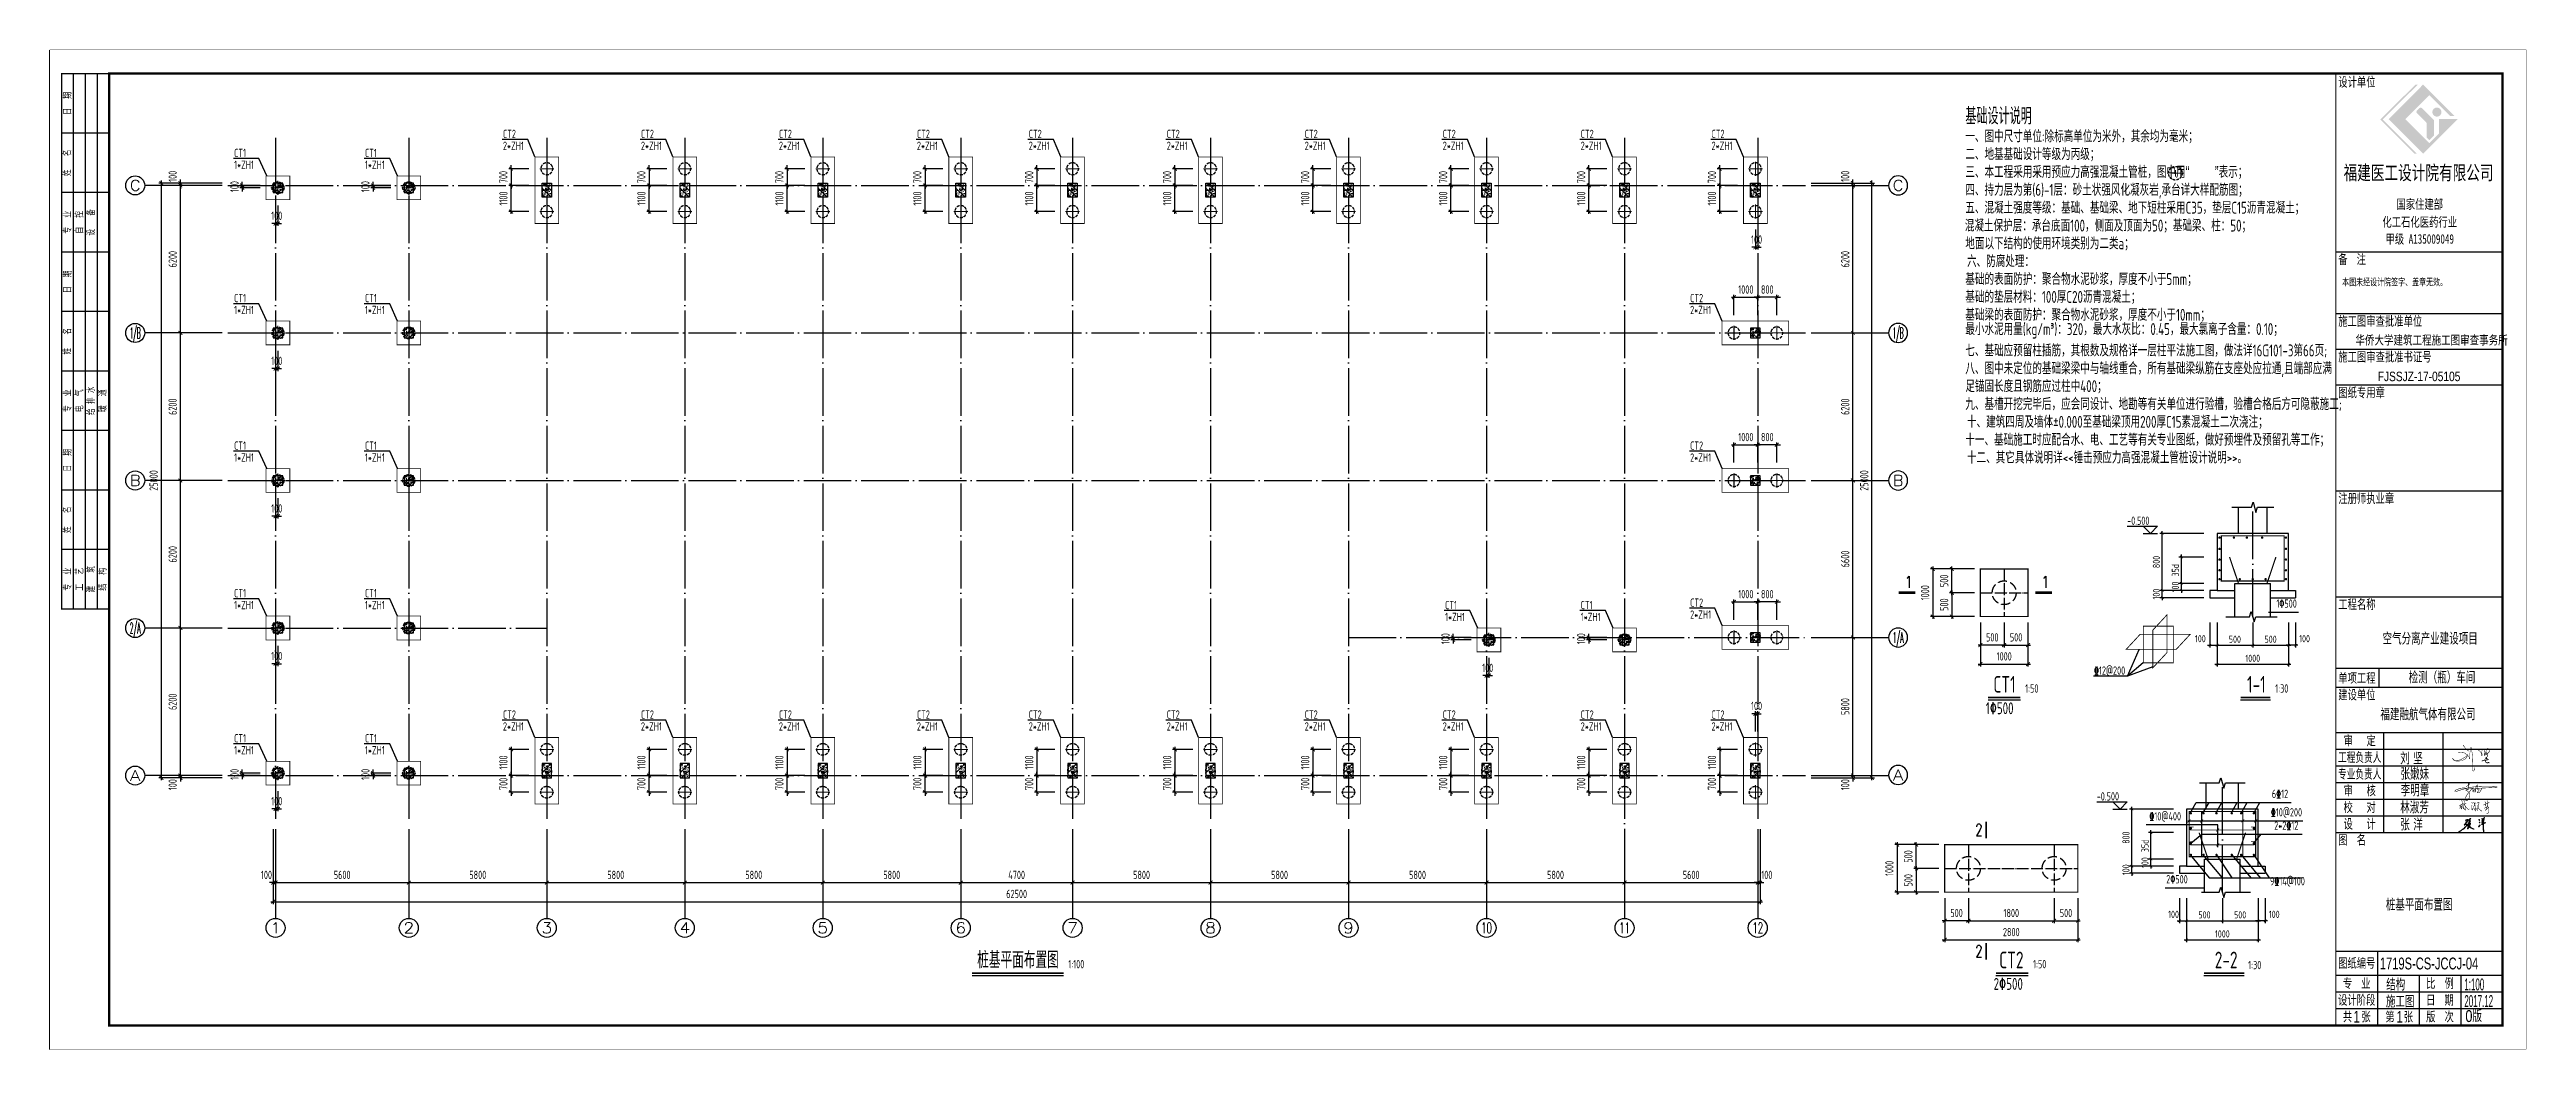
# Model space of a CAD drawing. Extents: x 287065 to 1473467, y 284802 to 344222.
# Drawn here: x 581847 to 685957, y 284802 to 326822 of the extents above; entities that cross this region are included whole.
import ezdxf
from ezdxf.enums import TextEntityAlignment as Align

# ---------------------------------------------------------------- set-up
doc = ezdxf.new("R2010")
doc.units = 0
doc.header["$LTSCALE"] = 1000
for name, pattern in [('DASH', [0.35, 0.25, -0.1]), ('DASHED', [0.75, 0.5, -0.25]), ('DOTE', [2.42, 2, -0.2, 0.02, -0.2])]:
    doc.linetypes.add(name, pattern=pattern)
doc.layers.get('0').update_dxf_attribs({"linetype": 'CONTINUOUS'})
doc.layers.get('DEFPOINTS').update_dxf_attribs({"linetype": 'CONTINUOUS'})
for name, color, linetype in [('AXIS', 8, 'DOTE'), ('AXIS_DIM', 3, 'CONTINUOUS'), ('AXIS_TEXT', 3, 'CONTINUOUS'), ('BASE', 7, 'CONTINUOUS'), ('COLU', 7, 'CONTINUOUS'), ('CT', 255, 'CONTINUOUS'), ('DIM', 3, 'CONTINUOUS'), ('DIMENSION', 3, 'CONTINUOUS'), ('DOTE', 8, 'DOTE'), ('FRAME', 3, 'CONTINUOUS'), ('PILE_DASH', 9, 'DASHED'), ('PUB_TEXT', 7, 'CONTINUOUS'), ('TEXT', 7, 'CONTINUOUS'), ('THIN', 7, 'CONTINUOUS'), ('TK', 211, 'CONTINUOUS'), ('ZJ', 1, 'CONTINUOUS'), ('审图中心证书', 7, 'CONTINUOUS'), ('文字', 7, 'CONTINUOUS'), ('柱涂实', 54, 'CONTINUOUS'), ('流程图', 1, 'CONTINUOUS'), ('签字边框线', 4, 'CONTINUOUS')]:
    doc.layers.add(name, color=color, linetype=linetype)
doc.layers.add('rein', color=1, linetype='CONTINUOUS', lineweight=18)
doc.styles.add('_HZTXT', font='tq__rshz.shx', dxfattribs={"width": 0.8, "bigfont": 'tq__hzdc.shx'})
doc.styles.add('_TCH_AXIS', font='COMPLEX', dxfattribs={"bigfont": 'GBCBIG'})
doc.styles.add('COMPLEX', font='COMPLEX')
doc.styles.add('DXFS', font='txt.shx', dxfattribs={"width": 0.7, "bigfont": 'dxfs.shx'})
doc.styles.add('FRAME', font='simhei.ttf', dxfattribs={"width": 0.7})
doc.styles.add('TSSD_Dimension', font='tssdeng.shx', dxfattribs={"width": 0.7, "bigfont": 'hztxt.shx'})
doc.styles.add('TSSD_Label', font='tssdeng.shx', dxfattribs={"width": 0.7, "bigfont": 'aHzTXT.shx'})
doc.styles.add('TSSD_Rein', font='tssdeng.shx', dxfattribs={"width": 0.7, "bigfont": 'hztxt.shx'})
doc.styles.add('ZSM-FF', font='SJRF', dxfattribs={"width": 0.7, "bigfont": 'HZF'})
doc.styles.add('黑体', font='simhei.ttf', dxfattribs={"width": 0.7})
doc.dimstyles.new('TSSD_100_100', dxfattribs={"dimtxt": 350, "dimasz": 150, "dimexe": 100, "dimexo": 250, "dimgap": 150, "dimtad": 1, "dimdec": 0, "dimzin": 0, "dimdsep": 46, "dimtxsty": 'TSSD_Dimension', "dimblk": 'ARCHTICK', "dimcen": 0, "dimdle": 100, "dimclrd": 3, "dimclre": 3, "dimclrt": 7, "dimadec": 0, "dimazin": 0, "dimtfac": 1, "dimtdec": 0, "dimtix": 1, "dimtmove": 2, "dimatfit": 3, "dimfxl": 100, "dimtolj": 1, "dimtzin": 0, "dimarcsym": 0})
doc.dimstyles.new('TSSD_30_100', dxfattribs={"dimtxt": 300, "dimasz": 100, "dimexe": 100, "dimexo": 250, "dimgap": 100, "dimtad": 1, "dimdec": 0, "dimlfac": 0.333333, "dimzin": 0, "dimdsep": 46, "dimtxsty": 'TSSD_Dimension', "dimblk": 'ARCHTICK', "dimcen": 0, "dimdle": 100, "dimclrt": 7, "dimadec": 0, "dimazin": 0, "dimtfac": 1, "dimtdec": 0, "dimtix": 1, "dimtmove": 2, "dimatfit": 3, "dimfxl": 100, "dimtolj": 1, "dimtzin": 0, "dimarcsym": 0})
doc.dimstyles.new('TSSD_50_100', dxfattribs={"dimtxt": 350, "dimasz": 150, "dimexe": 100, "dimexo": 250, "dimgap": 150, "dimtad": 1, "dimdec": 0, "dimlfac": 0.5, "dimzin": 0, "dimdsep": 46, "dimtxsty": 'TSSD_Dimension', "dimblk": 'ARCHTICK', "dimcen": 0, "dimdle": 100, "dimclrd": 3, "dimclre": 3, "dimclrt": 7, "dimadec": 0, "dimazin": 0, "dimtfac": 1, "dimtdec": 0, "dimtix": 1, "dimtmove": 2, "dimatfit": 3, "dimfxl": 100, "dimtolj": 1, "dimtzin": 0, "dimarcsym": 0})

msp = doc.modelspace()

# ---------------------------------------------------------------- texts
at = {"layer": 'DIMENSION', "style": 'DXFS', "width": 0.7}
msp.add_text('基础设计说明', height=700, dxfattribs=at).set_placement((662371.422, 323675.721))
at = {"layer": 'DIMENSION', "linetype": 'Continuous', "style": 'TSSD_Dimension', "width": 0.7}
for s, p in [('一、图中尺寸单位:除标高单位为米外，其余均为毫米；', (662371.422, 322925.721)), ('二、地基基础设计等级为丙级；', (662371.422, 322175.721)), ('三、本工程采用采用预应力高强混凝土管桩，图中用“     ”表示；', (662371.422, 321425.721)), ('混凝土保护层：承台底面100，侧面及顶面为50；基础梁、柱：50；', (662350.587, 319173.95)), ('五、混凝土强度等级：基础、基础梁、地下短柱采用C35，垫层C15沥青混凝土；', (662371.422, 319925.721)), ('地面以下结构的使用环境类别为二类a；', (662371.422, 318425.721)), ('七、基础应预留柱插筋，其根数及规格详一层柱平法施工图，做法详16G101-3第66页;', (662371.422, 313925.721)), ('八、图中未定位的基础梁梁中与轴线重合，所有基础梁纵筋在支座处应拉通,且端部应满', (662371.422, 313175.721)), ('足锚固长度且钢筋应过柱中400；', (662371.422, 312425.721)), ('九、基槽开挖完毕后，应会同设计、地勘等有关单位进行验槽，验槽合格后方可隐蔽施工;', (662371.422, 311675.721)), ('十、建筑四周及墙体%%P0.000至基础梁顶用200厚C15素混凝土二次浇注；', (662441.248, 310925.721)), ('十一、基础施工时应配合水、电、工艺等有关专业图纸，做好预埋件及预留孔等工作；', (662371.422, 310175.721)), ('十二、其它具体说明详<<锤击预应力高强混凝土管桩设计说明>>。', (662441.248, 309425.721))]:
    msp.add_text(s, height=500, dxfattribs=at).set_placement(p)
at = {"layer": 'DIMENSION', "color": 6, "linetype": 'Continuous', "style": 'TSSD_Dimension', "width": 0.7}
for s, p in [('四、持力层为第(6)-1层：砂土状强风化凝灰岩,承台详大样配筋图；', (662371.422, 320675.721)), ('六、防腐处理：', (662441.248, 317675.721)), ('基础的表面防护：聚合物水泥砂浆，厚度不小于5mm；', (662371.422, 316925.721)), ('基础的垫层材料：100厚C20沥青混凝土；', (662371.422, 316175.721)), ('基础梁的表面防护：聚合物水泥砂浆，厚度不小于10mm；', (662371.422, 315425.721))]:
    msp.add_text(s, height=500, dxfattribs=at).set_placement(p)
msp.add_text('最小水泥用量(kg/m%%1403%%141)：320，最大水灰比：0.45，最大氯离子含量：0.10；', height=500, dxfattribs=at).set_placement((662371.422, 314675.721), align=Align.BOTTOM_LEFT)
at = {"layer": 'PUB_TEXT', "style": '_HZTXT'}
for s, width, p in [('检测（瓶）车间', 0.8, (681007.971, 300181.708)), ('1719S-CS-JCCJ-04', 0.7, (679793.967, 288164.42)), ('1', 0.7, (678687.906, 285924.447)), ('1', 0.7, (680499.392, 285924.447))]:
    msp.add_text(s, height=500, dxfattribs=dict(at, width=width)).set_placement(p)
at = {"layer": 'TEXT', "width": 0.7}
for s, height, style, p in [('2*ZH1', 350, 'TSSD_Rein', (600904.76, 322601.65)), ('CT2', 350, 'TSSD_Rein', (600904.76, 323101.65)), ('2*ZH1', 350, 'TSSD_Rein', (606704.76, 322601.65)), ('CT2', 350, 'TSSD_Rein', (606704.76, 323101.65)), ('2*ZH1', 350, 'TSSD_Rein', (612504.76, 322601.65)), ('CT2', 350, 'TSSD_Rein', (612504.76, 323101.65)), ('2*ZH1', 350, 'TSSD_Rein', (618304.76, 322601.65)), ('CT2', 350, 'TSSD_Rein', (618304.76, 323101.65)), ('2*ZH1', 350, 'TSSD_Rein', (623004.76, 322601.65)), ('CT2', 350, 'TSSD_Rein', (623004.76, 323101.65)), ('2*ZH1', 350, 'TSSD_Rein', (628804.76, 322601.65)), ('CT2', 350, 'TSSD_Rein', (628804.76, 323101.65)), ('2*ZH1', 350, 'TSSD_Rein', (634604.76, 322601.65)), ('CT2', 350, 'TSSD_Rein', (634604.76, 323101.65)), ('2*ZH1', 350, 'TSSD_Rein', (640404.76, 322601.65)), ('CT2', 350, 'TSSD_Rein', (640404.76, 323101.65)), ('2*ZH1', 350, 'TSSD_Rein', (646204.76, 322601.65)), ('CT2', 350, 'TSSD_Rein', (646204.76, 323101.65)), ('2*ZH1', 350, 'TSSD_Rein', (651704.76, 322601.65)), ('CT2', 350, 'TSSD_Rein', (651704.76, 323101.65)), ('1*ZH1', 350, 'TSSD_Rein', (589604.76, 321801.65)), ('CT1', 350, 'TSSD_Rein', (589604.76, 322301.65)), ('1*ZH1', 350, 'TSSD_Rein', (595104.76, 321801.65)), ('CT1', 350, 'TSSD_Rein', (595104.76, 322301.65)), ('CT1', 350, 'TSSD_Rein', (589604.76, 316201.65)), ('CT1', 350, 'TSSD_Rein', (595104.76, 316201.65)), ('CT2', 350, 'TSSD_Rein', (650804.76, 316201.65)), ('1*ZH1', 350, 'TSSD_Rein', (589604.76, 315701.65)), ('1*ZH1', 350, 'TSSD_Rein', (595104.76, 315701.65)), ('2*ZH1', 350, 'TSSD_Rein', (650804.76, 315701.65)), ('CT1', 350, 'TSSD_Rein', (589604.76, 310001.65)), ('CT1', 350, 'TSSD_Rein', (595104.76, 310001.65)), ('CT2', 350, 'TSSD_Rein', (650804.76, 310001.65)), ('1*ZH1', 350, 'TSSD_Rein', (589604.76, 309501.65)), ('1*ZH1', 350, 'TSSD_Rein', (595104.76, 309501.65)), ('2*ZH1', 350, 'TSSD_Rein', (650804.76, 309501.65)), ('CT1', 350, 'TSSD_Rein', (589604.76, 303801.65)), ('CT1', 350, 'TSSD_Rein', (595104.76, 303801.65)), ('1', 500, 'COMPLEX', (659840.932, 304197.016)), ('1', 500, 'COMPLEX', (665584.902, 304197.016)), ('1*ZH1', 350, 'TSSD_Rein', (589604.76, 303301.65)), ('1*ZH1', 350, 'TSSD_Rein', (595104.76, 303301.65)), ('1*ZH1', 350, 'TSSD_Rein', (640504.76, 302801.65)), ('CT1', 350, 'TSSD_Rein', (640504.76, 303301.65)), ('1*ZH1', 350, 'TSSD_Rein', (646204.76, 302801.65)), ('CT1', 350, 'TSSD_Rein', (646204.76, 303301.65)), ('2*ZH1', 350, 'TSSD_Rein', (650804.76, 302901.65)), ('CT2', 350, 'TSSD_Rein', (650804.76, 303401.65)), ('CT2', 350, 'TSSD_Rein', (600904.76, 298701.65)), ('CT2', 350, 'TSSD_Rein', (606704.76, 298701.65)), ('CT2', 350, 'TSSD_Rein', (612504.76, 298701.65)), ('CT2', 350, 'TSSD_Rein', (618304.76, 298701.65)), ('CT2', 350, 'TSSD_Rein', (623004.76, 298701.65)), ('CT2', 350, 'TSSD_Rein', (628804.76, 298701.65)), ('CT2', 350, 'TSSD_Rein', (634604.76, 298701.65)), ('CT2', 350, 'TSSD_Rein', (640404.76, 298701.65)), ('CT2', 350, 'TSSD_Rein', (646204.76, 298701.65)), ('CT2', 350, 'TSSD_Rein', (651704.76, 298701.65)), ('1%%130500', 500, 'TSSD_Rein', (663230.381, 298890.285)), ('CT1', 350, 'TSSD_Rein', (589604.76, 297701.65)), ('CT1', 350, 'TSSD_Rein', (595104.76, 297701.65)), ('2*ZH1', 350, 'TSSD_Rein', (600904.76, 298201.65)), ('2*ZH1', 350, 'TSSD_Rein', (606704.76, 298201.65)), ('2*ZH1', 350, 'TSSD_Rein', (612504.76, 298201.65)), ('2*ZH1', 350, 'TSSD_Rein', (618304.76, 298201.65)), ('2*ZH1', 350, 'TSSD_Rein', (623004.76, 298201.65)), ('2*ZH1', 350, 'TSSD_Rein', (628804.76, 298201.65)), ('2*ZH1', 350, 'TSSD_Rein', (634604.76, 298201.65)), ('2*ZH1', 350, 'TSSD_Rein', (640404.76, 298201.65)), ('2*ZH1', 350, 'TSSD_Rein', (646204.76, 298201.65)), ('2*ZH1', 350, 'TSSD_Rein', (651704.76, 298201.65)), ('1*ZH1', 350, 'TSSD_Rein', (589604.76, 297201.65)), ('1*ZH1', 350, 'TSSD_Rein', (595104.76, 297201.65)), ('2%%130500', 500, 'TSSD_Rein', (663561.681, 287306.419))]:
    msp.add_text(s, height=height, dxfattribs=dict(at, style=style)).set_placement(p)
at = {"layer": 'TEXT', "style": 'TSSD_Rein', "width": 0.7}
for s, p in [('1%%130500', (675876.111, 303259.003)), ('6\x8412', (675599.126, 295261.954)), ('\x8410@400', (670772.991, 294317.838)), ('\x8410@200', (675869.536, 294487.717)), ('2*2\x8412', (675862.462, 293927.878)), ('2%%130500', (671268.159, 291675.136)), ('9%%13214@100', (675911.256, 291593.276))]:
    msp.add_text(s, height=350, dxfattribs=at).set_placement(p, align=Align.BOTTOM_CENTER)
msp.add_text('%%13212@200', height=350, dxfattribs=at).set_placement((669091.837, 300548.168), align=Align.RIGHT)
at = {"layer": 'TEXT', "linetype": 'ByBlock', "style": 'TSSD_Rein', "width": 0.7}
for s, p in [('CT1', (664486.354, 299795.574)), ('1-1', (674996.986, 299795.806)), ('桩基平面布置图', (624267.74, 288211.708)), ('CT2', (664817.654, 288211.708)), ('2-2', (673812.764, 288211.94))]:
    msp.add_text(s, height=700, dxfattribs=at).set_placement(p, align=Align.RIGHT)
at = {"layer": 'TEXT', "linetype": 'ByBlock', "width": 0.7}
for s, height, style, p in [('1:50', 350, 'TSSD_Rein', (664886.354, 299795.574)), ('1:30', 350, 'TSSD_Rein', (675396.986, 299795.574)), ('2', 500, 'COMPLEX', (662790.413, 293779.12)), ('1:100', 350, 'TSSD_Rein', (624667.74, 288211.708)), ('2', 500, 'COMPLEX', (662790.413, 288680.361)), ('1:50', 350, 'TSSD_Rein', (665217.654, 288211.708)), ('1:30', 350, 'TSSD_Rein', (674259.435, 288173.909))]:
    msp.add_text(s, height=height, dxfattribs=dict(at, style=style)).set_placement(p)
at = {"layer": 'THIN', "style": 'TSSD_Label', "width": 0.7}
for p in [(669172.793, 306846.963), (667895.344, 295263.096)]:
    msp.add_text('-0.500', height=350, dxfattribs=at).set_placement(p)
at = {"layer": 'TK', "style": 'ZSM-FF', "width": 0.8}
msp.add_text('桩基平面布置图', height=500, dxfattribs=at).set_placement((681446.971, 290911.708), align=Align.MIDDLE)

# ---------------------------------------------------------------- blocks, each defined once
blk = doc.blocks.new('_ARCHTICK')
at = {"color": 0}
blk.add_lwpolyline([(-0.53, -0.53, 0.25, 0.25, 0), (0.53, 0.53, 0.5, 0.5, 0)], format="xyseb", dxfattribs=at)
blk = doc.blocks.new('*D9')
at = {"layer": 'AXIS_DIM', "color": 3, "lineweight": -2}
for p, q in [((589097, 296312), (587247, 296312)), ((589097, 296212), (587247, 296212)), ((587347, 296312), (587347, 296462)), ((587347, 296212), (587347, 296312)), ((587347, 296212), (587347, 296062))]:
    blk.add_line(p, q, dxfattribs=at)
at = {"layer": 'DEFPOINTS', "color": 0}
for p in [(587347, 296312), (589347, 296312), (589347, 296212)]:
    blk.add_point(p, dxfattribs=at)
at = {"layer": 'AXIS_DIM', "color": 3, "lineweight": -2, "xscale": 150, "yscale": 150, "zscale": 150}
for p, rotation in [((587347, 296312), 270), ((587347, 296212), 90)]:
    blk.add_blockref('_ARCHTICK', p, dxfattribs=dict(at, rotation=rotation))
at = {"layer": 'AXIS_DIM', "color": 7, "insert": (587022, 295929), "char_height": 350, "attachment_point": 5, "rotation": 90, "style": 'TSSD_Dimension'}
blk.add_mtext('\\A1;100', dxfattribs=at)
blk = doc.blocks.new('*D10')
at = {"layer": 'AXIS_DIM', "color": 3, "lineweight": -2}
for p, q in [((589097, 302512), (587247, 302512)), ((587347, 296212), (587347, 302612)), ((589097, 296312), (587247, 296312))]:
    blk.add_line(p, q, dxfattribs=at)
at = {"layer": 'DEFPOINTS', "color": 0}
for p in [(587347, 302512), (589347, 302512), (589347, 296312)]:
    blk.add_point(p, dxfattribs=at)
at = {"layer": 'AXIS_DIM', "color": 3, "lineweight": -2, "xscale": 150, "yscale": 150, "zscale": 150}
for p, rotation in [((587347, 302512), 90), ((587347, 296312), 270)]:
    blk.add_blockref('_ARCHTICK', p, dxfattribs=dict(at, rotation=rotation))
at = {"layer": 'AXIS_DIM', "color": 7, "insert": (587022, 299412), "char_height": 350, "attachment_point": 5, "rotation": 90, "style": 'TSSD_Dimension'}
blk.add_mtext('\\A1;6200', dxfattribs=at)
blk = doc.blocks.new('*D11')
at = {"layer": 'AXIS_DIM', "color": 3, "lineweight": -2}
for p, q in [((589097, 308712), (587247, 308712)), ((587347, 302412), (587347, 308812)), ((589097, 302512), (587247, 302512))]:
    blk.add_line(p, q, dxfattribs=at)
at = {"layer": 'DEFPOINTS', "color": 0}
for p in [(587347, 308712), (589347, 308712), (589347, 302512)]:
    blk.add_point(p, dxfattribs=at)
at = {"layer": 'AXIS_DIM', "color": 3, "lineweight": -2, "xscale": 150, "yscale": 150, "zscale": 150}
for p, rotation in [((587347, 308712), 90), ((587347, 302512), 270)]:
    blk.add_blockref('_ARCHTICK', p, dxfattribs=dict(at, rotation=rotation))
at = {"layer": 'AXIS_DIM', "color": 7, "insert": (587022, 305612), "char_height": 350, "attachment_point": 5, "rotation": 90, "style": 'TSSD_Dimension'}
blk.add_mtext('\\A1;6200', dxfattribs=at)
blk = doc.blocks.new('*D12')
at = {"layer": 'AXIS_DIM', "color": 3, "lineweight": -2}
for p, q in [((589097, 314912), (587247, 314912)), ((587347, 308612), (587347, 315012)), ((589097, 308712), (587247, 308712))]:
    blk.add_line(p, q, dxfattribs=at)
at = {"layer": 'DEFPOINTS', "color": 0}
for p in [(587347, 314912), (589347, 314912), (589347, 308712)]:
    blk.add_point(p, dxfattribs=at)
at = {"layer": 'AXIS_DIM', "color": 3, "lineweight": -2, "xscale": 150, "yscale": 150, "zscale": 150}
for p, rotation in [((587347, 314912), 90), ((587347, 308712), 270)]:
    blk.add_blockref('_ARCHTICK', p, dxfattribs=dict(at, rotation=rotation))
at = {"layer": 'AXIS_DIM', "color": 7, "insert": (587022, 311812), "char_height": 350, "attachment_point": 5, "rotation": 90, "style": 'TSSD_Dimension'}
blk.add_mtext('\\A1;6200', dxfattribs=at)
blk = doc.blocks.new('*D13')
at = {"layer": 'AXIS_DIM', "color": 3, "lineweight": -2}
for p, q in [((589097, 321112), (587247, 321112)), ((587347, 314812), (587347, 321212)), ((589097, 314912), (587247, 314912))]:
    blk.add_line(p, q, dxfattribs=at)
at = {"layer": 'DEFPOINTS', "color": 0}
for p in [(587347, 321112), (589347, 321112), (589347, 314912)]:
    blk.add_point(p, dxfattribs=at)
at = {"layer": 'AXIS_DIM', "color": 3, "lineweight": -2, "xscale": 150, "yscale": 150, "zscale": 150}
for p, rotation in [((587347, 321112), 90), ((587347, 314912), 270)]:
    blk.add_blockref('_ARCHTICK', p, dxfattribs=dict(at, rotation=rotation))
at = {"layer": 'AXIS_DIM', "color": 7, "insert": (587022, 318012), "char_height": 350, "attachment_point": 5, "rotation": 90, "style": 'TSSD_Dimension'}
blk.add_mtext('\\A1;6200', dxfattribs=at)
blk = doc.blocks.new('*D14')
at = {"layer": 'AXIS_DIM', "color": 3, "lineweight": -2}
for p, q in [((589097, 321212), (587247, 321212)), ((589097, 321112), (587247, 321112)), ((587347, 321212), (587347, 321362)), ((587347, 321112), (587347, 321212)), ((587347, 321112), (587347, 320962))]:
    blk.add_line(p, q, dxfattribs=at)
at = {"layer": 'DEFPOINTS', "color": 0}
for p in [(587347, 321212), (589347, 321212), (589347, 321112)]:
    blk.add_point(p, dxfattribs=at)
at = {"layer": 'AXIS_DIM', "color": 3, "lineweight": -2, "xscale": 150, "yscale": 150, "zscale": 150}
for p, rotation in [((587347, 321212), 270), ((587347, 321112), 90)]:
    blk.add_blockref('_ARCHTICK', p, dxfattribs=dict(at, rotation=rotation))
at = {"layer": 'AXIS_DIM', "color": 7, "insert": (587022, 321494), "char_height": 350, "attachment_point": 5, "rotation": 90, "style": 'TSSD_Dimension'}
blk.add_mtext('\\A1;100', dxfattribs=at)
blk = doc.blocks.new('*D15')
at = {"layer": 'AXIS_DIM', "color": 3, "lineweight": -2}
for p, q in [((589097, 321212), (586447, 321212)), ((586547, 296112), (586547, 321312)), ((589097, 296212), (586447, 296212))]:
    blk.add_line(p, q, dxfattribs=at)
at = {"layer": 'DEFPOINTS', "color": 0}
for p in [(586547, 321212), (589347, 321212), (589347, 296212)]:
    blk.add_point(p, dxfattribs=at)
at = {"layer": 'AXIS_DIM', "color": 3, "lineweight": -2, "xscale": 150, "yscale": 150, "zscale": 150}
for p, rotation in [((586547, 321212), 90), ((586547, 296212), 270)]:
    blk.add_blockref('_ARCHTICK', p, dxfattribs=dict(at, rotation=rotation))
at = {"layer": 'AXIS_DIM', "color": 7, "insert": (586222, 308712), "char_height": 350, "attachment_point": 5, "rotation": 90, "style": 'TSSD_Dimension'}
blk.add_mtext('\\A1;25000', dxfattribs=at)
blk = doc.blocks.new('*D16')
at = {"layer": 'AXIS_DIM', "color": 3, "lineweight": -2}
for p, q in [((591247, 294062), (591247, 291712)), ((591347, 294062), (591347, 291712)), ((591247, 291812), (591097, 291812)), ((591247, 291812), (591347, 291812)), ((591347, 291812), (591497, 291812))]:
    blk.add_line(p, q, dxfattribs=at)
at = {"layer": 'DEFPOINTS', "color": 0}
for p in [(591247, 294312), (591347, 294312), (591347, 291812)]:
    blk.add_point(p, dxfattribs=at)
at = {"layer": 'AXIS_DIM', "color": 3, "lineweight": -2, "xscale": 150, "yscale": 150, "zscale": 150}
blk.add_blockref('_ARCHTICK', (591247, 291812), dxfattribs=at)
at = {"layer": 'AXIS_DIM', "color": 3, "lineweight": -2, "xscale": 150, "yscale": 150, "zscale": 150, "rotation": 180}
blk.add_blockref('_ARCHTICK', (591347, 291812), dxfattribs=at)
at = {"layer": 'AXIS_DIM', "color": 7, "insert": (590965, 292137), "char_height": 350, "attachment_point": 5, "style": 'TSSD_Dimension'}
blk.add_mtext('\\A1;100', dxfattribs=at)
blk = doc.blocks.new('*D17')
at = {"layer": 'AXIS_DIM', "color": 3, "lineweight": -2}
for p, q in [((591347, 294062), (591347, 291712)), ((596947, 294062), (596947, 291712)), ((591247, 291812), (597047, 291812))]:
    blk.add_line(p, q, dxfattribs=at)
at = {"layer": 'DEFPOINTS', "color": 0}
for p in [(591347, 294312), (596947, 294312), (596947, 291812)]:
    blk.add_point(p, dxfattribs=at)
at = {"layer": 'AXIS_DIM', "color": 3, "lineweight": -2, "xscale": 150, "yscale": 150, "zscale": 150, "rotation": 180}
blk.add_blockref('_ARCHTICK', (591347, 291812), dxfattribs=at)
at = {"layer": 'AXIS_DIM', "color": 3, "lineweight": -2, "xscale": 150, "yscale": 150, "zscale": 150}
blk.add_blockref('_ARCHTICK', (596947, 291812), dxfattribs=at)
at = {"layer": 'AXIS_DIM', "color": 7, "insert": (594147, 292137), "char_height": 350, "attachment_point": 5, "style": 'TSSD_Dimension'}
blk.add_mtext('\\A1;5600', dxfattribs=at)
blk = doc.blocks.new('*D18')
at = {"layer": 'AXIS_DIM', "color": 3, "lineweight": -2}
for p, q in [((596947, 294062), (596947, 291712)), ((602747, 294062), (602747, 291712)), ((596847, 291812), (602847, 291812))]:
    blk.add_line(p, q, dxfattribs=at)
at = {"layer": 'DEFPOINTS', "color": 0}
for p in [(596947, 294312), (602747, 294312), (602747, 291812)]:
    blk.add_point(p, dxfattribs=at)
at = {"layer": 'AXIS_DIM', "color": 3, "lineweight": -2, "xscale": 150, "yscale": 150, "zscale": 150, "rotation": 180}
blk.add_blockref('_ARCHTICK', (596947, 291812), dxfattribs=at)
at = {"layer": 'AXIS_DIM', "color": 3, "lineweight": -2, "xscale": 150, "yscale": 150, "zscale": 150}
blk.add_blockref('_ARCHTICK', (602747, 291812), dxfattribs=at)
at = {"layer": 'AXIS_DIM', "color": 7, "insert": (599847, 292137), "char_height": 350, "attachment_point": 5, "style": 'TSSD_Dimension'}
blk.add_mtext('\\A1;5800', dxfattribs=at)
blk = doc.blocks.new('*D19')
at = {"layer": 'AXIS_DIM', "color": 3, "lineweight": -2}
for p, q in [((602747, 294062), (602747, 291712)), ((608547, 294062), (608547, 291712)), ((602647, 291812), (608647, 291812))]:
    blk.add_line(p, q, dxfattribs=at)
at = {"layer": 'DEFPOINTS', "color": 0}
for p in [(602747, 294312), (608547, 294312), (608547, 291812)]:
    blk.add_point(p, dxfattribs=at)
at = {"layer": 'AXIS_DIM', "color": 3, "lineweight": -2, "xscale": 150, "yscale": 150, "zscale": 150, "rotation": 180}
blk.add_blockref('_ARCHTICK', (602747, 291812), dxfattribs=at)
at = {"layer": 'AXIS_DIM', "color": 3, "lineweight": -2, "xscale": 150, "yscale": 150, "zscale": 150}
blk.add_blockref('_ARCHTICK', (608547, 291812), dxfattribs=at)
at = {"layer": 'AXIS_DIM', "color": 7, "insert": (605647, 292137), "char_height": 350, "attachment_point": 5, "style": 'TSSD_Dimension'}
blk.add_mtext('\\A1;5800', dxfattribs=at)
blk = doc.blocks.new('*D20')
at = {"layer": 'AXIS_DIM', "color": 3, "lineweight": -2}
for p, q in [((608547, 294062), (608547, 291712)), ((614347, 294062), (614347, 291712)), ((608447, 291812), (614447, 291812))]:
    blk.add_line(p, q, dxfattribs=at)
at = {"layer": 'DEFPOINTS', "color": 0}
for p in [(608547, 294312), (614347, 294312), (614347, 291812)]:
    blk.add_point(p, dxfattribs=at)
at = {"layer": 'AXIS_DIM', "color": 3, "lineweight": -2, "xscale": 150, "yscale": 150, "zscale": 150, "rotation": 180}
blk.add_blockref('_ARCHTICK', (608547, 291812), dxfattribs=at)
at = {"layer": 'AXIS_DIM', "color": 3, "lineweight": -2, "xscale": 150, "yscale": 150, "zscale": 150}
blk.add_blockref('_ARCHTICK', (614347, 291812), dxfattribs=at)
at = {"layer": 'AXIS_DIM', "color": 7, "insert": (611447, 292137), "char_height": 350, "attachment_point": 5, "style": 'TSSD_Dimension'}
blk.add_mtext('\\A1;5800', dxfattribs=at)
blk = doc.blocks.new('*D21')
at = {"layer": 'AXIS_DIM', "color": 3, "lineweight": -2}
for p, q in [((614347, 294062), (614347, 291712)), ((620147, 294062), (620147, 291712)), ((614247, 291812), (620247, 291812))]:
    blk.add_line(p, q, dxfattribs=at)
at = {"layer": 'DEFPOINTS', "color": 0}
for p in [(614347, 294312), (620147, 294312), (620147, 291812)]:
    blk.add_point(p, dxfattribs=at)
at = {"layer": 'AXIS_DIM', "color": 3, "lineweight": -2, "xscale": 150, "yscale": 150, "zscale": 150, "rotation": 180}
blk.add_blockref('_ARCHTICK', (614347, 291812), dxfattribs=at)
at = {"layer": 'AXIS_DIM', "color": 3, "lineweight": -2, "xscale": 150, "yscale": 150, "zscale": 150}
blk.add_blockref('_ARCHTICK', (620147, 291812), dxfattribs=at)
at = {"layer": 'AXIS_DIM', "color": 7, "insert": (617247, 292137), "char_height": 350, "attachment_point": 5, "style": 'TSSD_Dimension'}
blk.add_mtext('\\A1;5800', dxfattribs=at)
blk = doc.blocks.new('*D22')
at = {"layer": 'AXIS_DIM', "color": 3, "lineweight": -2}
for p, q in [((620147, 294062), (620147, 291712)), ((624847, 294062), (624847, 291712)), ((620047, 291812), (624947, 291812))]:
    blk.add_line(p, q, dxfattribs=at)
at = {"layer": 'DEFPOINTS', "color": 0}
for p in [(620147, 294312), (624847, 294312), (624847, 291812)]:
    blk.add_point(p, dxfattribs=at)
at = {"layer": 'AXIS_DIM', "color": 3, "lineweight": -2, "xscale": 150, "yscale": 150, "zscale": 150, "rotation": 180}
blk.add_blockref('_ARCHTICK', (620147, 291812), dxfattribs=at)
at = {"layer": 'AXIS_DIM', "color": 3, "lineweight": -2, "xscale": 150, "yscale": 150, "zscale": 150}
blk.add_blockref('_ARCHTICK', (624847, 291812), dxfattribs=at)
at = {"layer": 'AXIS_DIM', "color": 7, "insert": (622497, 292137), "char_height": 350, "attachment_point": 5, "style": 'TSSD_Dimension'}
blk.add_mtext('\\A1;4700', dxfattribs=at)
blk = doc.blocks.new('*D23')
at = {"layer": 'AXIS_DIM', "color": 3, "lineweight": -2}
for p, q in [((624847, 294062), (624847, 291712)), ((630647, 294062), (630647, 291712)), ((624747, 291812), (630747, 291812))]:
    blk.add_line(p, q, dxfattribs=at)
at = {"layer": 'DEFPOINTS', "color": 0}
for p in [(624847, 294312), (630647, 294312), (630647, 291812)]:
    blk.add_point(p, dxfattribs=at)
at = {"layer": 'AXIS_DIM', "color": 3, "lineweight": -2, "xscale": 150, "yscale": 150, "zscale": 150, "rotation": 180}
blk.add_blockref('_ARCHTICK', (624847, 291812), dxfattribs=at)
at = {"layer": 'AXIS_DIM', "color": 3, "lineweight": -2, "xscale": 150, "yscale": 150, "zscale": 150}
blk.add_blockref('_ARCHTICK', (630647, 291812), dxfattribs=at)
at = {"layer": 'AXIS_DIM', "color": 7, "insert": (627747, 292137), "char_height": 350, "attachment_point": 5, "style": 'TSSD_Dimension'}
blk.add_mtext('\\A1;5800', dxfattribs=at)
blk = doc.blocks.new('*D24')
at = {"layer": 'AXIS_DIM', "color": 3, "lineweight": -2}
for p, q in [((630647, 294062), (630647, 291712)), ((636447, 294062), (636447, 291712)), ((630547, 291812), (636547, 291812))]:
    blk.add_line(p, q, dxfattribs=at)
at = {"layer": 'DEFPOINTS', "color": 0}
for p in [(630647, 294312), (636447, 294312), (636447, 291812)]:
    blk.add_point(p, dxfattribs=at)
at = {"layer": 'AXIS_DIM', "color": 3, "lineweight": -2, "xscale": 150, "yscale": 150, "zscale": 150, "rotation": 180}
blk.add_blockref('_ARCHTICK', (630647, 291812), dxfattribs=at)
at = {"layer": 'AXIS_DIM', "color": 3, "lineweight": -2, "xscale": 150, "yscale": 150, "zscale": 150}
blk.add_blockref('_ARCHTICK', (636447, 291812), dxfattribs=at)
at = {"layer": 'AXIS_DIM', "color": 7, "insert": (633547, 292137), "char_height": 350, "attachment_point": 5, "style": 'TSSD_Dimension'}
blk.add_mtext('\\A1;5800', dxfattribs=at)
blk = doc.blocks.new('*D25')
at = {"layer": 'AXIS_DIM', "color": 3, "lineweight": -2}
for p, q in [((636447, 294062), (636447, 291712)), ((642247, 294062), (642247, 291712)), ((636347, 291812), (642347, 291812))]:
    blk.add_line(p, q, dxfattribs=at)
at = {"layer": 'DEFPOINTS', "color": 0}
for p in [(636447, 294312), (642247, 294312), (642247, 291812)]:
    blk.add_point(p, dxfattribs=at)
at = {"layer": 'AXIS_DIM', "color": 3, "lineweight": -2, "xscale": 150, "yscale": 150, "zscale": 150, "rotation": 180}
blk.add_blockref('_ARCHTICK', (636447, 291812), dxfattribs=at)
at = {"layer": 'AXIS_DIM', "color": 3, "lineweight": -2, "xscale": 150, "yscale": 150, "zscale": 150}
blk.add_blockref('_ARCHTICK', (642247, 291812), dxfattribs=at)
at = {"layer": 'AXIS_DIM', "color": 7, "insert": (639347, 292137), "char_height": 350, "attachment_point": 5, "style": 'TSSD_Dimension'}
blk.add_mtext('\\A1;5800', dxfattribs=at)
blk = doc.blocks.new('*D26')
at = {"layer": 'AXIS_DIM', "color": 3, "lineweight": -2}
for p, q in [((642247, 294062), (642247, 291712)), ((648047, 294062), (648047, 291712)), ((642147, 291812), (648147, 291812))]:
    blk.add_line(p, q, dxfattribs=at)
at = {"layer": 'DEFPOINTS', "color": 0}
for p in [(642247, 294312), (648047, 294312), (648047, 291812)]:
    blk.add_point(p, dxfattribs=at)
at = {"layer": 'AXIS_DIM', "color": 3, "lineweight": -2, "xscale": 150, "yscale": 150, "zscale": 150, "rotation": 180}
blk.add_blockref('_ARCHTICK', (642247, 291812), dxfattribs=at)
at = {"layer": 'AXIS_DIM', "color": 3, "lineweight": -2, "xscale": 150, "yscale": 150, "zscale": 150}
blk.add_blockref('_ARCHTICK', (648047, 291812), dxfattribs=at)
at = {"layer": 'AXIS_DIM', "color": 7, "insert": (645147, 292137), "char_height": 350, "attachment_point": 5, "style": 'TSSD_Dimension'}
blk.add_mtext('\\A1;5800', dxfattribs=at)
blk = doc.blocks.new('*D27')
at = {"layer": 'AXIS_DIM', "color": 3, "lineweight": -2}
for p, q in [((648047, 294062), (648047, 291712)), ((653647, 294062), (653647, 291712)), ((647947, 291812), (653747, 291812))]:
    blk.add_line(p, q, dxfattribs=at)
at = {"layer": 'DEFPOINTS', "color": 0}
for p in [(648047, 294312), (653647, 294312), (653647, 291812)]:
    blk.add_point(p, dxfattribs=at)
at = {"layer": 'AXIS_DIM', "color": 3, "lineweight": -2, "xscale": 150, "yscale": 150, "zscale": 150, "rotation": 180}
blk.add_blockref('_ARCHTICK', (648047, 291812), dxfattribs=at)
at = {"layer": 'AXIS_DIM', "color": 3, "lineweight": -2, "xscale": 150, "yscale": 150, "zscale": 150}
blk.add_blockref('_ARCHTICK', (653647, 291812), dxfattribs=at)
at = {"layer": 'AXIS_DIM', "color": 7, "insert": (650847, 292137), "char_height": 350, "attachment_point": 5, "style": 'TSSD_Dimension'}
blk.add_mtext('\\A1;5600', dxfattribs=at)
blk = doc.blocks.new('*D28')
at = {"layer": 'AXIS_DIM', "color": 3, "lineweight": -2}
for p, q in [((653647, 294062), (653647, 291712)), ((653747, 294062), (653747, 291712)), ((653647, 291812), (653497, 291812)), ((653647, 291812), (653747, 291812)), ((653747, 291812), (653897, 291812))]:
    blk.add_line(p, q, dxfattribs=at)
at = {"layer": 'DEFPOINTS', "color": 0}
for p in [(653647, 294312), (653747, 294312), (653747, 291812)]:
    blk.add_point(p, dxfattribs=at)
at = {"layer": 'AXIS_DIM', "color": 3, "lineweight": -2, "xscale": 150, "yscale": 150, "zscale": 150}
blk.add_blockref('_ARCHTICK', (653647, 291812), dxfattribs=at)
at = {"layer": 'AXIS_DIM', "color": 3, "lineweight": -2, "xscale": 150, "yscale": 150, "zscale": 150, "rotation": 180}
blk.add_blockref('_ARCHTICK', (653747, 291812), dxfattribs=at)
at = {"layer": 'AXIS_DIM', "color": 7, "insert": (654029, 292137), "char_height": 350, "attachment_point": 5, "style": 'TSSD_Dimension'}
blk.add_mtext('\\A1;100', dxfattribs=at)
blk = doc.blocks.new('*D29')
at = {"layer": 'AXIS_DIM', "color": 3, "lineweight": -2}
for p, q in [((591247, 294062), (591247, 290912)), ((653747, 294062), (653747, 290912)), ((591147, 291012), (653847, 291012))]:
    blk.add_line(p, q, dxfattribs=at)
at = {"layer": 'DEFPOINTS', "color": 0}
for p in [(591247, 294312), (653747, 294312), (653747, 291012)]:
    blk.add_point(p, dxfattribs=at)
at = {"layer": 'AXIS_DIM', "color": 3, "lineweight": -2, "xscale": 150, "yscale": 150, "zscale": 150, "rotation": 180}
blk.add_blockref('_ARCHTICK', (591247, 291012), dxfattribs=at)
at = {"layer": 'AXIS_DIM', "color": 3, "lineweight": -2, "xscale": 150, "yscale": 150, "zscale": 150}
blk.add_blockref('_ARCHTICK', (653747, 291012), dxfattribs=at)
at = {"layer": 'AXIS_DIM', "color": 7, "insert": (622497, 291337), "char_height": 350, "attachment_point": 5, "style": 'TSSD_Dimension'}
blk.add_mtext('\\A1;62500', dxfattribs=at)
blk = doc.blocks.new('_AXISO')
blk.add_circle((0, 0), 0.5)
at = {"layer": 'AXIS_TEXT', "style": 'COMPLEX', "width": 1.041667}
blk.add_attdef('A', text='', height=0.56, dxfattribs=at).set_placement((-0.25, -0.28), (0.25, -0.28), align=Align.FIT)
blk = doc.blocks.new('*D30')
at = {"layer": 'DEFPOINTS', "color": 0}
for p in [(591347, 295912), (591447, 295912), (591447, 294912)]:
    blk.add_point(p, dxfattribs=at)
at = {"layer": 'DIM', "color": 3, "lineweight": -2}
for p, q in [((591347, 294912), (591197, 294912)), ((591347, 295662), (591347, 294812)), ((591347, 294912), (591447, 294912)), ((591447, 295662), (591447, 294812)), ((591447, 294912), (591597, 294912))]:
    blk.add_line(p, q, dxfattribs=at)
at = {"layer": 'DIM', "color": 3, "lineweight": -2, "xscale": 150, "yscale": 150, "zscale": 150}
blk.add_blockref('_ARCHTICK', (591347, 294912), dxfattribs=at)
at = {"layer": 'DIM', "color": 3, "lineweight": -2, "xscale": 150, "yscale": 150, "zscale": 150, "rotation": 180}
blk.add_blockref('_ARCHTICK', (591447, 294912), dxfattribs=at)
at = {"layer": 'DIM', "color": 7, "insert": (591397, 295237), "char_height": 350, "attachment_point": 5, "style": 'TSSD_Dimension'}
blk.add_mtext('\\A1;100', dxfattribs=at)
blk = doc.blocks.new('*D31')
at = {"layer": 'DEFPOINTS', "color": 0}
for p in [(589947, 296312), (590947, 296412), (590947, 296312)]:
    blk.add_point(p, dxfattribs=at)
at = {"layer": 'DIM', "color": 3, "lineweight": -2}
for p, q in [((590697, 296412), (589847, 296412)), ((590697, 296312), (589847, 296312)), ((589947, 296412), (589947, 296562)), ((589947, 296412), (589947, 296312)), ((589947, 296312), (589947, 296162))]:
    blk.add_line(p, q, dxfattribs=at)
at = {"layer": 'DIM', "color": 3, "lineweight": -2, "xscale": 150, "yscale": 150, "zscale": 150}
for p, rotation in [((589947, 296412), 270), ((589947, 296312), 90)]:
    blk.add_blockref('_ARCHTICK', p, dxfattribs=dict(at, rotation=rotation))
at = {"layer": 'DIM', "color": 7, "insert": (589622, 296362), "char_height": 350, "attachment_point": 5, "rotation": 90, "style": 'TSSD_Dimension'}
blk.add_mtext('\\A1;100', dxfattribs=at)
blk = doc.blocks.new('*D32')
at = {"layer": 'DEFPOINTS', "color": 0}
for p in [(595447, 296312), (596447, 296412), (596447, 296312)]:
    blk.add_point(p, dxfattribs=at)
at = {"layer": 'DIM', "color": 3, "lineweight": -2}
for p, q in [((596197, 296412), (595347, 296412)), ((596197, 296312), (595347, 296312)), ((595447, 296412), (595447, 296562)), ((595447, 296412), (595447, 296312)), ((595447, 296312), (595447, 296162))]:
    blk.add_line(p, q, dxfattribs=at)
at = {"layer": 'DIM', "color": 3, "lineweight": -2, "xscale": 150, "yscale": 150, "zscale": 150}
for p, rotation in [((595447, 296412), 270), ((595447, 296312), 90)]:
    blk.add_blockref('_ARCHTICK', p, dxfattribs=dict(at, rotation=rotation))
at = {"layer": 'DIM', "color": 7, "insert": (595122, 296362), "char_height": 350, "attachment_point": 5, "rotation": 90, "style": 'TSSD_Dimension'}
blk.add_mtext('\\A1;100', dxfattribs=at)
blk = doc.blocks.new('*D33')
at = {"layer": 'DEFPOINTS', "color": 0}
for p in [(591347, 320512), (591447, 320512), (591447, 319512)]:
    blk.add_point(p, dxfattribs=at)
at = {"layer": 'DIM', "color": 3, "lineweight": -2}
for p, q in [((591347, 320262), (591347, 319412)), ((591447, 320262), (591447, 319412)), ((591347, 319512), (591197, 319512)), ((591347, 319512), (591447, 319512)), ((591447, 319512), (591597, 319512))]:
    blk.add_line(p, q, dxfattribs=at)
at = {"layer": 'DIM', "color": 3, "lineweight": -2, "xscale": 150, "yscale": 150, "zscale": 150}
blk.add_blockref('_ARCHTICK', (591347, 319512), dxfattribs=at)
at = {"layer": 'DIM', "color": 3, "lineweight": -2, "xscale": 150, "yscale": 150, "zscale": 150, "rotation": 180}
blk.add_blockref('_ARCHTICK', (591447, 319512), dxfattribs=at)
at = {"layer": 'DIM', "color": 7, "insert": (591397, 319837), "char_height": 350, "attachment_point": 5, "style": 'TSSD_Dimension'}
blk.add_mtext('\\A1;100', dxfattribs=at)
blk = doc.blocks.new('*D34')
at = {"layer": 'DEFPOINTS', "color": 0}
for p in [(589947, 321012), (590947, 321112), (590947, 321012)]:
    blk.add_point(p, dxfattribs=at)
at = {"layer": 'DIM', "color": 3, "lineweight": -2}
for p, q in [((590697, 321112), (589847, 321112)), ((590697, 321012), (589847, 321012)), ((589947, 321112), (589947, 321262)), ((589947, 321112), (589947, 321012)), ((589947, 321012), (589947, 320862))]:
    blk.add_line(p, q, dxfattribs=at)
at = {"layer": 'DIM', "color": 3, "lineweight": -2, "xscale": 150, "yscale": 150, "zscale": 150}
for p, rotation in [((589947, 321112), 270), ((589947, 321012), 90)]:
    blk.add_blockref('_ARCHTICK', p, dxfattribs=dict(at, rotation=rotation))
at = {"layer": 'DIM', "color": 7, "insert": (589622, 321062), "char_height": 350, "attachment_point": 5, "rotation": 90, "style": 'TSSD_Dimension'}
blk.add_mtext('\\A1;100', dxfattribs=at)
blk = doc.blocks.new('*D35')
at = {"layer": 'DEFPOINTS', "color": 0}
for p in [(595447, 321012), (596447, 321112), (596447, 321012)]:
    blk.add_point(p, dxfattribs=at)
at = {"layer": 'DIM', "color": 3, "lineweight": -2}
for p, q in [((596197, 321112), (595347, 321112)), ((596197, 321012), (595347, 321012)), ((595447, 321112), (595447, 321262)), ((595447, 321112), (595447, 321012)), ((595447, 321012), (595447, 320862))]:
    blk.add_line(p, q, dxfattribs=at)
at = {"layer": 'DIM', "color": 3, "lineweight": -2, "xscale": 150, "yscale": 150, "zscale": 150}
for p, rotation in [((595447, 321112), 270), ((595447, 321012), 90)]:
    blk.add_blockref('_ARCHTICK', p, dxfattribs=dict(at, rotation=rotation))
at = {"layer": 'DIM', "color": 7, "insert": (595122, 321062), "char_height": 350, "attachment_point": 5, "rotation": 90, "style": 'TSSD_Dimension'}
blk.add_mtext('\\A1;100', dxfattribs=at)
blk = doc.blocks.new('*D36')
at = {"layer": 'DEFPOINTS', "color": 0}
for p in [(591347, 314412), (591447, 314412), (591447, 313412)]:
    blk.add_point(p, dxfattribs=at)
at = {"layer": 'DIM', "color": 3, "lineweight": -2}
for p, q in [((591347, 313412), (591197, 313412)), ((591347, 314162), (591347, 313312)), ((591347, 313412), (591447, 313412)), ((591447, 314162), (591447, 313312)), ((591447, 313412), (591597, 313412))]:
    blk.add_line(p, q, dxfattribs=at)
at = {"layer": 'DIM', "color": 3, "lineweight": -2, "xscale": 150, "yscale": 150, "zscale": 150}
blk.add_blockref('_ARCHTICK', (591347, 313412), dxfattribs=at)
at = {"layer": 'DIM', "color": 3, "lineweight": -2, "xscale": 150, "yscale": 150, "zscale": 150, "rotation": 180}
blk.add_blockref('_ARCHTICK', (591447, 313412), dxfattribs=at)
at = {"layer": 'DIM', "color": 7, "insert": (591397, 313737), "char_height": 350, "attachment_point": 5, "style": 'TSSD_Dimension'}
blk.add_mtext('\\A1;100', dxfattribs=at)
blk = doc.blocks.new('*D37')
at = {"layer": 'DEFPOINTS', "color": 0}
for p in [(591347, 308212), (591447, 308212), (591447, 307212)]:
    blk.add_point(p, dxfattribs=at)
at = {"layer": 'DIM', "color": 3, "lineweight": -2}
for p, q in [((591347, 307212), (591197, 307212)), ((591347, 307962), (591347, 307112)), ((591347, 307212), (591447, 307212)), ((591447, 307962), (591447, 307112)), ((591447, 307212), (591597, 307212))]:
    blk.add_line(p, q, dxfattribs=at)
at = {"layer": 'DIM', "color": 3, "lineweight": -2, "xscale": 150, "yscale": 150, "zscale": 150}
blk.add_blockref('_ARCHTICK', (591347, 307212), dxfattribs=at)
at = {"layer": 'DIM', "color": 3, "lineweight": -2, "xscale": 150, "yscale": 150, "zscale": 150, "rotation": 180}
blk.add_blockref('_ARCHTICK', (591447, 307212), dxfattribs=at)
at = {"layer": 'DIM', "color": 7, "insert": (591397, 307537), "char_height": 350, "attachment_point": 5, "style": 'TSSD_Dimension'}
blk.add_mtext('\\A1;100', dxfattribs=at)
blk = doc.blocks.new('*D38')
at = {"layer": 'DEFPOINTS', "color": 0}
for p in [(591347, 302012), (591447, 302012), (591447, 301012)]:
    blk.add_point(p, dxfattribs=at)
at = {"layer": 'DIM', "color": 3, "lineweight": -2}
for p, q in [((591347, 301012), (591197, 301012)), ((591347, 301762), (591347, 300912)), ((591347, 301012), (591447, 301012)), ((591447, 301762), (591447, 300912)), ((591447, 301012), (591597, 301012))]:
    blk.add_line(p, q, dxfattribs=at)
at = {"layer": 'DIM', "color": 3, "lineweight": -2, "xscale": 150, "yscale": 150, "zscale": 150}
blk.add_blockref('_ARCHTICK', (591347, 301012), dxfattribs=at)
at = {"layer": 'DIM', "color": 3, "lineweight": -2, "xscale": 150, "yscale": 150, "zscale": 150, "rotation": 180}
blk.add_blockref('_ARCHTICK', (591447, 301012), dxfattribs=at)
at = {"layer": 'DIM', "color": 7, "insert": (591397, 301337), "char_height": 350, "attachment_point": 5, "style": 'TSSD_Dimension'}
blk.add_mtext('\\A1;100', dxfattribs=at)
blk = doc.blocks.new('*D39')
at = {"layer": 'DEFPOINTS', "color": 0}
for p in [(642247, 301512), (642347, 301512), (642347, 300512)]:
    blk.add_point(p, dxfattribs=at)
at = {"layer": 'DIM', "color": 3, "lineweight": -2}
for p, q in [((642247, 301262), (642247, 300412)), ((642347, 301262), (642347, 300412)), ((642247, 300512), (642097, 300512)), ((642247, 300512), (642347, 300512)), ((642347, 300512), (642497, 300512))]:
    blk.add_line(p, q, dxfattribs=at)
at = {"layer": 'DIM', "color": 3, "lineweight": -2, "xscale": 150, "yscale": 150, "zscale": 150}
blk.add_blockref('_ARCHTICK', (642247, 300512), dxfattribs=at)
at = {"layer": 'DIM', "color": 3, "lineweight": -2, "xscale": 150, "yscale": 150, "zscale": 150, "rotation": 180}
blk.add_blockref('_ARCHTICK', (642347, 300512), dxfattribs=at)
at = {"layer": 'DIM', "color": 7, "insert": (642297, 300837), "char_height": 350, "attachment_point": 5, "style": 'TSSD_Dimension'}
blk.add_mtext('\\A1;100', dxfattribs=at)
blk = doc.blocks.new('*D40')
at = {"layer": 'DEFPOINTS', "color": 0}
for p in [(640847, 302012), (641847, 302112), (641847, 302012)]:
    blk.add_point(p, dxfattribs=at)
at = {"layer": 'DIM', "color": 3, "lineweight": -2}
for p, q in [((641597, 302112), (640747, 302112)), ((641597, 302012), (640747, 302012)), ((640847, 302112), (640847, 302262)), ((640847, 302112), (640847, 302012)), ((640847, 302012), (640847, 301862))]:
    blk.add_line(p, q, dxfattribs=at)
at = {"layer": 'DIM', "color": 3, "lineweight": -2, "xscale": 150, "yscale": 150, "zscale": 150}
for p, rotation in [((640847, 302112), 270), ((640847, 302012), 90)]:
    blk.add_blockref('_ARCHTICK', p, dxfattribs=dict(at, rotation=rotation))
at = {"layer": 'DIM', "color": 7, "insert": (640522, 302062), "char_height": 350, "attachment_point": 5, "rotation": 90, "style": 'TSSD_Dimension'}
blk.add_mtext('\\A1;100', dxfattribs=at)
blk = doc.blocks.new('*D41')
at = {"layer": 'DEFPOINTS', "color": 0}
for p in [(646547, 302012), (647547, 302112), (647547, 302012)]:
    blk.add_point(p, dxfattribs=at)
at = {"layer": 'DIM', "color": 3, "lineweight": -2}
for p, q in [((647297, 302112), (646447, 302112)), ((647297, 302012), (646447, 302012)), ((646547, 302112), (646547, 302262)), ((646547, 302112), (646547, 302012)), ((646547, 302012), (646547, 301862))]:
    blk.add_line(p, q, dxfattribs=at)
at = {"layer": 'DIM', "color": 3, "lineweight": -2, "xscale": 150, "yscale": 150, "zscale": 150}
for p, rotation in [((646547, 302112), 270), ((646547, 302012), 90)]:
    blk.add_blockref('_ARCHTICK', p, dxfattribs=dict(at, rotation=rotation))
at = {"layer": 'DIM', "color": 7, "insert": (646222, 302062), "char_height": 350, "attachment_point": 5, "rotation": 90, "style": 'TSSD_Dimension'}
blk.add_mtext('\\A1;100', dxfattribs=at)
blk = doc.blocks.new('*D45')
at = {"layer": 'DEFPOINTS', "color": 0}
for p in [(652647, 309212), (653647, 310212), (653647, 309212)]:
    blk.add_point(p, dxfattribs=at)
at = {"layer": 'DIM', "color": 3, "lineweight": -2}
for p, q in [((652647, 309462), (652647, 310312)), ((653647, 309462), (653647, 310312)), ((652547, 310212), (653747, 310212))]:
    blk.add_line(p, q, dxfattribs=at)
at = {"layer": 'DIM', "color": 3, "lineweight": -2, "xscale": 150, "yscale": 150, "zscale": 150, "rotation": 180}
blk.add_blockref('_ARCHTICK', (652647, 310212), dxfattribs=at)
at = {"layer": 'DIM', "color": 3, "lineweight": -2, "xscale": 150, "yscale": 150, "zscale": 150}
blk.add_blockref('_ARCHTICK', (653647, 310212), dxfattribs=at)
at = {"layer": 'DIM', "color": 7, "insert": (653147, 310537), "char_height": 350, "attachment_point": 5, "style": 'TSSD_Dimension'}
blk.add_mtext('\\A1;1000', dxfattribs=at)
blk = doc.blocks.new('A$C763315A6')
at = {"layer": 'CT', "const_width": 30}
blk.add_lwpolyline([(965, 2765), (-35, 2765), (-35, -35), (965, -35)], close=True, dxfattribs=at)
at = {"layer": 'DOTE', "ltscale": 0.1, "const_width": 45}
for points in [[(165, 2265), (765, 2265)], [(465, 2565), (465, 1965)], [(165, 465), (765, 465)], [(465, 765), (465, 165)]]:
    blk.add_lwpolyline(points, dxfattribs=at)
at = {"layer": 'ZJ', "linetype": 'DASH', "ltscale": 0.5}
for centre in [(465, 2265), (465, 465)]:
    blk.add_circle(centre, 250, dxfattribs=at)
blk = doc.blocks.new('*D46')
at = {"layer": 'DEFPOINTS', "color": 0}
for p in [(653647, 310212), (653647, 309212), (654447, 309212)]:
    blk.add_point(p, dxfattribs=at)
at = {"layer": 'DIM', "color": 3, "lineweight": -2}
for p, q in [((653647, 309462), (653647, 310312)), ((654447, 309462), (654447, 310312)), ((653647, 310212), (653497, 310212)), ((654447, 310212), (653647, 310212)), ((654447, 310212), (654597, 310212))]:
    blk.add_line(p, q, dxfattribs=at)
at = {"layer": 'DIM', "color": 3, "lineweight": -2, "xscale": 150, "yscale": 150, "zscale": 150}
blk.add_blockref('_ARCHTICK', (653647, 310212), dxfattribs=at)
at = {"layer": 'DIM', "color": 3, "lineweight": -2, "xscale": 150, "yscale": 150, "zscale": 150, "rotation": 180}
blk.add_blockref('_ARCHTICK', (654447, 310212), dxfattribs=at)
at = {"layer": 'DIM', "color": 7, "insert": (654047, 310537), "char_height": 350, "attachment_point": 5, "style": 'TSSD_Dimension'}
blk.add_mtext('\\A1;800', dxfattribs=at)
blk = doc.blocks.new('*D47')
at = {"layer": 'DEFPOINTS', "color": 0}
for p in [(653647, 316412), (652647, 315412), (653647, 315412)]:
    blk.add_point(p, dxfattribs=at)
at = {"layer": 'DIM', "color": 3, "lineweight": -2}
for p, q in [((652647, 315662), (652647, 316512)), ((653647, 315662), (653647, 316512)), ((652547, 316412), (653747, 316412))]:
    blk.add_line(p, q, dxfattribs=at)
at = {"layer": 'DIM', "color": 3, "lineweight": -2, "xscale": 150, "yscale": 150, "zscale": 150, "rotation": 180}
blk.add_blockref('_ARCHTICK', (652647, 316412), dxfattribs=at)
at = {"layer": 'DIM', "color": 3, "lineweight": -2, "xscale": 150, "yscale": 150, "zscale": 150}
blk.add_blockref('_ARCHTICK', (653647, 316412), dxfattribs=at)
at = {"layer": 'DIM', "color": 7, "insert": (653147, 316737), "char_height": 350, "attachment_point": 5, "style": 'TSSD_Dimension'}
blk.add_mtext('\\A1;1000', dxfattribs=at)
blk = doc.blocks.new('*D48')
at = {"layer": 'DEFPOINTS', "color": 0}
for p in [(653647, 316412), (653647, 315412), (654447, 315412)]:
    blk.add_point(p, dxfattribs=at)
at = {"layer": 'DIM', "color": 3, "lineweight": -2}
for p, q in [((653647, 315662), (653647, 316512)), ((654447, 315662), (654447, 316512)), ((653647, 316412), (653497, 316412)), ((654447, 316412), (653647, 316412)), ((654447, 316412), (654597, 316412))]:
    blk.add_line(p, q, dxfattribs=at)
at = {"layer": 'DIM', "color": 3, "lineweight": -2, "xscale": 150, "yscale": 150, "zscale": 150}
blk.add_blockref('_ARCHTICK', (653647, 316412), dxfattribs=at)
at = {"layer": 'DIM', "color": 3, "lineweight": -2, "xscale": 150, "yscale": 150, "zscale": 150, "rotation": 180}
blk.add_blockref('_ARCHTICK', (654447, 316412), dxfattribs=at)
at = {"layer": 'DIM', "color": 7, "insert": (654047, 316737), "char_height": 350, "attachment_point": 5, "style": 'TSSD_Dimension'}
blk.add_mtext('\\A1;800', dxfattribs=at)
blk = doc.blocks.new('张洋')
at = {"lineweight": 9}
h = blk.add_hatch(color=4, dxfattribs=at)
h.paths.add_polyline_path([(1319, 100), (1323, 105), (1371, 81), (1419, 47), (1410, 23), (1391, 9), (1333, -73), (1232, -183), (1232, -193), (1203, -212), (1199, -197), (1208, -164), (1247, -101), (1256, -53), (1290, -1), (1299, 47), (1314, 62), (1319, 100)], flags=16)
h.paths.add_polyline_path([(2773, 134), (2763, 139), (2759, 129), (2768, 124), (2773, 134)], flags=17)
h.paths.add_polyline_path([(2941, 302), (2936, 307), (2917, 297), (2912, 273), (2821, 153), (2787, 95), (2778, 91), (2773, 110), (2759, 115), (2749, 95), (2739, 95), (2725, 76), (2754, 43), (2797, 43), (2821, 67), (2922, 239), (2922, 254), (2941, 283), (2941, 302)])
h.paths.add_polyline_path([(1328, 479), (1333, 479), (1333, 465), (1319, 451), (1328, 479)], flags=16)
h.paths.add_polyline_path([(1405, 542), (1410, 542), (1371, 499), (1405, 542)], flags=16)
h.paths.add_polyline_path([(3325, 566), (3330, 571), (3339, 475), (3200, 403), (3205, 422), (3243, 460), (3325, 566)], flags=16)
h.paths.add_polyline_path([(2826, 681), (2816, 686), (2816, 652), (2864, 623), (2869, 585), (2883, 580), (2903, 619), (2898, 643), (2879, 662), (2850, 667), (2826, 681)])
edge = h.paths.add_edge_path(flags=16)
edge.add_line((3387, 700), (3383, 700))
h.paths.add_polyline_path([(2787, 1036), (2783, 1041), (2759, 1031), (2759, 1012), (2797, 983), (2821, 931), (2821, 902), (2835, 897), (2850, 921), (2855, 964), (2840, 1003), (2811, 1031), (2787, 1036)])
h.paths.add_polyline_path([(3215, 1185), (3210, 1190), (3191, 1190), (3176, 1175), (3186, 1142), (3234, 1094), (3263, 1094), (3272, 1113), (3243, 1142), (3239, 1166), (3215, 1185)], flags=17)
h.paths.add_polyline_path([(1602, 1199), (1597, 1204), (1578, 1204), (1554, 1166), (1463, 1070), (1362, 940), (1362, 931), (1381, 916), (1386, 945), (1429, 969), (1429, 911), (1362, 681), (1275, 470), (1266, 407), (1285, 388), (1256, 355), (1271, 326), (1251, 316), (1194, 249), (1103, 167), (1103, 158), (1117, 143), (1155, 153), (1304, 307), (1323, 316), (1333, 297), (1323, 215), (1309, 196), (1280, 81), (1251, 33), (1242, -10), (1194, -116), (1155, -178), (1155, -226), (1165, -241), (1184, -250), (1223, -250), (1242, -241), (1290, -188), (1314, -154), (1319, -135), (1347, -116), (1347, -101), (1367, -68), (1381, -63), (1395, -34), (1448, 23), (1501, -20), (1525, -53), (1539, -58), (1573, -97), (1659, -159), (1847, -260), (2005, -313), (2072, -317), (2082, -308), (2067, -293), (1971, -265), (1909, -231), (1875, -226), (1779, -178), (1635, -87), (1477, 57), (1472, 71), (1501, 110), (1501, 124), (1487, 129), (1467, 95), (1448, 81), (1405, 110), (1352, 129), (1453, 215), (1487, 239), (1530, 297), (1554, 307), (1578, 340), (1578, 355), (1563, 369), (1549, 369), (1511, 316), (1352, 167), (1347, 191), (1371, 230), (1376, 316), (1367, 355), (1434, 393), (1458, 417), (1520, 436), (1583, 489), (1592, 513), (1583, 523), (1554, 527), (1520, 499), (1429, 451), (1400, 417), (1376, 417), (1357, 403), (1338, 407), (1352, 417), (1371, 455), (1448, 537), (1487, 595), (1472, 623), (1453, 628), (1448, 638), (1482, 691), (1511, 715), (1520, 743), (1544, 763), (1568, 825), (1563, 835), (1530, 844), (1491, 825), (1458, 796), (1448, 772), (1448, 743), (1463, 729), (1491, 758), (1491, 777), (1501, 787), (1515, 782), (1458, 710), (1371, 566), (1357, 561), (1371, 590), (1376, 628), (1391, 643), (1424, 734), (1434, 787), (1472, 902), (1477, 1022), (1511, 1051), (1511, 1060), (1544, 1084), (1611, 1175), (1611, 1195), (1602, 1199)])
h.paths.add_polyline_path([(3541, 1305), (3536, 1310), (3522, 1310), (3512, 1286), (3469, 1267), (3450, 1238), (3383, 1171), (3335, 1094), (3311, 1070), (3287, 1017), (3200, 902), (3186, 863), (3205, 844), (3243, 844), (3311, 883), (3354, 921), (3397, 940), (3368, 887), (3335, 883), (3325, 863), (3335, 825), (3330, 729), (3301, 705), (3234, 671), (3287, 748), (3282, 758), (3272, 758), (3267, 743), (3258, 743), (3219, 710), (3176, 657), (3181, 643), (3200, 628), (3243, 628), (3272, 638), (3311, 667), (3330, 667), (3330, 619), (3258, 523), (3104, 359), (3104, 350), (3119, 335), (3181, 340), (3205, 359), (3330, 422), (3344, 422), (3359, 307), (3354, 268), (3363, 215), (3373, -250), (3383, -308), (3407, -673), (3440, -788), (3455, -807), (3469, -807), (3479, -788), (3455, -716), (3450, -634), (3440, -610), (3431, -389), (3421, -380), (3421, -125), (3411, -111), (3411, -39), (3421, -25), (3411, 38), (3416, 105), (3407, 163), (3411, 220), (3392, 441), (3397, 460), (3445, 479), (3483, 503), (3493, 518), (3531, 523), (3575, 556), (3618, 571), (3699, 623), (3680, 647), (3661, 647), (3551, 590), (3512, 561), (3488, 561), (3421, 518), (3387, 508), (3383, 643), (3445, 719), (3445, 739), (3421, 758), (3378, 758), (3383, 825), (3397, 844), (3397, 859), (3378, 878), (3450, 959), (3479, 974), (3493, 998), (3479, 1027), (3459, 1027), (3435, 1012), (3397, 1003), (3378, 979), (3344, 964), (3234, 883), (3277, 940), (3282, 959), (3354, 1065), (3368, 1075), (3383, 1108), (3416, 1137), (3426, 1161), (3546, 1262), (3541, 1305)])
edge = h.paths.add_edge_path()
edge.add_line((906, 911), (925, 945))
edge.add_line((925, 945), (978, 979))
edge.add_line((978, 979), (1088, 1031))
edge.add_line((1088, 1031), (1112, 1031))
edge.add_line((1112, 1031), (1151, 1046))
edge.add_line((1151, 1046), (1155, 1041))
edge.add_line((906, 911), (915, 902))
edge.add_line((1155, 1041), (1203, 1041))
edge.add_line((1203, 1041), (1242, 1012))
edge.add_line((1242, 1012), (1237, 955))
edge.add_line((1237, 955), (1189, 873))
edge.add_line((1189, 873), (1103, 791))
edge.add_line((1103, 791), (1098, 772))
edge.add_line((1098, 772), (1117, 758))
edge.add_line((1117, 758), (1117, 724))
edge.add_line((1117, 724), (1103, 695))
edge.add_line((1103, 695), (997, 580))
edge.add_line((997, 580), (906, 460))
edge.add_line((906, 460), (752, 287))
edge.add_line((752, 287), (819, 326))
edge.add_line((819, 326), (882, 345))
edge.add_line((882, 345), (939, 374))
edge.add_line((939, 374), (987, 383))
edge.add_line((987, 383), (1059, 379))
edge.add_line((1059, 379), (1107, 355))
edge.add_line((1107, 355), (1131, 321))
edge.add_line((1131, 321), (1122, 283))
edge.add_line((1122, 283), (1088, 220))
edge.add_line((1088, 220), (1035, 167))
edge.add_line((1035, 167), (1002, 115))
edge.add_line((1002, 115), (954, 62))
edge.add_line((954, 62), (887, -1))
edge.add_line((887, -1), (829, -73))
edge.add_line((829, -73), (647, -241))
edge.add_line((647, -241), (498, -356))
edge.add_line((498, -356), (330, -461))
edge.add_line((330, -461), (272, -509))
edge.add_line((272, -509), (224, -533))
edge.add_line((224, -533), (143, -591))
edge.add_line((143, -591), (119, -596))
edge.add_line((119, -596), (90, -620))
edge.add_line((90, -620), (27, -653))
edge.add_line((27, -653), (-25, -673))
edge.add_line((-25, -673), (-35, -663))
edge.add_line((-35, -663), (-30, -677))
edge.add_line((-30, -677), (-40, -682))
edge.add_line((-40, -682), (-49, -663))
edge.add_line((-49, -663), (-35, -644))
edge.add_line((-35, -644), (138, -553))
edge.add_line((138, -553), (243, -481))
edge.add_line((243, -481), (272, -471))
edge.add_line((272, -471), (287, -452))
edge.add_line((287, -452), (311, -442))
edge.add_line((311, -442), (373, -394))
edge.add_line((373, -394), (407, -380))
edge.add_line((407, -380), (479, -322))
edge.add_line((479, -322), (488, -322))
edge.add_line((488, -322), (527, -284))
edge.add_line((527, -284), (565, -265))
edge.add_line((565, -265), (685, -154))
edge.add_line((685, -154), (699, -149))
edge.add_line((699, -149), (810, -44))
edge.add_line((810, -44), (863, 28))
edge.add_line((863, 28), (959, 119))
edge.add_line((959, 119), (973, 148))
edge.add_line((973, 148), (1002, 172))
edge.add_line((1002, 172), (1021, 211))
edge.add_line((1021, 211), (1050, 239))
edge.add_line((1050, 239), (1074, 278))
edge.add_line((1074, 278), (1083, 321))
edge.add_line((1083, 321), (1064, 335))
edge.add_line((1064, 335), (983, 345))
edge.add_line((983, 345), (810, 278))
edge.add_line((810, 278), (757, 239))
edge.add_line((757, 239), (695, 244))
edge.add_line((695, 244), (680, 263))
edge.add_line((680, 263), (810, 398))
edge.add_line((810, 398), (839, 441))
edge.add_line((839, 441), (915, 523))
edge.add_line((915, 523), (935, 556))
edge.add_line((935, 556), (1026, 657))
edge.add_line((1026, 657), (1069, 719))
edge.add_line((1069, 719), (1035, 719))
edge.add_line((1035, 719), (1021, 705))
edge.add_line((1021, 705), (1021, 695))
edge.add_line((1021, 695), (954, 638))
edge.add_line((954, 638), (925, 633))
edge.add_line((925, 633), (911, 647))
edge.add_line((911, 647), (911, 657))
edge.add_line((911, 657), (987, 719))
edge.add_line((987, 719), (997, 719))
edge.add_line((997, 719), (1002, 734))
edge.add_line((1002, 734), (1055, 777))
edge.add_line((1055, 777), (1093, 830))
edge.add_line((1093, 830), (1165, 907))
edge.add_line((1165, 907), (1194, 964))
edge.add_line((1194, 964), (1194, 993))
edge.add_line((1194, 993), (1184, 1003))
edge.add_line((1184, 1003), (1127, 998))
edge.add_line((1127, 998), (1050, 969))
edge.add_line((1050, 969), (1035, 955))
edge.add_line((1035, 955), (1021, 955))
edge.add_line((1021, 955), (939, 902))
edge.add_line((939, 902), (915, 902))
edge.add_line((915, 902), (915, 902))
at = {"color": 4, "lineweight": 9}
blk.add_line((906, 911, 31107534), (915, 902, 31107534), dxfattribs=at)
at = {"color": 4, "lineweight": 9, "elevation": 31107534}
for points in [[(915, 902), (915, 902), (939, 902), (1021, 955), (1035, 955), (1050, 969), (1127, 998), (1184, 1003), (1194, 993), (1194, 964), (1165, 907), (1093, 830), (1055, 777), (1002, 734), (997, 719), (987, 719), (911, 657), (911, 647), (925, 633), (954, 638), (1021, 695), (1021, 705), (1035, 719), (1069, 719), (1026, 657), (935, 556), (915, 523), (839, 441), (810, 398), (680, 263), (695, 244), (757, 239), (810, 278), (983, 345), (1064, 335), (1083, 321), (1074, 278), (1050, 239), (1021, 211), (1002, 172), (973, 148), (959, 119), (863, 28), (810, -44), (699, -149), (685, -154), (565, -265), (527, -284), (488, -322), (479, -322), (407, -380), (373, -394), (311, -442), (287, -452), (272, -471), (243, -481), (138, -553), (-35, -644), (-49, -663), (-40, -682), (-30, -677), (-35, -663), (-25, -673), (27, -653), (90, -620), (119, -596), (143, -591), (224, -533), (272, -509), (330, -461), (498, -356), (647, -241), (829, -73), (887, -1), (954, 62), (1002, 115), (1035, 167), (1088, 220), (1122, 283), (1131, 321), (1107, 355), (1059, 379), (987, 383), (939, 374), (882, 345), (819, 326), (752, 287), (906, 460), (997, 580), (1103, 695), (1117, 724), (1117, 758), (1098, 772), (1103, 791), (1189, 873), (1237, 955), (1242, 1012), (1203, 1041), (1155, 1041)], [(1155, 1041), (1151, 1046), (1112, 1031), (1088, 1031), (978, 979), (925, 945), (906, 911)], [(1602, 1199), (1597, 1204), (1578, 1204), (1554, 1166), (1463, 1070), (1362, 940), (1362, 931), (1381, 916), (1386, 945), (1429, 969), (1429, 911), (1362, 681), (1275, 470), (1266, 407), (1285, 388), (1256, 355), (1271, 326), (1251, 316), (1194, 249), (1103, 167), (1103, 158), (1117, 143), (1155, 153), (1304, 307), (1323, 316), (1333, 297), (1323, 215), (1309, 196), (1280, 81), (1251, 33), (1242, -10), (1194, -116), (1155, -178), (1155, -226), (1165, -241), (1184, -250), (1223, -250), (1242, -241), (1290, -188), (1314, -154), (1319, -135), (1347, -116), (1347, -101), (1367, -68), (1381, -63), (1395, -34), (1448, 23), (1501, -20), (1525, -53), (1539, -58), (1573, -97), (1659, -159), (1847, -260), (2005, -313), (2072, -317), (2082, -308), (2067, -293), (1971, -265), (1909, -231), (1875, -226), (1779, -178), (1635, -87), (1477, 57), (1472, 71), (1501, 110), (1501, 124), (1487, 129), (1467, 95), (1448, 81), (1405, 110), (1352, 129), (1453, 215), (1487, 239), (1530, 297), (1554, 307), (1578, 340), (1578, 355), (1563, 369), (1549, 369), (1511, 316), (1352, 167), (1347, 191), (1371, 230), (1376, 316), (1367, 355), (1434, 393), (1458, 417), (1520, 436), (1583, 489), (1592, 513), (1583, 523), (1554, 527), (1520, 499), (1429, 451), (1400, 417), (1376, 417), (1357, 403), (1338, 407), (1352, 417), (1371, 455), (1448, 537), (1487, 595), (1472, 623), (1453, 628), (1448, 638), (1482, 691), (1511, 715), (1520, 743), (1544, 763), (1568, 825), (1563, 835), (1530, 844), (1491, 825), (1458, 796), (1448, 772), (1448, 743), (1463, 729), (1491, 758), (1491, 777), (1501, 787), (1515, 782), (1458, 710), (1371, 566), (1357, 561), (1371, 590), (1376, 628), (1391, 643), (1424, 734), (1434, 787), (1472, 902), (1477, 1022), (1511, 1051), (1511, 1060), (1544, 1084), (1611, 1175), (1611, 1195), (1602, 1199)], [(1319, 100), (1323, 105), (1371, 81), (1419, 47), (1410, 23), (1391, 9), (1333, -73), (1232, -183), (1232, -193), (1203, -212), (1199, -197), (1208, -164), (1247, -101), (1256, -53), (1290, -1), (1299, 47), (1314, 62), (1319, 100)], [(1328, 479), (1333, 479), (1333, 465), (1319, 451), (1328, 479)], [(1405, 542), (1410, 542), (1371, 499), (1405, 542)], [(2941, 302), (2936, 307), (2917, 297), (2912, 273), (2821, 153), (2787, 95), (2778, 91), (2773, 110), (2759, 115), (2749, 95), (2739, 95), (2725, 76), (2754, 43), (2797, 43), (2821, 67), (2922, 239), (2922, 254), (2941, 283), (2941, 302)], [(2787, 1036), (2783, 1041), (2759, 1031), (2759, 1012), (2797, 983), (2821, 931), (2821, 902), (2835, 897), (2850, 921), (2855, 964), (2840, 1003), (2811, 1031), (2787, 1036)], [(2773, 134), (2763, 139), (2759, 129), (2768, 124), (2773, 134)], [(2826, 681), (2816, 686), (2816, 652), (2864, 623), (2869, 585), (2883, 580), (2903, 619), (2898, 643), (2879, 662), (2850, 667), (2826, 681)], [(3541, 1305), (3536, 1310), (3522, 1310), (3512, 1286), (3469, 1267), (3450, 1238), (3383, 1171), (3335, 1094), (3311, 1070), (3287, 1017), (3200, 902), (3186, 863), (3205, 844), (3243, 844), (3311, 883), (3354, 921), (3397, 940), (3368, 887), (3335, 883), (3325, 863), (3335, 825), (3330, 729), (3301, 705), (3234, 671), (3287, 748), (3282, 758), (3272, 758), (3267, 743), (3258, 743), (3219, 710), (3176, 657), (3181, 643), (3200, 628), (3243, 628), (3272, 638), (3311, 667), (3330, 667), (3330, 619), (3258, 523), (3104, 359), (3104, 350), (3119, 335), (3181, 340), (3205, 359), (3330, 422), (3344, 422), (3359, 307), (3354, 268), (3363, 215), (3373, -250), (3383, -308), (3407, -673), (3440, -788), (3455, -807), (3469, -807), (3479, -788), (3455, -716), (3450, -634), (3440, -610), (3431, -389), (3421, -380), (3421, -125), (3411, -111), (3411, -39), (3421, -25), (3411, 38), (3416, 105), (3407, 163), (3411, 220), (3392, 441), (3397, 460), (3445, 479), (3483, 503), (3493, 518), (3531, 523), (3575, 556), (3618, 571), (3699, 623), (3680, 647), (3661, 647), (3551, 590), (3512, 561), (3488, 561), (3421, 518), (3387, 508), (3383, 643), (3445, 719), (3445, 739), (3421, 758), (3378, 758), (3383, 825), (3397, 844), (3397, 859), (3378, 878), (3450, 959), (3479, 974), (3493, 998), (3479, 1027), (3459, 1027), (3435, 1012), (3397, 1003), (3378, 979), (3344, 964), (3234, 883), (3277, 940), (3282, 959), (3354, 1065), (3368, 1075), (3383, 1108), (3416, 1137), (3426, 1161), (3546, 1262), (3541, 1305)], [(3215, 1185), (3210, 1190), (3191, 1190), (3176, 1175), (3186, 1142), (3234, 1094), (3263, 1094), (3272, 1113), (3243, 1142), (3239, 1166), (3215, 1185)], [(3325, 566), (3330, 571), (3339, 475), (3200, 403), (3205, 422), (3243, 460), (3325, 566)], [(3383, 700), (3387, 700), (3383, 700)]]:
    blk.add_lwpolyline(points, dxfattribs=at)
blk = doc.blocks.new('李明章')
at = {"layer": '签字边框线', "const_width": 60}
blk.add_lwpolyline([(706, 1004), (786, 1062), (852, 1109), (905, 1147), (947, 1178), (979, 1202), (1004, 1222), (1022, 1238), (1036, 1252), (1046, 1265), (1053, 1277), (1057, 1289), (1059, 1301), (1058, 1315), (1054, 1329), (1049, 1344), (1041, 1362), (1031, 1381), (1020, 1402), (1008, 1423), (996, 1442), (985, 1460), (974, 1475), (964, 1485), (957, 1491), (952, 1490), (949, 1483), (948, 1469), (948, 1446), (948, 1416), (949, 1377), (950, 1329), (949, 1272), (948, 1204), (945, 1130), (941, 1052), (937, 973), (932, 896), (928, 826), (922, 763), (918, 713), (913, 677), (909, 653), (904, 641), (900, 638), (896, 641), (891, 650), (885, 661), (879, 674), (872, 686), (864, 697), (855, 707), (845, 717), (835, 726), (824, 735), (812, 744), (799, 753), (785, 763), (770, 773), (755, 782), (738, 792), (721, 801), (702, 810), (683, 819), (662, 826), (640, 833), (617, 839), (593, 844), (567, 848), (541, 851), (514, 854), (486, 856), (457, 857), (427, 857), (397, 857), (366, 856), (335, 854), (304, 853), (273, 850), (242, 847), (212, 844), (182, 840), (152, 836), (122, 831), (92, 826), (61, 820), (30, 813), (-3, 805), (-38, 796), (-75, 786), (-113, 774), (-152, 762), (-191, 750), (-230, 737), (-268, 724), (-304, 711), (-339, 698), (-372, 686), (-402, 674), (-430, 663), (-455, 651), (-479, 640), (-501, 628), (-521, 616), (-539, 604), (-556, 592), (-571, 580), (-584, 567), (-596, 554), (-605, 541), (-613, 529), (-620, 516), (-624, 504), (-626, 492), (-626, 481), (-625, 470), (-621, 461), (-615, 453), (-607, 446), (-597, 441), (-584, 438), (-569, 437), (-550, 439), (-524, 443), (-490, 452), (-445, 464), (-388, 481), (-316, 503), (-228, 531), (-121, 564), (0, 601), (132, 642), (272, 684), (414, 727), (556, 768), (693, 807), (822, 841), (939, 870), (1046, 895), (1144, 915), (1236, 931), (1323, 945), (1407, 957), (1491, 967), (1575, 977), (1663, 986), (1752, 996), (1843, 1005), (1935, 1013), (2027, 1021), (2117, 1029), (2206, 1037), (2292, 1043), (2374, 1049), (2454, 1054), (2531, 1059), (2606, 1063), (2680, 1066), (2752, 1069), (2825, 1071), (2898, 1073), (2971, 1073), (3045, 1074), (3118, 1074), (3191, 1073), (3263, 1072), (3333, 1071), (3402, 1070), (3468, 1068), (3531, 1067), (3592, 1065), (3650, 1063), (3706, 1060), (3759, 1058), (3810, 1055), (3859, 1051), (3906, 1047), (3951, 1043), (3994, 1038), (4034, 1033), (4073, 1028), (4108, 1022), (4141, 1016), (4171, 1011), (4198, 1005), (4221, 1000), (4242, 995), (4259, 990), (4273, 985), (4285, 980), (4293, 975), (4299, 970), (4302, 965), (4303, 960), (4297, 955), (4283, 950), (4256, 944), (4213, 938), (4151, 931), (4066, 924), (3956, 917), (3819, 908), (3657, 899), (3476, 890), (3281, 880), (3077, 870), (2869, 859), (2662, 849), (2461, 838), (2270, 828), (2091, 818), (1925, 808), (1771, 798), (1631, 790), (1505, 782), (1394, 775), (1298, 768), (1218, 764), (1152, 760), (1099, 756), (1056, 753), (1022, 751), (995, 748), (974, 746), (955, 742), (939, 739), (924, 734), (909, 729), (896, 724), (883, 719), (870, 714), (857, 708), (844, 703), (830, 698), (816, 693), (801, 688), (786, 683), (770, 678), (755, 673), (739, 667), (724, 660), (709, 653), (694, 646), (682, 637), (671, 628), (664, 619), (661, 609), (662, 599), (668, 589), (680, 578), (697, 567), (718, 555), (742, 543), (768, 531), (795, 518), (822, 505), (848, 491), (872, 476), (894, 461), (914, 445), (933, 429), (951, 412), (968, 394), (984, 376), (999, 358), (1014, 339), (1029, 319), (1043, 298), (1056, 277), (1068, 254), (1079, 231), (1089, 206), (1098, 180), (1104, 153), (1110, 124), (1113, 94), (1115, 62), (1116, 30), (1114, -4), (1112, -38), (1107, -73), (1101, -110), (1093, -146), (1085, -183), (1074, -219), (1063, -254), (1052, -287), (1039, -319), (1026, -349), (1013, -376), (999, -401), (985, -423), (971, -443), (957, -462), (943, -479), (929, -494), (915, -508), (902, -521), (888, -534), (875, -545), (863, -556), (851, -566), (840, -575), (830, -583), (820, -591), (812, -598), (804, -604), (797, -610), (790, -616), (784, -620), (778, -624), (771, -628), (765, -631), (758, -633), (751, -634), (743, -635), (735, -635), (727, -634), (719, -633), (710, -631), (702, -627), (693, -623), (685, -618), (676, -612), (668, -604), (660, -595), (653, -584), (646, -572), (639, -558), (634, -542), (629, -524), (625, -505), (621, -484), (618, -463), (617, -441), (616, -419), (616, -396), (616, -373), (618, -351), (621, -328), (626, -304), (631, -279), (639, -253), (648, -225), (658, -196), (671, -165), (686, -132), (705, -95), (727, -55), (754, -11), (785, 38), (823, 92), (866, 151), (916, 216), (971, 286), (1029, 357), (1088, 428), (1146, 498), (1202, 563), (1253, 623), (1297, 674), (1332, 717), (1361, 750), (1383, 776), (1399, 795), (1411, 808), (1420, 816), (1426, 821), (1432, 823), (1437, 823), (1441, 822), (1446, 819), (1451, 815), (1455, 810), (1459, 802), (1463, 794), (1466, 784), (1469, 773), (1472, 760), (1474, 747), (1476, 733), (1478, 718), (1480, 703), (1482, 687), (1483, 672), (1485, 657), (1486, 642), (1487, 627), (1488, 612), (1489, 597), (1490, 582), (1491, 567), (1492, 552), (1493, 536), (1494, 520), (1495, 504), (1495, 488), (1496, 473), (1497, 458), (1498, 444), (1499, 431), (1499, 419), (1500, 409), (1501, 401), (1502, 394), (1503, 390), (1505, 390), (1508, 392), (1511, 398), (1515, 408), (1519, 421), (1524, 436), (1530, 454), (1536, 473), (1543, 492), (1550, 512), (1558, 531), (1565, 549), (1574, 566), (1582, 582), (1590, 597), (1599, 611), (1609, 623), (1618, 635), (1628, 646), (1638, 657), (1648, 666), (1659, 674), (1669, 682), (1680, 689), (1691, 695), (1702, 700), (1712, 705), (1723, 708), (1733, 711), (1743, 712), (1752, 712), (1761, 710), (1769, 707), (1775, 702), (1781, 694), (1786, 685), (1789, 674), (1791, 661), (1793, 646), (1793, 631), (1793, 615), (1793, 598), (1792, 581), (1791, 563), (1790, 546), (1788, 529), (1786, 512), (1783, 496), (1780, 480), (1776, 465), (1772, 450), (1767, 437), (1761, 424), (1755, 413), (1749, 403), (1742, 395), (1736, 389), (1731, 385), (1726, 384), (1722, 385), (1718, 388), (1716, 395), (1714, 403), (1713, 414), (1713, 427), (1714, 443), (1716, 461), (1719, 481), (1722, 502), (1727, 526), (1732, 551), (1737, 577), (1744, 604), (1750, 632), (1757, 660), (1765, 689), (1773, 717), (1781, 746), (1789, 774), (1798, 803), (1807, 832), (1816, 861), (1826, 890), (1836, 918), (1846, 947), (1856, 975), (1867, 1002), (1878, 1029), (1889, 1054), (1900, 1078), (1911, 1100), (1922, 1121), (1933, 1139), (1944, 1156), (1954, 1170), (1964, 1183), (1973, 1193), (1981, 1200), (1989, 1206), (1995, 1209), (2000, 1209), (2005, 1207), (2009, 1203), (2011, 1197), (2013, 1188), (2014, 1178), (2014, 1165), (2013, 1151), (2011, 1135), (2009, 1117), (2006, 1098), (2003, 1079), (1999, 1058), (1996, 1037), (1992, 1016), (1988, 994), (1985, 973), (1981, 952), (1978, 931), (1975, 911), (1973, 892), (1971, 873), (1969, 856), (1969, 840), (1968, 824), (1968, 810), (1969, 797), (1970, 785), (1971, 773), (1972, 762), (1973, 752), (1975, 743), (1976, 734), (1978, 726), (1980, 718), (1982, 712), (1985, 706), (1988, 700), (1993, 696), (1998, 692), (2004, 689), (2011, 686), (2019, 684), (2027, 683), (2037, 682), (2047, 682), (2058, 682), (2070, 683), (2082, 683), (2095, 684), (2108, 685), (2121, 686), (2133, 686), (2144, 686), (2154, 685), (2163, 683), (2171, 680), (2177, 677), (2183, 673), (2187, 668), (2191, 662), (2193, 656), (2195, 649), (2196, 641), (2196, 633), (2195, 623), (2192, 613), (2189, 602), (2183, 590), (2177, 576), (2168, 561), (2158, 544), (2146, 527), (2132, 508), (2118, 490), (2104, 471), (2089, 453), (2074, 437), (2060, 421), (2047, 408), (2035, 396), (2025, 386), (2016, 377), (2008, 369), (2002, 361), (1998, 355), (1995, 349), (1995, 343), (1997, 337), (2001, 332), (2006, 327), (2013, 322), (2021, 317), (2031, 313), (2041, 310), (2053, 307), (2065, 304), (2078, 302), (2092, 300), (2107, 298), (2124, 297), (2141, 296), (2160, 296), (2180, 297), (2204, 305), (2233, 326), (2270, 366), (2317, 432), (2376, 529), (2449, 664), (2538, 844)], dxfattribs=at)
blk = doc.blocks.new('TK-A2+(1041X420)')
at = {"layer": 'FRAME'}
h = blk.add_hatch(color=256, dxfattribs=at)
h.paths.add_polyline_path([(628140, 346940), (629149, 347949), (630031, 347068), (630211, 347068), (628888, 348390), (627438, 346940), (628888, 345490), (630338, 346940), (629562, 346940), (629562, 346344), (629149, 345931)], flags=0)
edge = h.paths.add_edge_path(flags=0)
edge.add_arc((628966, 346752), 69.1, 0, 45, ccw=False)
edge.add_line((629036, 346752), (629036, 346169))
edge.add_line((629036, 346169), (629152, 346052))
edge.add_line((629152, 346052), (629351, 346251))
edge.add_line((629351, 346251), (629351, 346862))
edge.add_arc((629282, 346862), 69.1, 360, 405)
edge.add_line((629331, 346910), (628837, 347404))
edge.add_arc((628788, 347355), 69.1, 45, 135)
edge.add_line((628739, 347404), (628625, 347289))
edge.add_arc((628674, 347240), 69.1, 135, 225)
edge.add_line((628625, 347192), (629015, 346801))
edge = h.paths.add_edge_path(flags=0)
edge.add_arc((629468, 347233), 192, 0, 180)
edge.add_arc((629468, 347233), 192, 180, 360)
h.paths.add_polyline_path([(628529, 345490), (628627, 345490), (627195, 346922), (628664, 348390), (628566, 348390), (627097, 346922)], flags=0)
at = {"layer": '文字', "lineweight": -3}
h = blk.add_hatch(color=256, dxfattribs=at)
h.paths.add_polyline_path([(630583, 320635), (630576, 320634), (630573, 320620), (630572, 320613), (630571, 320610), (630581, 320603), (630591, 320584), (630627, 320541), (630653, 320503), (630692, 320454), (630723, 320424), (630752, 320405), (630792, 320384), (630819, 320363), (630827, 320352), (630833, 320355), (630833, 320368), (630823, 320370), (630813, 320386), (630795, 320398), (630792, 320399), (630769, 320414), (630751, 320420), (630710, 320460), (630686, 320486), (630663, 320512), (630649, 320542), (630620, 320582), (630604, 320606), (630597, 320623)])
h.paths.add_polyline_path([(630373, 320338), (630378, 320324), (630372, 320315), (630375, 320309), (630385, 320316), (630411, 320319), (630431, 320325), (630514, 320322), (630585, 320310), (630648, 320281), (630682, 320251), (630711, 320218), (630723, 320194), (630722, 320187), (630714, 320178), (630694, 320171), (630686, 320167), (630669, 320149), (630633, 320125), (630529, 320064), (630448, 320024), (630402, 320007), (630351, 319990), (630281, 319984), (630259, 319986), (630250, 319984), (630200, 320012), (630166, 320053), (630148, 320067), (630133, 320077), (630120, 320077), (630108, 320074), (630112, 320064), (630125, 320041), (630153, 320014), (630173, 319991), (630208, 319977), (630250, 319960), (630280, 319953), (630337, 319950), (630409, 319952), (630433, 319960), (630467, 319967), (630528, 319983), (630598, 320007), (630650, 320033), (630691, 320067), (630712, 320090), (630735, 320123), (630748, 320144), (630748, 320167), (630743, 320182), (630748, 320192), (630751, 320203), (630756, 320203), (630759, 320191), (630779, 320159), (630801, 320134), (630823, 320115), (630824, 320094), (630824, 320076), (630828, 320065), (630838, 320054), (630853, 320043), (630862, 320049), (630867, 320059), (630858, 320060), (630856, 320080), (630851, 320085), (630848, 320103), (630847, 320114), (630846, 320150), (630855, 320228), (630863, 320314), (630876, 320357), (630890, 320410), (630902, 320451), (630903, 320467), (630911, 320461), (630922, 320435), (630934, 320345), (630943, 320270), (630954, 320182), (630957, 320086), (630958, 319965), (630956, 319926), (630953, 319827), (630951, 319714), (630953, 319646), (630957, 319582), (630962, 319556), (630987, 319531), (631023, 319540), (631041, 319560), (631054, 319603), (631048, 319640), (631044, 319666), (631036, 319691), (631027, 319713), (631022, 319695), (631028, 319672), (631027, 319628), (631024, 319590), (631017, 319561), (631008, 319552), (630992, 319546), (630979, 319563), (630974, 319610), (630975, 319714), (630980, 320011), (630976, 320149), (630964, 320245), (630938, 320424), (630921, 320509), (630907, 320555), (630894, 320555), (630889, 320546), (630893, 320515), (630893, 320481), (630889, 320452), (630872, 320391), (630865, 320363), (630857, 320330), (630849, 320302), (630848, 320273), (630840, 320218), (630836, 320169), (630833, 320155), (630833, 320126), (630808, 320151), (630783, 320184), (630775, 320210), (630773, 320233), (630755, 320248), (630745, 320239), (630744, 320227), (630742, 320209), (630739, 320202), (630734, 320201), (630729, 320205), (630723, 320223), (630708, 320243), (630683, 320277), (630665, 320289), (630645, 320304), (630626, 320315), (630578, 320332), (630549, 320338), (630526, 320340), (630497, 320345), (630466, 320347), (630437, 320349), (630419, 320346), (630411, 320338), (630387, 320338), (630381, 320336)])
h.paths.add_polyline_path([(630726, 320167), (630730, 320152), (630723, 320135), (630698, 320100), (630684, 320088), (630643, 320051), (630608, 320028), (630584, 320017), (630571, 320015), (630558, 320006), (630529, 319999), (630507, 319986), (630483, 319983), (630460, 319977), (630440, 319975), (630427, 319968), (630408, 319968), (630394, 319963), (630376, 319963), (630347, 319965), (630429, 319995), (630494, 320022), (630551, 320056), (630594, 320080), (630625, 320101), (630659, 320118), (630682, 320141), (630699, 320151), (630713, 320155), (630719, 320160)], flags=16)
h = blk.add_hatch(color=256, dxfattribs=at)
h.paths.add_polyline_path([(631234, 320444), (631224, 320443), (631215, 320446), (631210, 320444), (631206, 320436), (631202, 320430), (631210, 320424), (631209, 320413), (631226, 320396), (631271, 320355), (631317, 320316), (631332, 320298), (631325, 320281), (631322, 320251), (631316, 320241), (631317, 320233), (631318, 320217), (631323, 320215), (631326, 320201), (631334, 320188), (631351, 320185), (631368, 320185), (631375, 320198), (631383, 320212), (631382, 320228), (631384, 320253), (631373, 320269), (631360, 320292), (631351, 320305), (631348, 320315), (631362, 320376), (631376, 320410), (631394, 320437), (631405, 320450), (631421, 320453), (631434, 320439), (631443, 320416), (631451, 320380), (631459, 320343), (631466, 320313), (631464, 320285), (631461, 320265), (631456, 320252), (631450, 320245), (631455, 320233), (631454, 320218), (631449, 320211), (631451, 320199), (631457, 320195), (631458, 320184), (631459, 320178), (631464, 320180), (631472, 320188), (631496, 320200), (631501, 320229), (631515, 320248), (631531, 320231), (631554, 320226), (631573, 320235), (631577, 320245), (631585, 320231), (631570, 320186), (631570, 320158), (631558, 320134), (631550, 320126), (631538, 320126), (631531, 320137), (631522, 320131), (631512, 320126), (631516, 320112), (631523, 320084), (631507, 320077), (631484, 320055), (631443, 320012), (631399, 320007), (631374, 319986), (631356, 319971), (631356, 319954), (631362, 319942), (631380, 319949), (631391, 319960), (631404, 319965), (631426, 319976), (631480, 319978), (631497, 319971), (631490, 319961), (631491, 319940), (631493, 319922), (631511, 319912), (631523, 319892), (631545, 319880), (631563, 319872), (631601, 319871), (631627, 319877), (631637, 319875), (631639, 319867), (631659, 319867), (631672, 319878), (631682, 319887), (631674, 319897), (631664, 319912), (631663, 319917), (631651, 319919), (631636, 319915), (631617, 319917), (631611, 319912), (631611, 319905), (631600, 319903), (631581, 319901), (631558, 319901), (631543, 319917), (631530, 319925), (631525, 319940), (631523, 319957), (631523, 319973), (631540, 319984), (631586, 319990), (631607, 320000), (631631, 320000), (631647, 320019), (631645, 320028), (631630, 320037), (631612, 320056), (631591, 320071), (631573, 320081), (631558, 320090), (631556, 320096), (631570, 320108), (631579, 320122), (631587, 320143), (631595, 320151), (631595, 320169), (631604, 320185), (631602, 320214), (631611, 320232), (631607, 320258), (631606, 320272), (631621, 320278), (631632, 320291), (631661, 320327), (631670, 320337), (631679, 320362), (631684, 320376), (631681, 320395), (631677, 320412), (631669, 320440), (631659, 320460), (631642, 320481), (631620, 320503), (631604, 320503), (631589, 320492), (631582, 320474), (631565, 320448), (631544, 320406), (631525, 320366), (631520, 320344), (631511, 320323), (631503, 320312), (631496, 320299), (631504, 320293), (631499, 320284), (631504, 320270), (631501, 320263), (631491, 320264), (631491, 320244), (631486, 320234), (631476, 320236), (631476, 320248), (631483, 320259), (631483, 320297), (631481, 320348), (631475, 320365), (631469, 320395), (631459, 320435), (631452, 320459), (631433, 320476), (631422, 320485), (631409, 320483), (631399, 320469), (631386, 320453), (631365, 320416), (631350, 320376), (631341, 320335), (631340, 320325), (631332, 320324), (631318, 320336), (631294, 320362), (631275, 320374), (631256, 320396), (631240, 320418), (631234, 320428)])
h.paths.add_polyline_path([(631513, 320051), (631497, 320042), (631480, 320026), (631475, 320017), (631475, 320009), (631500, 320007), (631512, 320012), (631516, 320028), (631521, 320045)], flags=16)
h.paths.add_polyline_path([(631559, 320044), (631582, 320041), (631589, 320037), (631590, 320030), (631590, 320018), (631581, 320018), (631569, 320012), (631557, 320014), (631545, 320018), (631555, 320034), (631556, 320042)], flags=16)
h.paths.add_polyline_path([(631587, 320445), (631617, 320447), (631641, 320443), (631656, 320422), (631659, 320390), (631652, 320356), (631633, 320330), (631610, 320306), (631598, 320294), (631590, 320289), (631586, 320298), (631586, 320306), (631572, 320312), (631562, 320320), (631547, 320323), (631538, 320334), (631535, 320346), (631548, 320383), (631567, 320427), (631577, 320439)], flags=16)
h.paths.add_polyline_path([(631544, 320287), (631558, 320279), (631566, 320275), (631563, 320266), (631554, 320263), (631542, 320263), (631530, 320273), (631533, 320282), (631541, 320288)], flags=16)
h.paths.add_polyline_path([(631345, 320273), (631353, 320262), (631359, 320249), (631365, 320235), (631363, 320222), (631359, 320214), (631354, 320212), (631348, 320218), (631344, 320235), (631341, 320246), (631341, 320260), (631341, 320271)], flags=16)
at = {"layer": 'FRAME', "lineweight": 18}
blk.add_line((529123, 307842), (529123, 349842), dxfattribs=at)
at = {"layer": 'FRAME'}
for p, q in [((632223, 341352), (625223, 341352)), ((632223, 338752), (625223, 338752)), ((632223, 337252), (625223, 337252)), ((632223, 335752), (625223, 335752)), ((632223, 331302), (625223, 331302)), ((632223, 326852), (625223, 326852)), ((632223, 323852), (625223, 323852)), ((627023, 323852), (627023, 323052)), ((632223, 323052), (625223, 323052)), ((632223, 321152), (625223, 321152)), ((627223, 321152), (627223, 316952)), ((629723, 321152), (629723, 316952)), ((632223, 320452), (625223, 320452)), ((632223, 319752), (625223, 319752)), ((632223, 319052), (625223, 319052)), ((632223, 318352), (625223, 318352)), ((632223, 317652), (625223, 317652)), ((632223, 316952), (625223, 316952)), ((632223, 311952), (625223, 311952)), ((626973, 311952), (626973, 308852)), ((632223, 310952), (625223, 310952)), ((632223, 310252), (625223, 310252)), ((628723, 310952), (628723, 308852)), ((630473, 310952), (630473, 308852)), ((632223, 309552), (625223, 309552))]:
    blk.add_line(p, q, dxfattribs=at)
for points in [[(529133, 349852, 20, 20, 0), (529133, 307852, 20, 20, 0), (633223, 307852, 20, 20, 0), (633223, 349852, 20, 20, 0)], [(531633, 348852, 100, 100, 0), (531633, 308852, 100, 100, 0), (632223, 308852, 100, 100, 0), (632223, 348852, 100, 100, 0)]]:
    blk.add_lwpolyline(points, format="xyseb", close=True, dxfattribs=at)
for points in [[(531633, 348852, 50, 50, 0), (529633, 348852, 50, 50, 0), (529633, 326352, 50, 50, 0), (531633, 326352, 50, 50, 0)], [(625223, 348852, 50, 50, 0), (625223, 308852, 50, 50, 0)]]:
    blk.add_lwpolyline(points, format="xyseb", dxfattribs=at)
for points in [[(530133, 326352), (530133, 348852)], [(530633, 326352), (530633, 348852)], [(531133, 326352), (531133, 348852)], [(531633, 346352), (529633, 346352)], [(531633, 343852), (529633, 343852)], [(531633, 341352), (529633, 341352)], [(531633, 338852), (529633, 338852)], [(531633, 336352), (529633, 336352)], [(531633, 333852), (529633, 333852)], [(531633, 331352), (529633, 331352)], [(531633, 328852), (529633, 328852)]]:
    blk.add_lwpolyline(points, dxfattribs=at)
at = {"layer": '文字', "lineweight": -3, "const_width": 0.5}
for points in [[(630373, 320338), (630378, 320324), (630372, 320315), (630375, 320309), (630385, 320316), (630411, 320319), (630431, 320325), (630514, 320322), (630585, 320310), (630648, 320281), (630682, 320251), (630711, 320218), (630723, 320194), (630722, 320187), (630714, 320178), (630694, 320171), (630686, 320167), (630669, 320149), (630633, 320125), (630529, 320064), (630448, 320024), (630402, 320007), (630351, 319990), (630281, 319984), (630259, 319986), (630250, 319984), (630200, 320012), (630166, 320053), (630148, 320067), (630133, 320077), (630120, 320077), (630108, 320074), (630112, 320064), (630125, 320041), (630153, 320014), (630173, 319991), (630208, 319977), (630250, 319960), (630280, 319953), (630337, 319950), (630409, 319952), (630433, 319960), (630467, 319967), (630528, 319983), (630598, 320007), (630650, 320033), (630691, 320067), (630712, 320090), (630735, 320123), (630748, 320144), (630748, 320167), (630743, 320182), (630748, 320192), (630751, 320203), (630756, 320203), (630759, 320191), (630779, 320159), (630801, 320134), (630823, 320115), (630824, 320094), (630824, 320076), (630828, 320065), (630838, 320054), (630853, 320043), (630862, 320049), (630867, 320059), (630858, 320060), (630856, 320080), (630851, 320085), (630848, 320103), (630847, 320114), (630846, 320150), (630855, 320228), (630863, 320314), (630876, 320357), (630890, 320410), (630902, 320451), (630903, 320467), (630911, 320461), (630922, 320435), (630934, 320345), (630943, 320270), (630954, 320182), (630957, 320086), (630958, 319965), (630956, 319926), (630953, 319827), (630951, 319714), (630953, 319646), (630957, 319582), (630962, 319556), (630987, 319531), (631023, 319540), (631041, 319560), (631054, 319603), (631048, 319640), (631044, 319666), (631036, 319691), (631027, 319713), (631022, 319695), (631028, 319672), (631027, 319628), (631024, 319590), (631017, 319561), (631008, 319552), (630992, 319546), (630979, 319563), (630974, 319610), (630975, 319714), (630980, 320011), (630976, 320149), (630964, 320245), (630938, 320424), (630921, 320509), (630907, 320555), (630894, 320555), (630889, 320546), (630893, 320515), (630893, 320481), (630889, 320452), (630872, 320391), (630865, 320363), (630857, 320330), (630849, 320302), (630848, 320273), (630840, 320218), (630836, 320169), (630833, 320155), (630833, 320126), (630808, 320151), (630783, 320184), (630775, 320210), (630773, 320233), (630755, 320248), (630745, 320239), (630744, 320227), (630742, 320209), (630739, 320202), (630734, 320201), (630729, 320205), (630723, 320223), (630708, 320243), (630683, 320277), (630665, 320289), (630645, 320304), (630626, 320315), (630578, 320332), (630549, 320338), (630526, 320340), (630497, 320345), (630466, 320347), (630437, 320349), (630419, 320346), (630411, 320338), (630387, 320338), (630381, 320336), (630373, 320338)], [(630726, 320167), (630730, 320152), (630723, 320135), (630698, 320100), (630684, 320088), (630643, 320051), (630608, 320028), (630584, 320017), (630571, 320015), (630558, 320006), (630529, 319999), (630507, 319986), (630483, 319983), (630460, 319977), (630440, 319975), (630427, 319968), (630408, 319968), (630394, 319963), (630376, 319963), (630347, 319965), (630429, 319995), (630494, 320022), (630551, 320056), (630594, 320080), (630625, 320101), (630659, 320118), (630682, 320141), (630699, 320151), (630699, 320151), (630713, 320155), (630719, 320160), (630726, 320167)], [(630583, 320635), (630576, 320634), (630573, 320620), (630572, 320613), (630571, 320610), (630581, 320603), (630591, 320584), (630627, 320541), (630653, 320503), (630692, 320454), (630723, 320424), (630752, 320405), (630792, 320384), (630819, 320363), (630827, 320352), (630833, 320355), (630833, 320368), (630823, 320370), (630813, 320386), (630795, 320398), (630792, 320399), (630769, 320414), (630751, 320420), (630710, 320460), (630686, 320486), (630663, 320512), (630649, 320542), (630620, 320582), (630604, 320606), (630597, 320623), (630583, 320635)], [(631234, 320444), (631224, 320443), (631215, 320446), (631210, 320444), (631206, 320436), (631202, 320430), (631210, 320424), (631209, 320413), (631226, 320396), (631271, 320355), (631317, 320316), (631332, 320298), (631325, 320281), (631322, 320251), (631316, 320241), (631317, 320233), (631318, 320217), (631323, 320215), (631326, 320201), (631334, 320188), (631351, 320185), (631368, 320185), (631375, 320198), (631383, 320212), (631382, 320228), (631384, 320253), (631373, 320269), (631360, 320292), (631351, 320305), (631348, 320315), (631362, 320376), (631376, 320410), (631394, 320437), (631405, 320450), (631421, 320453), (631434, 320439), (631443, 320416), (631451, 320380), (631459, 320343), (631466, 320313), (631464, 320285), (631461, 320265), (631456, 320252), (631450, 320245), (631455, 320233), (631454, 320218), (631449, 320211), (631451, 320199), (631457, 320195), (631458, 320184), (631459, 320178), (631464, 320180), (631472, 320188), (631496, 320200), (631501, 320229), (631515, 320248), (631531, 320231), (631554, 320226), (631573, 320235), (631577, 320245), (631585, 320231), (631570, 320186), (631570, 320158), (631558, 320134), (631550, 320126), (631538, 320126), (631531, 320137), (631522, 320131), (631512, 320126), (631516, 320112), (631523, 320084), (631507, 320077), (631484, 320055), (631443, 320012), (631399, 320007), (631374, 319986), (631356, 319971), (631356, 319954), (631362, 319942), (631380, 319949), (631391, 319960), (631404, 319965), (631426, 319976), (631480, 319978), (631497, 319971), (631490, 319961), (631491, 319940), (631493, 319922), (631511, 319912), (631523, 319892), (631545, 319880), (631563, 319872), (631601, 319871), (631627, 319877), (631637, 319875), (631639, 319867), (631659, 319867), (631672, 319878), (631682, 319887), (631674, 319897), (631664, 319912), (631663, 319917), (631651, 319919), (631636, 319915), (631617, 319917), (631611, 319912), (631611, 319905), (631600, 319903), (631581, 319901), (631558, 319901), (631543, 319917), (631530, 319925), (631525, 319940), (631523, 319957), (631523, 319973), (631540, 319984), (631586, 319990), (631607, 320000), (631631, 320000), (631647, 320019), (631645, 320028), (631630, 320037), (631612, 320056), (631591, 320071), (631573, 320081), (631558, 320090), (631556, 320096), (631570, 320108), (631579, 320122), (631587, 320143), (631595, 320151), (631595, 320169), (631604, 320185), (631602, 320214), (631611, 320232), (631607, 320258), (631606, 320272), (631621, 320278), (631632, 320291), (631661, 320327), (631670, 320337), (631679, 320362), (631684, 320376), (631681, 320395), (631677, 320412), (631669, 320440), (631659, 320460), (631642, 320481), (631620, 320503), (631604, 320503), (631589, 320492), (631582, 320474), (631565, 320448), (631544, 320406), (631525, 320366), (631520, 320344), (631511, 320323), (631503, 320312), (631496, 320299), (631504, 320293), (631499, 320284), (631504, 320270), (631501, 320263), (631491, 320264), (631491, 320244), (631486, 320234), (631476, 320236), (631476, 320248), (631483, 320259), (631483, 320297), (631481, 320348), (631475, 320365), (631469, 320395), (631459, 320435), (631452, 320459), (631433, 320476), (631422, 320485), (631409, 320483), (631399, 320469), (631386, 320453), (631365, 320416), (631350, 320376), (631341, 320335), (631340, 320325), (631332, 320324), (631318, 320336), (631294, 320362), (631275, 320374), (631256, 320396), (631240, 320418), (631234, 320428), (631234, 320444)], [(631345, 320273), (631353, 320262), (631359, 320249), (631365, 320235), (631363, 320222), (631359, 320214), (631354, 320212), (631348, 320218), (631344, 320235), (631341, 320246), (631341, 320260), (631341, 320271), (631345, 320273)], [(631513, 320051), (631497, 320042), (631480, 320026), (631475, 320017), (631475, 320009), (631500, 320007), (631512, 320012), (631516, 320028), (631521, 320045), (631513, 320051)], [(631544, 320287), (631558, 320279), (631566, 320275), (631563, 320266), (631554, 320263), (631542, 320263), (631530, 320273), (631533, 320282), (631541, 320288), (631544, 320287)], [(631587, 320445), (631617, 320447), (631641, 320443), (631656, 320422), (631659, 320390), (631652, 320356), (631633, 320330), (631610, 320306), (631598, 320294), (631590, 320289), (631586, 320298), (631586, 320306), (631572, 320312), (631562, 320320), (631547, 320323), (631538, 320334), (631535, 320346), (631548, 320383), (631567, 320427), (631577, 320439), (631587, 320445)], [(631559, 320044), (631582, 320041), (631589, 320037), (631590, 320030), (631590, 320018), (631581, 320018), (631569, 320012), (631557, 320014), (631545, 320018), (631555, 320034), (631556, 320042), (631559, 320044)]]:
    blk.add_lwpolyline(points, dxfattribs=at)
at = {"layer": '流程图'}
for points in [[(630419, 318065, 20, 20, 0), (630425, 318088, 20, 20, 0), (630458, 318109, 20, 20, 0), (630480, 318118, 20, 20, 0), (630504, 318141, 20, 20, 0), (630532, 318153, 20, 20, 0), (630562, 318169, 20, 20, 0), (630595, 318183, 20, 20, 0)], [(630426, 318319, 20, 20, 0), (630433, 318340, 20, 20, 0), (630453, 318360, 20, 20, 0), (630486, 318360, 20, 20, 0), (630505, 318335, 20, 20, 0), (630518, 318299, 20, 20, 0), (630530, 318264, 20, 20, 0), (630530, 318220, 20, 20, 0), (630530, 318188, 20, 20, 0), (630536, 318160, 20, 20, 0), (630528, 318108, 20, 20, 0), (630526, 318056, 20, 20, 0), (630519, 317987, 20, 20, 0), (630513, 317950, 20, 20, 0), (630513, 317937, 20, 20, 0)], [(630431, 317967, 20, 20, 0), (630452, 318023, 20, 20, 0), (630459, 318048, 20, 20, 0), (630476, 318066, 20, 20, 0), (630504, 318056, 20, 20, 0), (630547, 318004, 20, 20, 0)], [(630485, 318146, 20, 20, 0), (630476, 318066, 20, 20, 0), (630481, 318027, 20, 20, 0), (630491, 317981, 20, 20, 0), (630513, 317950, 20, 20, 0)], [(630558, 318099, 20, 20, 0), (630571, 318114, 20, 20, 0), (630636, 318151, 20, 20, 0), (630667, 318178, 20, 20, 0), (630697, 318203, 20, 20, 0)], [(630594, 318028, 20, 20, 0), (630585, 317984, 20, 20, 0), (630579, 317957, 20, 20, 0), (630579, 317949, 20, 20, 0)], [(630583, 318329, 20, 20, 0), (630615, 318303, 20, 20, 0), (630628, 318248, 20, 20, 0), (630628, 318202, 20, 20, 0), (630636, 318151, 20, 20, 0), (630654, 318070, 20, 20, 0), (630654, 317983, 20, 20, 0), (630659, 317948, 20, 20, 0), (630664, 317901, 20, 20, 0), (630660, 317886, 20, 20, 0)], [(630657, 317903, 20, 20, 0), (630636, 317924, 20, 20, 0), (630620, 317942, 20, 20, 0), (630601, 317993, 20, 20, 0), (630594, 318028, 20, 20, 0), (630602, 318068, 20, 20, 0), (630606, 318095, 20, 20, 0)], [(630654, 318070, 20, 20, 0), (630681, 318040, 20, 20, 0), (630697, 318019, 20, 20, 0), (630716, 317994, 20, 20, 0), (630737, 317972, 20, 20, 0), (630765, 317956, 20, 20, 0), (630779, 317943, 20, 20, 0), (630806, 317929, 20, 20, 0), (630818, 317936, 20, 20, 0)], [(630818, 317936, 20, 4, 0), (630850, 317965, 20, 20, 0)], [(630910, 318218, 20, 20, 0), (630941, 318204, 20, 20, 0), (630952, 318189, 20, 20, 0), (630952, 318170, 20, 20, 0)], [(630924, 318087, 20, 20, 0), (630956, 318096, 20, 20, 0)], [(630940, 318094, 20, 20, 0), (630940, 318033, 20, 20, 0), (630940, 317991, 20, 20, 0), (630940, 317953, 20, 20, 0), (630945, 317909, 20, 20, 0), (630953, 317898, 20, 20, 0), (630968, 317934, 20, 20, 0), (630974, 317961, 20, 20, 0)], [(630952, 318170, 20, 6, 0), (630952, 318150, 20, 20, 0)], [(630974, 317961, 20, 6, 0), (630988, 317998, 20, 20, 0)], [(630978, 318239, 20, 20, 0), (631030, 318215, 20, 20, 0), (631043, 318189, 20, 20, 0), (631043, 318097, 20, 20, 0)], [(630990, 318069, 20, 20, 0), (631029, 318069, 20, 20, 0), (631049, 318089, 20, 20, 0), (631071, 318112, 20, 20, 0), (631075, 318072, 20, 20, 0), (631075, 318044, 20, 20, 0), (631075, 317989, 20, 20, 0), (631079, 317944, 20, 20, 0), (631082, 317914, 20, 20, 0), (631082, 317884, 20, 20, 0), (631082, 317875, 20, 20, 0), (631060, 317910, 20, 20, 0), (631036, 317943, 20, 20, 0), (631025, 317962, 20, 20, 0), (631025, 317990, 20, 20, 0), (631021, 318042, 20, 20, 0)], [(631043, 318179, 20, 20, 0), (631073, 318192, 20, 20, 0), (631100, 318202, 20, 20, 0), (631111, 318202, 20, 20, 0)], [(631075, 318014, 20, 20, 0), (631111, 317965, 20, 20, 0), (631127, 317941, 20, 20, 0), (631141, 317936, 20, 20, 0), (631150, 317944, 20, 20, 0), (631158, 317951, 20, 20, 0)], [(631108, 318182, 20, 20, 0), (631100, 318202, 20, 20, 0)], [(631146, 318182, 20, 20, 0), (631188, 318215, 20, 20, 0), (631222, 318230, 20, 20, 0), (631229, 318243, 20, 20, 0)], [(631222, 318230, 20, 20, 0), (631239, 318219, 20, 20, 0), (631236, 318194, 20, 20, 0), (631228, 318145, 20, 20, 0), (631219, 318106, 20, 20, 0), (631211, 318081, 20, 20, 0), (631200, 318042, 20, 20, 0), (631194, 318015, 20, 20, 0), (631187, 317987, 20, 20, 0), (631179, 317951, 20, 20, 0), (631170, 317914, 20, 20, 0), (631170, 317873, 20, 20, 0)], [(631175, 318100, 20, 20, 0), (631186, 318066, 20, 20, 0), (631196, 318033, 20, 20, 0), (631230, 317963, 20, 20, 0), (631251, 317928, 20, 20, 0), (631276, 317909, 20, 20, 0), (631303, 317894, 20, 20, 0), (631319, 317870, 20, 20, 0), (631333, 317858, 20, 20, 0), (631340, 317858, 20, 20, 0)], [(631340, 317855, 20, 20, 0), (631342, 317884, 20, 20, 0), (631340, 317901, 20, 20, 0), (631343, 317910, 20, 20, 0)], [(631414, 318110, 20, 20, 0), (631481, 318142, 20, 20, 0), (631529, 318168, 20, 20, 0), (631560, 318181, 20, 20, 0), (631582, 318192, 20, 20, 0), (631611, 318207, 20, 20, 0), (631640, 318218, 20, 20, 0), (631653, 318218, 20, 20, 0), (631663, 318214, 20, 20, 0)], [(631457, 317976, 20, 20, 0), (631485, 317989, 20, 20, 0), (631521, 318013, 20, 20, 0), (631550, 318032, 20, 20, 0), (631559, 318032, 20, 20, 0), (631607, 318070, 20, 20, 0)], [(631483, 318256, 20, 20, 0), (631506, 318233, 20, 20, 0), (631506, 318207, 20, 20, 0), (631513, 318179, 20, 20, 0), (631519, 318128, 20, 20, 0), (631519, 318104, 20, 20, 0), (631519, 318081, 20, 20, 0), (631532, 318057, 20, 20, 0)], [(631573, 318040, 20, 20, 0), (631562, 318008, 20, 20, 0), (631555, 317986, 20, 20, 0), (631546, 317973, 20, 20, 0), (631540, 317955, 20, 20, 0), (631528, 317922, 20, 20, 0), (631513, 317887, 20, 20, 0), (631506, 317862, 20, 20, 0)], [(631513, 317887, 20, 20, 0), (631560, 317943, 20, 20, 0), (631588, 317975, 20, 20, 0), (631623, 318005, 20, 20, 0), (631649, 318015, 20, 20, 0), (631655, 317987, 20, 20, 0), (631655, 317944, 20, 20, 0), (631655, 317914, 20, 20, 0), (631649, 317852, 20, 20, 0), (631655, 317819, 20, 20, 0), (631655, 317793, 20, 20, 0), (631637, 317783, 20, 20, 0), (631618, 317773, 20, 20, 0), (631590, 317766, 20, 20, 0), (631574, 317766, 20, 20, 0)], [(631574, 317766, 20, 8, 0), (631525, 317784, 20, 20, 0)], [(631571, 318286, 20, 20, 0), (631592, 318281, 20, 20, 0), (631596, 318259, 20, 20, 0), (631596, 318235, 20, 20, 0), (631603, 318154, 20, 20, 0), (631610, 318096, 20, 20, 0), (631610, 318045, 20, 20, 0), (631619, 318025, 20, 20, 0), (631623, 318005, 20, 20, 0)], [(631588, 318109, 20, 8, 0), (631574, 318133, 20, 20, 0)], [(631610, 318096, 20, 20, 0), (631588, 318109, 20, 20, 0)], [(631643, 318194, 20, 20, 0), (631659, 318214, 20, 20, 0)]]:
    blk.add_lwpolyline(points, format="xyseb", dxfattribs=at)
for name, p, xscale, yscale, zscale in [('李明章', (630449, 318522), 0.3599999999860302, 0.3599999999860302, 0.36), ('张洋', (630405, 317191, -9332260), 0.3000000000465661, 0.2999999999883585, 0.3)]:
    blk.add_blockref(name, p, dxfattribs=dict(xscale=xscale, yscale=yscale, zscale=zscale))
at = {"layer": 'FRAME', "char_height": 300, "attachment_point": 5, "rotation": 90, "style": 'DXFS'}
for s, insert, width in [('{\\f宋体|b0|i0|c134|p2;日\\Ftxt.shx,dxfs.shx|c134;  \\f宋体|b0|i0|c134|p2;期\\P}', (529883, 347602), 1132.5), ('姓   名', (529883, 345102), 1185), ('{\\f宋体|b0|i0|c134|p2;专\\Ftxt.shx,dxfs.shx|c134;  \\f宋体|b0|i0|c134|p2;业\\P}', (529883, 342602), 1203.38), ('{\\f宋体|b0|i0|c134|p2;自\\Ftxt.shx,dxfs.shx|c134;  \\f宋体|b0|i0|c134|p2;控\\P}', (530383, 342602), 1148.25), ('设   备', (530883, 342602), 1227), ('{\\f宋体|b0|i0|c134|p2;日\\Ftxt.shx,dxfs.shx|c134;  \\f宋体|b0|i0|c134|p2;期\\P}', (529883, 340102), 1132.5), ('姓   名', (529883, 337602), 1185), ('{\\f宋体|b0|i0|c134|p2;专\\Ftxt.shx,dxfs.shx|c134;  \\f宋体|b0|i0|c134|p2;业\\P}', (529883, 335102), 1203.38), ('{\\f宋体|b0|i0|c134|p2;电\\Ftxt.shx,dxfs.shx|c134;  \\f宋体|b0|i0|c134|p2;气\\P}', (530383, 335102), 1182.38), ('给 排 水', (530883, 335102), 1352.62), ('{\\f宋体|b0|i0|c134|p2;暖\\Ftxt.shx,dxfs.shx|c134;  \\f宋体|b0|i0|c134|p2;通\\P}', (531353, 335102), 1200.75), ('{\\f宋体|b0|i0|c134|p2;日\\Ftxt.shx,dxfs.shx|c134;  \\f宋体|b0|i0|c134|p2;期\\P}', (529883, 332602), 1132.5), ('姓   名', (529883, 330102), 1185), ('{\\f宋体|b0|i0|c134|p2;专\\Ftxt.shx,dxfs.shx|c134;  \\f宋体|b0|i0|c134|p2;业\\P}', (529883, 327602), 1203.38), ('{\\f宋体|b0|i0|c134|p2;工\\Ftxt.shx,dxfs.shx|c134;  \\f宋体|b0|i0|c134|p2;艺\\P}', (530383, 327602), 1177.12), ('建   筑', (530883, 327602), 1206), ('{\\f宋体|b0|i0|c134|p2;结\\Ftxt.shx,dxfs.shx|c134;  \\f宋体|b0|i0|c134|p2;构\\P}', (531353, 327602), 1192.88)]:
    blk.add_mtext(s, dxfattribs=dict(at, insert=insert, width=width))
at = {"layer": 'FRAME'}
for s, insert, char_height, width, attachment_point, style in [('设计单位', (625323, 348702), 400, 2368.14, 1, 'FRAME'), ('福建医工设计院有限公司', (628697, 344653), 600, 9859.32, 5, 'FRAME'), ('国家住建部', (628747, 343343), 400, 2944.75, 5, 'FRAME'), ('化工石化医药行业', (628747, 342594), 400, 4781.36, 5, 'FRAME'), ('甲级 A135009049', (628747, 341880), 400, 4439.66, 5, 'FRAME'), ('备  注', (625323, 341252), 400, 1758.31, 1, 'FRAME'), ('本图未经设计院签字、盖章无效。', (625486, 339909), 300, 6524.24, 7, '黑体'), ('施工图审查批准单位', (625323, 338652), 400, 5412.54, 1, 'FRAME'), ('施工图审查批准书证号', (625323, 337152), 400, 6008.14, 1, 'FRAME'), ('图纸专用章', (625323, 335652), 400, 2928.14, 1, 'FRAME'), ('注册师执业章', (625323, 331202), 400, 3554.58, 1, 'FRAME'), ('工程名称', (625323, 326752), 400, 2368.14, 1, 'FRAME'), ('建设单位', (625323, 322952), 400, 2375.25, 1, 'FRAME'), ('单项工程', (625323, 323652), 400, 2349.15, 1, 'FRAME'), ('审   定', (626223, 320802), 400, 2038.31, 5, 'FRAME'), ('{\\W0.65;工程负责人}', (626223, 320102), 400, 2758.64, 5, 'FRAME'), ('{\\W0.65;专业负责人}', (626223, 319402), 400, 2763.05, 5, 'FRAME'), ('审   核', (626223, 318702), 400, 2052.54, 5, 'FRAME'), ('校   对', (626223, 318002), 400, 2066.78, 5, 'FRAME'), ('设   计', (626223, 317302), 400, 2059.66, 5, 'FRAME'), ('图  名', (625323, 316852), 400, 1670.51, 1, 'FRAME'), ('图纸编号', (626098, 311452), 400, 2325.42, 5, 'FRAME'), ('专  业', (626098, 310602), 400, 1753.56, 5, 'FRAME'), ('比  例', (629598, 310602), 400, 1677.63, 5, 'FRAME'), ('设计阶段', (626098, 309902), 400, 2361.02, 5, 'FRAME'), ('共  张', (626098, 309202), 400, 1741.69, 5, 'FRAME'), ('第  张', (627882, 309195), 400, 1746.44, 5, 'FRAME'), ('版  次', (629598, 309202), 400, 1753.56, 5, 'FRAME'), ('日  期', (629598, 309902), 400, 1618.31, 5, 'FRAME')]:
    blk.add_mtext(s, dxfattribs=dict(at, insert=insert, char_height=char_height, width=width, attachment_point=attachment_point, style=style))
at = {"layer": 'PUB_TEXT', "style": '_HZTXT'}
for s, width, p in [('空气分离产业建设项目', 0.8, (627186, 324855)), ('福建融航气体有限公司', 0.8, (627093, 321673)), ('刘 坚', 0.8, (627928, 319819)), ('张嫩妹', 0.8, (627938, 319171)), ('李明章', 0.8, (627948, 318474)), ('林淑芳', 0.8, (627928, 317758)), ('张 洋 ', 0.8, (627928, 317039)), ('结构', 0.8, (627336, 310317)), ('1:100', 0.5, (630622, 310324)), ('施工图', 0.8, (627323, 309605)), ('2017.12', 0.5, (630622, 309624)), ('0版', 0.8, (630665, 308995))]:
    blk.add_text(s, height=500, dxfattribs=dict(at, width=width)).set_placement(p)
at = {"layer": '审图中心证书', "style": '_HZTXT', "width": 0.8}
for s, p in [('华侨大学建筑工程施工图审查事务所', (626044, 337426)), ('FJSSJZ-17-05105', (626982, 335926))]:
    blk.add_text(s, height=400, dxfattribs=at).set_placement(p)
blk = doc.blocks.new('*D50')
at = {"layer": 'DEFPOINTS', "color": 0}
for p in [(663005, 302995), (664005, 302995), (663005, 301795)]:
    blk.add_point(p, dxfattribs=at)
at = {"layer": 'DIM', "color": 3, "lineweight": -2}
for p, q in [((663005, 302745), (663005, 301695)), ((664005, 302745), (664005, 301695)), ((664105, 301795), (662905, 301795))]:
    blk.add_line(p, q, dxfattribs=at)
at = {"layer": 'DIM', "color": 3, "lineweight": -2, "xscale": 150, "yscale": 150, "zscale": 150, "rotation": 180}
blk.add_blockref('_ARCHTICK', (663005, 301795), dxfattribs=at)
at = {"layer": 'DIM', "color": 3, "lineweight": -2, "xscale": 150, "yscale": 150, "zscale": 150}
blk.add_blockref('_ARCHTICK', (664005, 301795), dxfattribs=at)
at = {"layer": 'DIM', "color": 7, "insert": (663505, 302120), "char_height": 350, "attachment_point": 5, "style": 'TSSD_Dimension'}
blk.add_mtext('\\A1;500', dxfattribs=at)
blk = doc.blocks.new('*D51')
at = {"layer": 'DEFPOINTS', "color": 0}
for p in [(664005, 302995), (665005, 302995), (665005, 301795)]:
    blk.add_point(p, dxfattribs=at)
at = {"layer": 'DIM', "color": 3, "lineweight": -2}
for p, q in [((664005, 302745), (664005, 301695)), ((665005, 302745), (665005, 301695)), ((663905, 301795), (665105, 301795))]:
    blk.add_line(p, q, dxfattribs=at)
at = {"layer": 'DIM', "color": 3, "lineweight": -2, "xscale": 150, "yscale": 150, "zscale": 150, "rotation": 180}
blk.add_blockref('_ARCHTICK', (664005, 301795), dxfattribs=at)
at = {"layer": 'DIM', "color": 3, "lineweight": -2, "xscale": 150, "yscale": 150, "zscale": 150}
blk.add_blockref('_ARCHTICK', (665005, 301795), dxfattribs=at)
at = {"layer": 'DIM', "color": 7, "insert": (664505, 302120), "char_height": 350, "attachment_point": 5, "style": 'TSSD_Dimension'}
blk.add_mtext('\\A1;500', dxfattribs=at)
blk = doc.blocks.new('*D52')
at = {"layer": 'DEFPOINTS', "color": 0}
for p in [(663005, 302995), (665005, 302995), (665005, 300995)]:
    blk.add_point(p, dxfattribs=at)
at = {"layer": 'DIM', "color": 3, "lineweight": -2}
for p, q in [((663005, 302745), (663005, 300895)), ((665005, 302745), (665005, 300895)), ((662905, 300995), (665105, 300995))]:
    blk.add_line(p, q, dxfattribs=at)
at = {"layer": 'DIM', "color": 3, "lineweight": -2, "xscale": 150, "yscale": 150, "zscale": 150, "rotation": 180}
blk.add_blockref('_ARCHTICK', (663005, 300995), dxfattribs=at)
at = {"layer": 'DIM', "color": 3, "lineweight": -2, "xscale": 150, "yscale": 150, "zscale": 150}
blk.add_blockref('_ARCHTICK', (665005, 300995), dxfattribs=at)
at = {"layer": 'DIM', "color": 7, "insert": (664005, 301320), "char_height": 350, "attachment_point": 5, "style": 'TSSD_Dimension'}
blk.add_mtext('\\A1;1000', dxfattribs=at)
blk = doc.blocks.new('*D53')
at = {"layer": 'DEFPOINTS', "color": 0}
for p in [(661805, 304995), (663005, 304995), (663005, 303995)]:
    blk.add_point(p, dxfattribs=at)
at = {"layer": 'DIM', "color": 3, "lineweight": -2}
for p, q in [((661805, 303895), (661805, 305095)), ((662755, 304995), (661705, 304995)), ((662755, 303995), (661705, 303995))]:
    blk.add_line(p, q, dxfattribs=at)
at = {"layer": 'DIM', "color": 3, "lineweight": -2, "xscale": 150, "yscale": 150, "zscale": 150}
for p, rotation in [((661805, 304995), 90), ((661805, 303995), 270)]:
    blk.add_blockref('_ARCHTICK', p, dxfattribs=dict(at, rotation=rotation))
at = {"layer": 'DIM', "color": 7, "insert": (661480, 304495), "char_height": 350, "attachment_point": 5, "rotation": 90, "style": 'TSSD_Dimension'}
blk.add_mtext('\\A1;500', dxfattribs=at)
blk = doc.blocks.new('*D54')
at = {"layer": 'DEFPOINTS', "color": 0}
for p in [(661805, 302995), (663005, 303995), (663005, 302995)]:
    blk.add_point(p, dxfattribs=at)
at = {"layer": 'DIM', "color": 3, "lineweight": -2}
for p, q in [((661805, 304095), (661805, 302895)), ((662755, 303995), (661705, 303995)), ((662755, 302995), (661705, 302995))]:
    blk.add_line(p, q, dxfattribs=at)
at = {"layer": 'DIM', "color": 3, "lineweight": -2, "xscale": 150, "yscale": 150, "zscale": 150}
for p, rotation in [((661805, 303995), 90), ((661805, 302995), 270)]:
    blk.add_blockref('_ARCHTICK', p, dxfattribs=dict(at, rotation=rotation))
at = {"layer": 'DIM', "color": 7, "insert": (661480, 303495), "char_height": 350, "attachment_point": 5, "rotation": 90, "style": 'TSSD_Dimension'}
blk.add_mtext('\\A1;500', dxfattribs=at)
blk = doc.blocks.new('*D55')
at = {"layer": 'DEFPOINTS', "color": 0}
for p in [(663005, 304995), (661005, 302995), (663005, 302995)]:
    blk.add_point(p, dxfattribs=at)
at = {"layer": 'DIM', "color": 3, "lineweight": -2}
for p, q in [((661005, 305095), (661005, 302895)), ((662755, 304995), (660905, 304995)), ((662755, 302995), (660905, 302995))]:
    blk.add_line(p, q, dxfattribs=at)
at = {"layer": 'DIM', "color": 3, "lineweight": -2, "xscale": 150, "yscale": 150, "zscale": 150}
for p, rotation in [((661005, 304995), 90), ((661005, 302995), 270)]:
    blk.add_blockref('_ARCHTICK', p, dxfattribs=dict(at, rotation=rotation))
at = {"layer": 'DIM', "color": 7, "insert": (660680, 303995), "char_height": 350, "attachment_point": 5, "rotation": 90, "style": 'TSSD_Dimension'}
blk.add_mtext('\\A1;1000', dxfattribs=at)
blk = doc.blocks.new('*D56')
at = {"layer": 'DEFPOINTS', "color": 0}
for p in [(670651, 304087), (672652, 304087), (672652, 303787)]:
    blk.add_point(p, dxfattribs=at)
at = {"layer": 'DIM', "color": 0, "lineweight": -2}
for p, q in [((672402, 304087), (670551, 304087)), ((670651, 304087), (670651, 304187)), ((670651, 303787), (670651, 304087)), ((672402, 303787), (670551, 303787)), ((670651, 303787), (670651, 303687))]:
    blk.add_line(p, q, dxfattribs=at)
at = {"layer": 'DIM', "color": 0, "lineweight": -2, "xscale": 100, "yscale": 100, "zscale": 100}
for p, rotation in [((670651, 304087), 270), ((670651, 303787), 90)]:
    blk.add_blockref('_ARCHTICK', p, dxfattribs=dict(at, rotation=rotation))
at = {"layer": 'DIM', "color": 7, "insert": (670401, 303937), "char_height": 300, "attachment_point": 5, "rotation": 90, "style": 'TSSD_Dimension'}
blk.add_mtext('\\A1;100', dxfattribs=at)
blk = doc.blocks.new('*D57')
at = {"layer": 'DEFPOINTS', "color": 0}
for p in [(671451, 304387), (672652, 304387), (672652, 304087)]:
    blk.add_point(p, dxfattribs=at)
at = {"layer": 'DIM', "color": 0, "lineweight": -2}
for p, q in [((672402, 304387), (671351, 304387)), ((672402, 304087), (671351, 304087)), ((671451, 304387), (671451, 304487)), ((671451, 304087), (671451, 304387)), ((671451, 304087), (671451, 303987))]:
    blk.add_line(p, q, dxfattribs=at)
at = {"layer": 'DIM', "color": 0, "lineweight": -2, "xscale": 100, "yscale": 100, "zscale": 100}
for p, rotation in [((671451, 304387), 270), ((671451, 304087), 90)]:
    blk.add_blockref('_ARCHTICK', p, dxfattribs=dict(at, rotation=rotation))
at = {"layer": 'DIM', "color": 7, "insert": (671201, 304237), "char_height": 300, "attachment_point": 5, "rotation": 90, "style": 'TSSD_Dimension'}
blk.add_mtext('\\A1;100', dxfattribs=at)
blk = doc.blocks.new('*D58')
at = {"layer": 'DEFPOINTS', "color": 0}
for p in [(670651, 306487), (672652, 306487), (672652, 304087)]:
    blk.add_point(p, dxfattribs=at)
at = {"layer": 'DIM', "color": 0, "lineweight": -2}
for p, q in [((672402, 306487), (670551, 306487)), ((670651, 303987), (670651, 306587)), ((672402, 304087), (670551, 304087))]:
    blk.add_line(p, q, dxfattribs=at)
at = {"layer": 'DIM', "color": 0, "lineweight": -2, "xscale": 100, "yscale": 100, "zscale": 100}
for p, rotation in [((670651, 306487), 90), ((670651, 304087), 270)]:
    blk.add_blockref('_ARCHTICK', p, dxfattribs=dict(at, rotation=rotation))
at = {"layer": 'DIM', "color": 7, "insert": (670401, 305287), "char_height": 300, "attachment_point": 5, "rotation": 90, "style": 'TSSD_Dimension'}
blk.add_mtext('\\A1;800', dxfattribs=at)
blk = doc.blocks.new('*D59')
at = {"layer": 'DEFPOINTS', "color": 0}
for p in [(671451, 305496), (672652, 305496), (672652, 304387)]:
    blk.add_point(p, dxfattribs=at)
at = {"layer": 'DIM', "color": 0, "lineweight": -2}
for p, q in [((672402, 305496), (671351, 305496)), ((671451, 304287), (671451, 305596)), ((672402, 304387), (671351, 304387))]:
    blk.add_line(p, q, dxfattribs=at)
at = {"layer": 'DIM', "color": 0, "lineweight": -2, "xscale": 100, "yscale": 100, "zscale": 100}
for p, rotation in [((671451, 305496), 90), ((671451, 304387), 270)]:
    blk.add_blockref('_ARCHTICK', p, dxfattribs=dict(at, rotation=rotation))
at = {"layer": 'DIM', "color": 7, "insert": (671201, 304941), "char_height": 300, "attachment_point": 5, "rotation": 90, "style": 'TSSD_Dimension'}
blk.add_mtext('\\A1;35d', dxfattribs=at)
blk = doc.blocks.new('*D60')
at = {"layer": 'DEFPOINTS', "color": 0}
for p in [(672952, 302989), (674452, 302989), (674452, 301789)]:
    blk.add_point(p, dxfattribs=at)
at = {"layer": 'DIM', "color": 0, "lineweight": -2}
for p, q in [((672952, 302739), (672952, 301689)), ((674452, 302739), (674452, 301689)), ((672852, 301789), (674552, 301789))]:
    blk.add_line(p, q, dxfattribs=at)
at = {"layer": 'DIM', "color": 0, "lineweight": -2, "xscale": 100, "yscale": 100, "zscale": 100, "rotation": 180}
blk.add_blockref('_ARCHTICK', (672952, 301789), dxfattribs=at)
at = {"layer": 'DIM', "color": 0, "lineweight": -2, "xscale": 100, "yscale": 100, "zscale": 100}
blk.add_blockref('_ARCHTICK', (674452, 301789), dxfattribs=at)
at = {"layer": 'DIM', "color": 7, "insert": (673702, 302039), "char_height": 300, "attachment_point": 5, "style": 'TSSD_Dimension'}
blk.add_mtext('\\A1;500', dxfattribs=at)
blk = doc.blocks.new('*D61')
at = {"layer": 'DEFPOINTS', "color": 0}
for p in [(674452, 302989), (675952, 302989), (675952, 301789)]:
    blk.add_point(p, dxfattribs=at)
at = {"layer": 'DIM', "color": 0, "lineweight": -2}
for p, q in [((674452, 302739), (674452, 301689)), ((675952, 302739), (675952, 301689)), ((674352, 301789), (676052, 301789))]:
    blk.add_line(p, q, dxfattribs=at)
at = {"layer": 'DIM', "color": 0, "lineweight": -2, "xscale": 100, "yscale": 100, "zscale": 100, "rotation": 180}
blk.add_blockref('_ARCHTICK', (674452, 301789), dxfattribs=at)
at = {"layer": 'DIM', "color": 0, "lineweight": -2, "xscale": 100, "yscale": 100, "zscale": 100}
blk.add_blockref('_ARCHTICK', (675952, 301789), dxfattribs=at)
at = {"layer": 'DIM', "color": 7, "insert": (675202, 302039), "char_height": 300, "attachment_point": 5, "style": 'TSSD_Dimension'}
blk.add_mtext('\\A1;500', dxfattribs=at)
blk = doc.blocks.new('*D62')
at = {"layer": 'DEFPOINTS', "color": 0}
for p in [(675952, 302989), (676252, 302989), (675952, 301789)]:
    blk.add_point(p, dxfattribs=at)
at = {"layer": 'DIM', "color": 0, "lineweight": -2}
for p, q in [((675952, 302739), (675952, 301689)), ((676252, 302739), (676252, 301689)), ((676352, 301789), (675852, 301789))]:
    blk.add_line(p, q, dxfattribs=at)
at = {"layer": 'DIM', "color": 0, "lineweight": -2, "xscale": 100, "yscale": 100, "zscale": 100, "rotation": 180}
blk.add_blockref('_ARCHTICK', (675952, 301789), dxfattribs=at)
at = {"layer": 'DIM', "color": 0, "lineweight": -2, "xscale": 100, "yscale": 100, "zscale": 100}
blk.add_blockref('_ARCHTICK', (676252, 301789), dxfattribs=at)
at = {"layer": 'DIM', "color": 7, "insert": (676631, 302064), "char_height": 300, "attachment_point": 5, "style": 'TSSD_Dimension'}
blk.add_mtext('\\A1;100', dxfattribs=at)
blk = doc.blocks.new('*D63')
at = {"layer": 'DEFPOINTS', "color": 0}
for p in [(672652, 302989), (672952, 302989), (672952, 301789)]:
    blk.add_point(p, dxfattribs=at)
at = {"layer": 'DIM', "color": 0, "lineweight": -2}
for p, q in [((672652, 302739), (672652, 301689)), ((672952, 302739), (672952, 301689)), ((672552, 301789), (673052, 301789))]:
    blk.add_line(p, q, dxfattribs=at)
at = {"layer": 'DIM', "color": 0, "lineweight": -2, "xscale": 100, "yscale": 100, "zscale": 100, "rotation": 180}
blk.add_blockref('_ARCHTICK', (672652, 301789), dxfattribs=at)
at = {"layer": 'DIM', "color": 0, "lineweight": -2, "xscale": 100, "yscale": 100, "zscale": 100}
blk.add_blockref('_ARCHTICK', (672952, 301789), dxfattribs=at)
at = {"layer": 'DIM', "color": 7, "insert": (672250, 302064), "char_height": 300, "attachment_point": 5, "style": 'TSSD_Dimension'}
blk.add_mtext('\\A1;100', dxfattribs=at)
blk = doc.blocks.new('*D64')
at = {"layer": 'DEFPOINTS', "color": 0}
for p in [(672952, 302989), (675952, 302989), (675952, 300989)]:
    blk.add_point(p, dxfattribs=at)
at = {"layer": 'DIM', "color": 0, "lineweight": -2}
for p, q in [((672952, 302739), (672952, 300889)), ((675952, 302739), (675952, 300889)), ((672852, 300989), (676052, 300989))]:
    blk.add_line(p, q, dxfattribs=at)
at = {"layer": 'DIM', "color": 0, "lineweight": -2, "xscale": 100, "yscale": 100, "zscale": 100, "rotation": 180}
blk.add_blockref('_ARCHTICK', (672952, 300989), dxfattribs=at)
at = {"layer": 'DIM', "color": 0, "lineweight": -2, "xscale": 100, "yscale": 100, "zscale": 100}
blk.add_blockref('_ARCHTICK', (675952, 300989), dxfattribs=at)
at = {"layer": 'DIM', "color": 7, "insert": (674452, 301239), "char_height": 300, "attachment_point": 5, "style": 'TSSD_Dimension'}
blk.add_mtext('\\A1;1000', dxfattribs=at)
blk = doc.blocks.new('*D65')
at = {"layer": 'DEFPOINTS', "color": 0}
for p in [(661503, 291411), (662503, 291411), (661503, 290211)]:
    blk.add_point(p, dxfattribs=at)
at = {"layer": 'DIM', "color": 3, "lineweight": -2}
for p, q in [((661503, 291161), (661503, 290111)), ((662503, 291161), (662503, 290111)), ((662603, 290211), (661403, 290211))]:
    blk.add_line(p, q, dxfattribs=at)
at = {"layer": 'DIM', "color": 3, "lineweight": -2, "xscale": 150, "yscale": 150, "zscale": 150, "rotation": 180}
blk.add_blockref('_ARCHTICK', (661503, 290211), dxfattribs=at)
at = {"layer": 'DIM', "color": 3, "lineweight": -2, "xscale": 150, "yscale": 150, "zscale": 150}
blk.add_blockref('_ARCHTICK', (662503, 290211), dxfattribs=at)
at = {"layer": 'DIM', "color": 7, "insert": (662003, 290536), "char_height": 350, "attachment_point": 5, "style": 'TSSD_Dimension'}
blk.add_mtext('\\A1;500', dxfattribs=at)
blk = doc.blocks.new('*D66')
at = {"layer": 'DEFPOINTS', "color": 0}
for p in [(666103, 291411), (667103, 291411), (667103, 290211)]:
    blk.add_point(p, dxfattribs=at)
at = {"layer": 'DIM', "color": 3, "lineweight": -2}
for p, q in [((666103, 291161), (666103, 290111)), ((667103, 291161), (667103, 290111)), ((666003, 290211), (667203, 290211))]:
    blk.add_line(p, q, dxfattribs=at)
at = {"layer": 'DIM', "color": 3, "lineweight": -2, "xscale": 150, "yscale": 150, "zscale": 150, "rotation": 180}
blk.add_blockref('_ARCHTICK', (666103, 290211), dxfattribs=at)
at = {"layer": 'DIM', "color": 3, "lineweight": -2, "xscale": 150, "yscale": 150, "zscale": 150}
blk.add_blockref('_ARCHTICK', (667103, 290211), dxfattribs=at)
at = {"layer": 'DIM', "color": 7, "insert": (666603, 290536), "char_height": 350, "attachment_point": 5, "style": 'TSSD_Dimension'}
blk.add_mtext('\\A1;500', dxfattribs=at)
blk = doc.blocks.new('*D67')
at = {"layer": 'DEFPOINTS', "color": 0}
for p in [(661503, 291411), (667103, 291411), (667103, 289411)]:
    blk.add_point(p, dxfattribs=at)
at = {"layer": 'DIM', "color": 3, "lineweight": -2}
for p, q in [((661503, 291161), (661503, 289311)), ((667103, 291161), (667103, 289311)), ((661403, 289411), (667203, 289411))]:
    blk.add_line(p, q, dxfattribs=at)
at = {"layer": 'DIM', "color": 3, "lineweight": -2, "xscale": 150, "yscale": 150, "zscale": 150, "rotation": 180}
blk.add_blockref('_ARCHTICK', (661503, 289411), dxfattribs=at)
at = {"layer": 'DIM', "color": 3, "lineweight": -2, "xscale": 150, "yscale": 150, "zscale": 150}
blk.add_blockref('_ARCHTICK', (667103, 289411), dxfattribs=at)
at = {"layer": 'DIM', "color": 7, "insert": (664303, 289736), "char_height": 350, "attachment_point": 5, "style": 'TSSD_Dimension'}
blk.add_mtext('\\A1;2800', dxfattribs=at)
blk = doc.blocks.new('*D68')
at = {"layer": 'DEFPOINTS', "color": 0}
for p in [(660303, 293411), (661503, 293411), (661503, 292411)]:
    blk.add_point(p, dxfattribs=at)
at = {"layer": 'DIM', "color": 3, "lineweight": -2}
for p, q in [((661253, 293411), (660203, 293411)), ((660303, 292311), (660303, 293511)), ((661253, 292411), (660203, 292411))]:
    blk.add_line(p, q, dxfattribs=at)
at = {"layer": 'DIM', "color": 3, "lineweight": -2, "xscale": 150, "yscale": 150, "zscale": 150}
for p, rotation in [((660303, 293411), 90), ((660303, 292411), 270)]:
    blk.add_blockref('_ARCHTICK', p, dxfattribs=dict(at, rotation=rotation))
at = {"layer": 'DIM', "color": 7, "insert": (659978, 292911), "char_height": 350, "attachment_point": 5, "rotation": 90, "style": 'TSSD_Dimension'}
blk.add_mtext('\\A1;500', dxfattribs=at)
blk = doc.blocks.new('*D69')
at = {"layer": 'DEFPOINTS', "color": 0}
for p in [(661503, 292411), (660303, 291411), (661503, 291411)]:
    blk.add_point(p, dxfattribs=at)
at = {"layer": 'DIM', "color": 3, "lineweight": -2}
for p, q in [((661253, 292411), (660203, 292411)), ((660303, 292511), (660303, 291311)), ((661253, 291411), (660203, 291411))]:
    blk.add_line(p, q, dxfattribs=at)
at = {"layer": 'DIM', "color": 3, "lineweight": -2, "xscale": 150, "yscale": 150, "zscale": 150}
for p, rotation in [((660303, 292411), 90), ((660303, 291411), 270)]:
    blk.add_blockref('_ARCHTICK', p, dxfattribs=dict(at, rotation=rotation))
at = {"layer": 'DIM', "color": 7, "insert": (659978, 291911), "char_height": 350, "attachment_point": 5, "rotation": 90, "style": 'TSSD_Dimension'}
blk.add_mtext('\\A1;500', dxfattribs=at)
blk = doc.blocks.new('*D70')
at = {"layer": 'DEFPOINTS', "color": 0}
for p in [(661503, 293411), (659503, 291411), (661503, 291411)]:
    blk.add_point(p, dxfattribs=at)
at = {"layer": 'DIM', "color": 3, "lineweight": -2}
for p, q in [((661253, 293411), (659403, 293411)), ((659503, 293511), (659503, 291311)), ((661253, 291411), (659403, 291411))]:
    blk.add_line(p, q, dxfattribs=at)
at = {"layer": 'DIM', "color": 3, "lineweight": -2, "xscale": 150, "yscale": 150, "zscale": 150}
for p, rotation in [((659503, 293411), 90), ((659503, 291411), 270)]:
    blk.add_blockref('_ARCHTICK', p, dxfattribs=dict(at, rotation=rotation))
at = {"layer": 'DIM', "color": 7, "insert": (659178, 292411), "char_height": 350, "attachment_point": 5, "rotation": 90, "style": 'TSSD_Dimension'}
blk.add_mtext('\\A1;1000', dxfattribs=at)
blk = doc.blocks.new('*D71')
at = {"layer": 'DEFPOINTS', "color": 0}
for p in [(662503, 291411), (666103, 291411), (666103, 290211)]:
    blk.add_point(p, dxfattribs=at)
at = {"layer": 'DIM', "color": 3, "lineweight": -2}
for p, q in [((662503, 291161), (662503, 290111)), ((666103, 291161), (666103, 290111)), ((662403, 290211), (666203, 290211))]:
    blk.add_line(p, q, dxfattribs=at)
at = {"layer": 'DIM', "color": 3, "lineweight": -2, "xscale": 150, "yscale": 150, "zscale": 150, "rotation": 180}
blk.add_blockref('_ARCHTICK', (662503, 290211), dxfattribs=at)
at = {"layer": 'DIM', "color": 3, "lineweight": -2, "xscale": 150, "yscale": 150, "zscale": 150}
blk.add_blockref('_ARCHTICK', (666103, 290211), dxfattribs=at)
at = {"layer": 'DIM', "color": 7, "insert": (664303, 290536), "char_height": 350, "attachment_point": 5, "style": 'TSSD_Dimension'}
blk.add_mtext('\\A1;1800', dxfattribs=at)
blk = doc.blocks.new('*D72')
at = {"layer": 'DEFPOINTS', "color": 0}
for p in [(669374, 292503), (671374, 292503), (671374, 292203)]:
    blk.add_point(p, dxfattribs=at)
at = {"layer": 'DIM', "color": 0, "lineweight": -2}
for p, q in [((669374, 292503), (669374, 292603)), ((671124, 292503), (669274, 292503)), ((671124, 292203), (669274, 292203)), ((669374, 292203), (669374, 292503)), ((669374, 292203), (669374, 292103))]:
    blk.add_line(p, q, dxfattribs=at)
at = {"layer": 'DIM', "color": 0, "lineweight": -2, "xscale": 100, "yscale": 100, "zscale": 100}
for p, rotation in [((669374, 292503), 270), ((669374, 292203), 90)]:
    blk.add_blockref('_ARCHTICK', p, dxfattribs=dict(at, rotation=rotation))
at = {"layer": 'DIM', "color": 7, "insert": (669124, 292353), "char_height": 300, "attachment_point": 5, "rotation": 90, "style": 'TSSD_Dimension'}
blk.add_mtext('\\A1;100', dxfattribs=at)
blk = doc.blocks.new('*D73')
at = {"layer": 'DEFPOINTS', "color": 0}
for p in [(670174, 292803), (671374, 292803), (671374, 292503)]:
    blk.add_point(p, dxfattribs=at)
at = {"layer": 'DIM', "color": 0, "lineweight": -2}
for p, q in [((671124, 292803), (670074, 292803)), ((670174, 292803), (670174, 292903)), ((670174, 292503), (670174, 292803)), ((671124, 292503), (670074, 292503)), ((670174, 292503), (670174, 292403))]:
    blk.add_line(p, q, dxfattribs=at)
at = {"layer": 'DIM', "color": 0, "lineweight": -2, "xscale": 100, "yscale": 100, "zscale": 100}
for p, rotation in [((670174, 292803), 270), ((670174, 292503), 90)]:
    blk.add_blockref('_ARCHTICK', p, dxfattribs=dict(at, rotation=rotation))
at = {"layer": 'DIM', "color": 7, "insert": (669924, 292653), "char_height": 300, "attachment_point": 5, "rotation": 90, "style": 'TSSD_Dimension'}
blk.add_mtext('\\A1;100', dxfattribs=at)
blk = doc.blocks.new('*D74')
at = {"layer": 'DEFPOINTS', "color": 0}
for p in [(669374, 294903), (671374, 294903), (671374, 292503)]:
    blk.add_point(p, dxfattribs=at)
at = {"layer": 'DIM', "color": 0, "lineweight": -2}
for p, q in [((671124, 294903), (669274, 294903)), ((669374, 292403), (669374, 295003)), ((671124, 292503), (669274, 292503))]:
    blk.add_line(p, q, dxfattribs=at)
at = {"layer": 'DIM', "color": 0, "lineweight": -2, "xscale": 100, "yscale": 100, "zscale": 100}
for p, rotation in [((669374, 294903), 90), ((669374, 292503), 270)]:
    blk.add_blockref('_ARCHTICK', p, dxfattribs=dict(at, rotation=rotation))
at = {"layer": 'DIM', "color": 7, "insert": (669124, 293703), "char_height": 300, "attachment_point": 5, "rotation": 90, "style": 'TSSD_Dimension'}
blk.add_mtext('\\A1;800', dxfattribs=at)
blk = doc.blocks.new('*D75')
at = {"layer": 'DEFPOINTS', "color": 0}
for p in [(670174, 293912), (671374, 293912), (671374, 292803)]:
    blk.add_point(p, dxfattribs=at)
at = {"layer": 'DIM', "color": 0, "lineweight": -2}
for p, q in [((671124, 293912), (670074, 293912)), ((670174, 292703), (670174, 294012)), ((671124, 292803), (670074, 292803))]:
    blk.add_line(p, q, dxfattribs=at)
at = {"layer": 'DIM', "color": 0, "lineweight": -2, "xscale": 100, "yscale": 100, "zscale": 100}
for p, rotation in [((670174, 293912), 90), ((670174, 292803), 270)]:
    blk.add_blockref('_ARCHTICK', p, dxfattribs=dict(at, rotation=rotation))
at = {"layer": 'DIM', "color": 7, "insert": (669924, 293358), "char_height": 300, "attachment_point": 5, "rotation": 90, "style": 'TSSD_Dimension'}
blk.add_mtext('\\A1;35d', dxfattribs=at)
blk = doc.blocks.new('*D76')
at = {"layer": 'DEFPOINTS', "color": 0}
for p in [(671674, 291405), (673174, 291405), (673174, 290205)]:
    blk.add_point(p, dxfattribs=at)
at = {"layer": 'DIM', "color": 0, "lineweight": -2}
for p, q in [((671674, 291155), (671674, 290105)), ((673174, 291155), (673174, 290105)), ((671574, 290205), (673274, 290205))]:
    blk.add_line(p, q, dxfattribs=at)
at = {"layer": 'DIM', "color": 0, "lineweight": -2, "xscale": 100, "yscale": 100, "zscale": 100, "rotation": 180}
blk.add_blockref('_ARCHTICK', (671674, 290205), dxfattribs=at)
at = {"layer": 'DIM', "color": 0, "lineweight": -2, "xscale": 100, "yscale": 100, "zscale": 100}
blk.add_blockref('_ARCHTICK', (673174, 290205), dxfattribs=at)
at = {"layer": 'DIM', "color": 7, "insert": (672424, 290455), "char_height": 300, "attachment_point": 5, "style": 'TSSD_Dimension'}
blk.add_mtext('\\A1;500', dxfattribs=at)
blk = doc.blocks.new('*D77')
at = {"layer": 'DEFPOINTS', "color": 0}
for p in [(673174, 291405), (674674, 291405), (674674, 290205)]:
    blk.add_point(p, dxfattribs=at)
at = {"layer": 'DIM', "color": 0, "lineweight": -2}
for p, q in [((673174, 291155), (673174, 290105)), ((674674, 291155), (674674, 290105)), ((673074, 290205), (674774, 290205))]:
    blk.add_line(p, q, dxfattribs=at)
at = {"layer": 'DIM', "color": 0, "lineweight": -2, "xscale": 100, "yscale": 100, "zscale": 100, "rotation": 180}
blk.add_blockref('_ARCHTICK', (673174, 290205), dxfattribs=at)
at = {"layer": 'DIM', "color": 0, "lineweight": -2, "xscale": 100, "yscale": 100, "zscale": 100}
blk.add_blockref('_ARCHTICK', (674674, 290205), dxfattribs=at)
at = {"layer": 'DIM', "color": 7, "insert": (673924, 290455), "char_height": 300, "attachment_point": 5, "style": 'TSSD_Dimension'}
blk.add_mtext('\\A1;500', dxfattribs=at)
blk = doc.blocks.new('*D78')
at = {"layer": 'DEFPOINTS', "color": 0}
for p in [(674674, 291405), (674974, 291405), (674674, 290205)]:
    blk.add_point(p, dxfattribs=at)
at = {"layer": 'DIM', "color": 0, "lineweight": -2}
for p, q in [((674674, 291155), (674674, 290105)), ((674974, 291155), (674974, 290105)), ((675074, 290205), (674574, 290205))]:
    blk.add_line(p, q, dxfattribs=at)
at = {"layer": 'DIM', "color": 0, "lineweight": -2, "xscale": 100, "yscale": 100, "zscale": 100, "rotation": 180}
blk.add_blockref('_ARCHTICK', (674674, 290205), dxfattribs=at)
at = {"layer": 'DIM', "color": 0, "lineweight": -2, "xscale": 100, "yscale": 100, "zscale": 100}
blk.add_blockref('_ARCHTICK', (674974, 290205), dxfattribs=at)
at = {"layer": 'DIM', "color": 7, "insert": (675354, 290480), "char_height": 300, "attachment_point": 5, "style": 'TSSD_Dimension'}
blk.add_mtext('\\A1;100', dxfattribs=at)
blk = doc.blocks.new('*D79')
at = {"layer": 'DEFPOINTS', "color": 0}
for p in [(671374, 291405), (671674, 291405), (671674, 290205)]:
    blk.add_point(p, dxfattribs=at)
at = {"layer": 'DIM', "color": 0, "lineweight": -2}
for p, q in [((671374, 291155), (671374, 290105)), ((671674, 291155), (671674, 290105)), ((671274, 290205), (671774, 290205))]:
    blk.add_line(p, q, dxfattribs=at)
at = {"layer": 'DIM', "color": 0, "lineweight": -2, "xscale": 100, "yscale": 100, "zscale": 100, "rotation": 180}
blk.add_blockref('_ARCHTICK', (671374, 290205), dxfattribs=at)
at = {"layer": 'DIM', "color": 0, "lineweight": -2, "xscale": 100, "yscale": 100, "zscale": 100}
blk.add_blockref('_ARCHTICK', (671674, 290205), dxfattribs=at)
at = {"layer": 'DIM', "color": 7, "insert": (671123, 290480), "char_height": 300, "attachment_point": 5, "style": 'TSSD_Dimension'}
blk.add_mtext('\\A1;100', dxfattribs=at)
blk = doc.blocks.new('*D80')
at = {"layer": 'DEFPOINTS', "color": 0}
for p in [(671674, 291405), (674674, 291405), (674674, 289405)]:
    blk.add_point(p, dxfattribs=at)
at = {"layer": 'DIM', "color": 0, "lineweight": -2}
for p, q in [((671674, 291155), (671674, 289305)), ((674674, 291155), (674674, 289305)), ((671574, 289405), (674774, 289405))]:
    blk.add_line(p, q, dxfattribs=at)
at = {"layer": 'DIM', "color": 0, "lineweight": -2, "xscale": 100, "yscale": 100, "zscale": 100, "rotation": 180}
blk.add_blockref('_ARCHTICK', (671674, 289405), dxfattribs=at)
at = {"layer": 'DIM', "color": 0, "lineweight": -2, "xscale": 100, "yscale": 100, "zscale": 100}
blk.add_blockref('_ARCHTICK', (674674, 289405), dxfattribs=at)
at = {"layer": 'DIM', "color": 7, "insert": (673174, 289655), "char_height": 300, "attachment_point": 5, "style": 'TSSD_Dimension'}
blk.add_mtext('\\A1;1000', dxfattribs=at)
blk = doc.blocks.new('*D81')
at = {"layer": 'DEFPOINTS', "color": 0}
for p in [(653647, 303612), (652647, 302612), (653647, 302612)]:
    blk.add_point(p, dxfattribs=at)
at = {"layer": 'DIM', "color": 3, "lineweight": -2}
for p, q in [((652547, 303612), (653747, 303612)), ((652647, 302862), (652647, 303712)), ((653647, 302862), (653647, 303712))]:
    blk.add_line(p, q, dxfattribs=at)
at = {"layer": 'DIM', "color": 3, "lineweight": -2, "xscale": 150, "yscale": 150, "zscale": 150, "rotation": 180}
blk.add_blockref('_ARCHTICK', (652647, 303612), dxfattribs=at)
at = {"layer": 'DIM', "color": 3, "lineweight": -2, "xscale": 150, "yscale": 150, "zscale": 150}
blk.add_blockref('_ARCHTICK', (653647, 303612), dxfattribs=at)
at = {"layer": 'DIM', "color": 7, "insert": (653147, 303937), "char_height": 350, "attachment_point": 5, "style": 'TSSD_Dimension'}
blk.add_mtext('\\A1;1000', dxfattribs=at)
blk = doc.blocks.new('*D82')
at = {"layer": 'DEFPOINTS', "color": 0}
for p in [(653647, 303612), (653647, 302612), (654447, 302612)]:
    blk.add_point(p, dxfattribs=at)
at = {"layer": 'DIM', "color": 3, "lineweight": -2}
for p, q in [((653647, 303612), (653497, 303612)), ((653647, 302862), (653647, 303712)), ((654447, 303612), (653647, 303612)), ((654447, 302862), (654447, 303712)), ((654447, 303612), (654597, 303612))]:
    blk.add_line(p, q, dxfattribs=at)
at = {"layer": 'DIM', "color": 3, "lineweight": -2, "xscale": 150, "yscale": 150, "zscale": 150}
blk.add_blockref('_ARCHTICK', (653647, 303612), dxfattribs=at)
at = {"layer": 'DIM', "color": 3, "lineweight": -2, "xscale": 150, "yscale": 150, "zscale": 150, "rotation": 180}
blk.add_blockref('_ARCHTICK', (654447, 303612), dxfattribs=at)
at = {"layer": 'DIM', "color": 7, "insert": (654047, 303937), "char_height": 350, "attachment_point": 5, "style": 'TSSD_Dimension'}
blk.add_mtext('\\A1;800', dxfattribs=at)
blk = doc.blocks.new('*D84')
at = {"layer": 'DEFPOINTS', "color": 0}
for p in [(647547, 297412), (646547, 296312), (647547, 296312)]:
    blk.add_point(p, dxfattribs=at)
at = {"layer": 'DIM', "color": 3, "lineweight": -2}
for p, q in [((647297, 297412), (646447, 297412)), ((646547, 297512), (646547, 296212)), ((647297, 296312), (646447, 296312))]:
    blk.add_line(p, q, dxfattribs=at)
at = {"layer": 'DIM', "color": 3, "lineweight": -2, "xscale": 150, "yscale": 150, "zscale": 150}
for p, rotation in [((646547, 297412), 90), ((646547, 296312), 270)]:
    blk.add_blockref('_ARCHTICK', p, dxfattribs=dict(at, rotation=rotation))
at = {"layer": 'DIM', "color": 7, "insert": (646222, 296862), "char_height": 350, "attachment_point": 5, "rotation": 90, "style": 'TSSD_Dimension'}
blk.add_mtext('\\A1;1100', dxfattribs=at)
blk = doc.blocks.new('*D85')
at = {"layer": 'DEFPOINTS', "color": 0}
for p in [(646547, 296312), (647547, 296312), (647547, 295612)]:
    blk.add_point(p, dxfattribs=at)
at = {"layer": 'DIM', "color": 3, "lineweight": -2}
for p, q in [((647297, 296312), (646447, 296312)), ((646547, 296312), (646547, 296462)), ((646547, 295612), (646547, 296312)), ((647297, 295612), (646447, 295612)), ((646547, 295612), (646547, 295462))]:
    blk.add_line(p, q, dxfattribs=at)
at = {"layer": 'DIM', "color": 3, "lineweight": -2, "xscale": 150, "yscale": 150, "zscale": 150}
for p, rotation in [((646547, 296312), 270), ((646547, 295612), 90)]:
    blk.add_blockref('_ARCHTICK', p, dxfattribs=dict(at, rotation=rotation))
at = {"layer": 'DIM', "color": 7, "insert": (646222, 295962), "char_height": 350, "attachment_point": 5, "rotation": 90, "style": 'TSSD_Dimension'}
blk.add_mtext('\\A1;700', dxfattribs=at)
blk = doc.blocks.new('*D86')
at = {"layer": 'DEFPOINTS', "color": 0}
for p in [(646547, 321112), (647547, 321112), (647547, 320012)]:
    blk.add_point(p, dxfattribs=at)
at = {"layer": 'DIM', "color": 3, "lineweight": -2}
for p, q in [((647297, 321112), (646447, 321112)), ((646547, 319912), (646547, 321212)), ((647297, 320012), (646447, 320012))]:
    blk.add_line(p, q, dxfattribs=at)
at = {"layer": 'DIM', "color": 3, "lineweight": -2, "xscale": 150, "yscale": 150, "zscale": 150}
for p, rotation in [((646547, 321112), 90), ((646547, 320012), 270)]:
    blk.add_blockref('_ARCHTICK', p, dxfattribs=dict(at, rotation=rotation))
at = {"layer": 'DIM', "color": 7, "insert": (646222, 320562), "char_height": 350, "attachment_point": 5, "rotation": 90, "style": 'TSSD_Dimension'}
blk.add_mtext('\\A1;1100', dxfattribs=at)
blk = doc.blocks.new('*D87')
at = {"layer": 'DEFPOINTS', "color": 0}
for p in [(647547, 321812), (646547, 321112), (647547, 321112)]:
    blk.add_point(p, dxfattribs=at)
at = {"layer": 'DIM', "color": 3, "lineweight": -2}
for p, q in [((647297, 321812), (646447, 321812)), ((646547, 321812), (646547, 321962)), ((646547, 321812), (646547, 321112)), ((647297, 321112), (646447, 321112)), ((646547, 321112), (646547, 320962))]:
    blk.add_line(p, q, dxfattribs=at)
at = {"layer": 'DIM', "color": 3, "lineweight": -2, "xscale": 150, "yscale": 150, "zscale": 150}
for p, rotation in [((646547, 321812), 270), ((646547, 321112), 90)]:
    blk.add_blockref('_ARCHTICK', p, dxfattribs=dict(at, rotation=rotation))
at = {"layer": 'DIM', "color": 7, "insert": (646222, 321462), "char_height": 350, "attachment_point": 5, "rotation": 90, "style": 'TSSD_Dimension'}
blk.add_mtext('\\A1;700', dxfattribs=at)
blk = doc.blocks.new('*D88')
at = {"layer": 'DEFPOINTS', "color": 0}
for p in [(653047, 297412), (652047, 296312), (653047, 296312)]:
    blk.add_point(p, dxfattribs=at)
at = {"layer": 'DIM', "color": 3, "lineweight": -2}
for p, q in [((652797, 297412), (651947, 297412)), ((652047, 297512), (652047, 296212)), ((652797, 296312), (651947, 296312))]:
    blk.add_line(p, q, dxfattribs=at)
at = {"layer": 'DIM', "color": 3, "lineweight": -2, "xscale": 150, "yscale": 150, "zscale": 150}
for p, rotation in [((652047, 297412), 90), ((652047, 296312), 270)]:
    blk.add_blockref('_ARCHTICK', p, dxfattribs=dict(at, rotation=rotation))
at = {"layer": 'DIM', "color": 7, "insert": (651722, 296862), "char_height": 350, "attachment_point": 5, "rotation": 90, "style": 'TSSD_Dimension'}
blk.add_mtext('\\A1;1100', dxfattribs=at)
blk = doc.blocks.new('*D89')
at = {"layer": 'DEFPOINTS', "color": 0}
for p in [(652047, 296312), (653047, 296312), (653047, 295612)]:
    blk.add_point(p, dxfattribs=at)
at = {"layer": 'DIM', "color": 3, "lineweight": -2}
for p, q in [((652797, 296312), (651947, 296312)), ((652047, 296312), (652047, 296462)), ((652047, 295612), (652047, 296312)), ((652797, 295612), (651947, 295612)), ((652047, 295612), (652047, 295462))]:
    blk.add_line(p, q, dxfattribs=at)
at = {"layer": 'DIM', "color": 3, "lineweight": -2, "xscale": 150, "yscale": 150, "zscale": 150}
for p, rotation in [((652047, 296312), 270), ((652047, 295612), 90)]:
    blk.add_blockref('_ARCHTICK', p, dxfattribs=dict(at, rotation=rotation))
at = {"layer": 'DIM', "color": 7, "insert": (651722, 295962), "char_height": 350, "attachment_point": 5, "rotation": 90, "style": 'TSSD_Dimension'}
blk.add_mtext('\\A1;700', dxfattribs=at)
blk = doc.blocks.new('*D90')
at = {"layer": 'DEFPOINTS', "color": 0}
for p in [(652047, 321112), (653047, 321112), (653047, 320012)]:
    blk.add_point(p, dxfattribs=at)
at = {"layer": 'DIM', "color": 3, "lineweight": -2}
for p, q in [((652797, 321112), (651947, 321112)), ((652047, 319912), (652047, 321212)), ((652797, 320012), (651947, 320012))]:
    blk.add_line(p, q, dxfattribs=at)
at = {"layer": 'DIM', "color": 3, "lineweight": -2, "xscale": 150, "yscale": 150, "zscale": 150}
for p, rotation in [((652047, 321112), 90), ((652047, 320012), 270)]:
    blk.add_blockref('_ARCHTICK', p, dxfattribs=dict(at, rotation=rotation))
at = {"layer": 'DIM', "color": 7, "insert": (651722, 320562), "char_height": 350, "attachment_point": 5, "rotation": 90, "style": 'TSSD_Dimension'}
blk.add_mtext('\\A1;1100', dxfattribs=at)
blk = doc.blocks.new('*D91')
at = {"layer": 'DEFPOINTS', "color": 0}
for p in [(653047, 321812), (652047, 321112), (653047, 321112)]:
    blk.add_point(p, dxfattribs=at)
at = {"layer": 'DIM', "color": 3, "lineweight": -2}
for p, q in [((652797, 321812), (651947, 321812)), ((652047, 321812), (652047, 321962)), ((652047, 321812), (652047, 321112)), ((652797, 321112), (651947, 321112)), ((652047, 321112), (652047, 320962))]:
    blk.add_line(p, q, dxfattribs=at)
at = {"layer": 'DIM', "color": 3, "lineweight": -2, "xscale": 150, "yscale": 150, "zscale": 150}
for p, rotation in [((652047, 321812), 270), ((652047, 321112), 90)]:
    blk.add_blockref('_ARCHTICK', p, dxfattribs=dict(at, rotation=rotation))
at = {"layer": 'DIM', "color": 7, "insert": (651722, 321462), "char_height": 350, "attachment_point": 5, "rotation": 90, "style": 'TSSD_Dimension'}
blk.add_mtext('\\A1;700', dxfattribs=at)
blk = doc.blocks.new('*D92')
at = {"layer": 'DEFPOINTS', "color": 0}
for p in [(653647, 298912), (653547, 297912), (653647, 297912)]:
    blk.add_point(p, dxfattribs=at)
at = {"layer": 'DIM', "color": 3, "lineweight": -2}
for p, q in [((653547, 298912), (653397, 298912)), ((653547, 298162), (653547, 299012)), ((653547, 298912), (653647, 298912)), ((653647, 298162), (653647, 299012)), ((653647, 298912), (653797, 298912))]:
    blk.add_line(p, q, dxfattribs=at)
at = {"layer": 'DIM', "color": 3, "lineweight": -2, "xscale": 150, "yscale": 150, "zscale": 150}
blk.add_blockref('_ARCHTICK', (653547, 298912), dxfattribs=at)
at = {"layer": 'DIM', "color": 3, "lineweight": -2, "xscale": 150, "yscale": 150, "zscale": 150, "rotation": 180}
blk.add_blockref('_ARCHTICK', (653647, 298912), dxfattribs=at)
at = {"layer": 'DIM', "color": 7, "insert": (653597, 299237), "char_height": 350, "attachment_point": 5, "style": 'TSSD_Dimension'}
blk.add_mtext('\\A1;100', dxfattribs=at)
blk = doc.blocks.new('*D93')
at = {"layer": 'DEFPOINTS', "color": 0}
for p in [(641747, 297412), (640747, 296312), (641747, 296312)]:
    blk.add_point(p, dxfattribs=at)
at = {"layer": 'DIM', "color": 3, "lineweight": -2}
for p, q in [((641497, 297412), (640647, 297412)), ((640747, 297512), (640747, 296212)), ((641497, 296312), (640647, 296312))]:
    blk.add_line(p, q, dxfattribs=at)
at = {"layer": 'DIM', "color": 3, "lineweight": -2, "xscale": 150, "yscale": 150, "zscale": 150}
for p, rotation in [((640747, 297412), 90), ((640747, 296312), 270)]:
    blk.add_blockref('_ARCHTICK', p, dxfattribs=dict(at, rotation=rotation))
at = {"layer": 'DIM', "color": 7, "insert": (640422, 296862), "char_height": 350, "attachment_point": 5, "rotation": 90, "style": 'TSSD_Dimension'}
blk.add_mtext('\\A1;1100', dxfattribs=at)
blk = doc.blocks.new('*D94')
at = {"layer": 'DEFPOINTS', "color": 0}
for p in [(640747, 296312), (641747, 296312), (641747, 295612)]:
    blk.add_point(p, dxfattribs=at)
at = {"layer": 'DIM', "color": 3, "lineweight": -2}
for p, q in [((641497, 296312), (640647, 296312)), ((640747, 296312), (640747, 296462)), ((640747, 295612), (640747, 296312)), ((641497, 295612), (640647, 295612)), ((640747, 295612), (640747, 295462))]:
    blk.add_line(p, q, dxfattribs=at)
at = {"layer": 'DIM', "color": 3, "lineweight": -2, "xscale": 150, "yscale": 150, "zscale": 150}
for p, rotation in [((640747, 296312), 270), ((640747, 295612), 90)]:
    blk.add_blockref('_ARCHTICK', p, dxfattribs=dict(at, rotation=rotation))
at = {"layer": 'DIM', "color": 7, "insert": (640422, 295962), "char_height": 350, "attachment_point": 5, "rotation": 90, "style": 'TSSD_Dimension'}
blk.add_mtext('\\A1;700', dxfattribs=at)
blk = doc.blocks.new('*D95')
at = {"layer": 'DEFPOINTS', "color": 0}
for p in [(640747, 321112), (641747, 321112), (641747, 320012)]:
    blk.add_point(p, dxfattribs=at)
at = {"layer": 'DIM', "color": 3, "lineweight": -2}
for p, q in [((641497, 321112), (640647, 321112)), ((640747, 319912), (640747, 321212)), ((641497, 320012), (640647, 320012))]:
    blk.add_line(p, q, dxfattribs=at)
at = {"layer": 'DIM', "color": 3, "lineweight": -2, "xscale": 150, "yscale": 150, "zscale": 150}
for p, rotation in [((640747, 321112), 90), ((640747, 320012), 270)]:
    blk.add_blockref('_ARCHTICK', p, dxfattribs=dict(at, rotation=rotation))
at = {"layer": 'DIM', "color": 7, "insert": (640422, 320562), "char_height": 350, "attachment_point": 5, "rotation": 90, "style": 'TSSD_Dimension'}
blk.add_mtext('\\A1;1100', dxfattribs=at)
blk = doc.blocks.new('*D96')
at = {"layer": 'DEFPOINTS', "color": 0}
for p in [(641747, 321812), (640747, 321112), (641747, 321112)]:
    blk.add_point(p, dxfattribs=at)
at = {"layer": 'DIM', "color": 3, "lineweight": -2}
for p, q in [((641497, 321812), (640647, 321812)), ((640747, 321812), (640747, 321962)), ((640747, 321812), (640747, 321112)), ((641497, 321112), (640647, 321112)), ((640747, 321112), (640747, 320962))]:
    blk.add_line(p, q, dxfattribs=at)
at = {"layer": 'DIM', "color": 3, "lineweight": -2, "xscale": 150, "yscale": 150, "zscale": 150}
for p, rotation in [((640747, 321812), 270), ((640747, 321112), 90)]:
    blk.add_blockref('_ARCHTICK', p, dxfattribs=dict(at, rotation=rotation))
at = {"layer": 'DIM', "color": 7, "insert": (640422, 321462), "char_height": 350, "attachment_point": 5, "rotation": 90, "style": 'TSSD_Dimension'}
blk.add_mtext('\\A1;700', dxfattribs=at)
blk = doc.blocks.new('*D97')
at = {"layer": 'DEFPOINTS', "color": 0}
for p in [(635947, 297412), (634947, 296312), (635947, 296312)]:
    blk.add_point(p, dxfattribs=at)
at = {"layer": 'DIM', "color": 3, "lineweight": -2}
for p, q in [((635697, 297412), (634847, 297412)), ((634947, 297512), (634947, 296212)), ((635697, 296312), (634847, 296312))]:
    blk.add_line(p, q, dxfattribs=at)
at = {"layer": 'DIM', "color": 3, "lineweight": -2, "xscale": 150, "yscale": 150, "zscale": 150}
for p, rotation in [((634947, 297412), 90), ((634947, 296312), 270)]:
    blk.add_blockref('_ARCHTICK', p, dxfattribs=dict(at, rotation=rotation))
at = {"layer": 'DIM', "color": 7, "insert": (634622, 296862), "char_height": 350, "attachment_point": 5, "rotation": 90, "style": 'TSSD_Dimension'}
blk.add_mtext('\\A1;1100', dxfattribs=at)
blk = doc.blocks.new('*D98')
at = {"layer": 'DEFPOINTS', "color": 0}
for p in [(634947, 296312), (635947, 296312), (635947, 295612)]:
    blk.add_point(p, dxfattribs=at)
at = {"layer": 'DIM', "color": 3, "lineweight": -2}
for p, q in [((635697, 296312), (634847, 296312)), ((634947, 296312), (634947, 296462)), ((634947, 295612), (634947, 296312)), ((635697, 295612), (634847, 295612)), ((634947, 295612), (634947, 295462))]:
    blk.add_line(p, q, dxfattribs=at)
at = {"layer": 'DIM', "color": 3, "lineweight": -2, "xscale": 150, "yscale": 150, "zscale": 150}
for p, rotation in [((634947, 296312), 270), ((634947, 295612), 90)]:
    blk.add_blockref('_ARCHTICK', p, dxfattribs=dict(at, rotation=rotation))
at = {"layer": 'DIM', "color": 7, "insert": (634622, 295962), "char_height": 350, "attachment_point": 5, "rotation": 90, "style": 'TSSD_Dimension'}
blk.add_mtext('\\A1;700', dxfattribs=at)
blk = doc.blocks.new('*D99')
at = {"layer": 'DEFPOINTS', "color": 0}
for p in [(634947, 321112), (635947, 321112), (635947, 320012)]:
    blk.add_point(p, dxfattribs=at)
at = {"layer": 'DIM', "color": 3, "lineweight": -2}
for p, q in [((635697, 321112), (634847, 321112)), ((634947, 319912), (634947, 321212)), ((635697, 320012), (634847, 320012))]:
    blk.add_line(p, q, dxfattribs=at)
at = {"layer": 'DIM', "color": 3, "lineweight": -2, "xscale": 150, "yscale": 150, "zscale": 150}
for p, rotation in [((634947, 321112), 90), ((634947, 320012), 270)]:
    blk.add_blockref('_ARCHTICK', p, dxfattribs=dict(at, rotation=rotation))
at = {"layer": 'DIM', "color": 7, "insert": (634622, 320562), "char_height": 350, "attachment_point": 5, "rotation": 90, "style": 'TSSD_Dimension'}
blk.add_mtext('\\A1;1100', dxfattribs=at)
blk = doc.blocks.new('*D100')
at = {"layer": 'DEFPOINTS', "color": 0}
for p in [(635947, 321812), (634947, 321112), (635947, 321112)]:
    blk.add_point(p, dxfattribs=at)
at = {"layer": 'DIM', "color": 3, "lineweight": -2}
for p, q in [((635697, 321812), (634847, 321812)), ((634947, 321812), (634947, 321962)), ((634947, 321812), (634947, 321112)), ((635697, 321112), (634847, 321112)), ((634947, 321112), (634947, 320962))]:
    blk.add_line(p, q, dxfattribs=at)
at = {"layer": 'DIM', "color": 3, "lineweight": -2, "xscale": 150, "yscale": 150, "zscale": 150}
for p, rotation in [((634947, 321812), 270), ((634947, 321112), 90)]:
    blk.add_blockref('_ARCHTICK', p, dxfattribs=dict(at, rotation=rotation))
at = {"layer": 'DIM', "color": 7, "insert": (634622, 321462), "char_height": 350, "attachment_point": 5, "rotation": 90, "style": 'TSSD_Dimension'}
blk.add_mtext('\\A1;700', dxfattribs=at)
blk = doc.blocks.new('*D101')
at = {"layer": 'DEFPOINTS', "color": 0}
for p in [(630147, 297412), (629147, 296312), (630147, 296312)]:
    blk.add_point(p, dxfattribs=at)
at = {"layer": 'DIM', "color": 3, "lineweight": -2}
for p, q in [((629897, 297412), (629047, 297412)), ((629147, 297512), (629147, 296212)), ((629897, 296312), (629047, 296312))]:
    blk.add_line(p, q, dxfattribs=at)
at = {"layer": 'DIM', "color": 3, "lineweight": -2, "xscale": 150, "yscale": 150, "zscale": 150}
for p, rotation in [((629147, 297412), 90), ((629147, 296312), 270)]:
    blk.add_blockref('_ARCHTICK', p, dxfattribs=dict(at, rotation=rotation))
at = {"layer": 'DIM', "color": 7, "insert": (628822, 296862), "char_height": 350, "attachment_point": 5, "rotation": 90, "style": 'TSSD_Dimension'}
blk.add_mtext('\\A1;1100', dxfattribs=at)
blk = doc.blocks.new('*D102')
at = {"layer": 'DEFPOINTS', "color": 0}
for p in [(629147, 296312), (630147, 296312), (630147, 295612)]:
    blk.add_point(p, dxfattribs=at)
at = {"layer": 'DIM', "color": 3, "lineweight": -2}
for p, q in [((629897, 296312), (629047, 296312)), ((629147, 296312), (629147, 296462)), ((629147, 295612), (629147, 296312)), ((629897, 295612), (629047, 295612)), ((629147, 295612), (629147, 295462))]:
    blk.add_line(p, q, dxfattribs=at)
at = {"layer": 'DIM', "color": 3, "lineweight": -2, "xscale": 150, "yscale": 150, "zscale": 150}
for p, rotation in [((629147, 296312), 270), ((629147, 295612), 90)]:
    blk.add_blockref('_ARCHTICK', p, dxfattribs=dict(at, rotation=rotation))
at = {"layer": 'DIM', "color": 7, "insert": (628822, 295962), "char_height": 350, "attachment_point": 5, "rotation": 90, "style": 'TSSD_Dimension'}
blk.add_mtext('\\A1;700', dxfattribs=at)
blk = doc.blocks.new('*D103')
at = {"layer": 'DEFPOINTS', "color": 0}
for p in [(629147, 321112), (630147, 321112), (630147, 320012)]:
    blk.add_point(p, dxfattribs=at)
at = {"layer": 'DIM', "color": 3, "lineweight": -2}
for p, q in [((629897, 321112), (629047, 321112)), ((629147, 319912), (629147, 321212)), ((629897, 320012), (629047, 320012))]:
    blk.add_line(p, q, dxfattribs=at)
at = {"layer": 'DIM', "color": 3, "lineweight": -2, "xscale": 150, "yscale": 150, "zscale": 150}
for p, rotation in [((629147, 321112), 90), ((629147, 320012), 270)]:
    blk.add_blockref('_ARCHTICK', p, dxfattribs=dict(at, rotation=rotation))
at = {"layer": 'DIM', "color": 7, "insert": (628822, 320562), "char_height": 350, "attachment_point": 5, "rotation": 90, "style": 'TSSD_Dimension'}
blk.add_mtext('\\A1;1100', dxfattribs=at)
blk = doc.blocks.new('*D104')
at = {"layer": 'DEFPOINTS', "color": 0}
for p in [(630147, 321812), (629147, 321112), (630147, 321112)]:
    blk.add_point(p, dxfattribs=at)
at = {"layer": 'DIM', "color": 3, "lineweight": -2}
for p, q in [((629897, 321812), (629047, 321812)), ((629147, 321812), (629147, 321962)), ((629147, 321812), (629147, 321112)), ((629897, 321112), (629047, 321112)), ((629147, 321112), (629147, 320962))]:
    blk.add_line(p, q, dxfattribs=at)
at = {"layer": 'DIM', "color": 3, "lineweight": -2, "xscale": 150, "yscale": 150, "zscale": 150}
for p, rotation in [((629147, 321812), 270), ((629147, 321112), 90)]:
    blk.add_blockref('_ARCHTICK', p, dxfattribs=dict(at, rotation=rotation))
at = {"layer": 'DIM', "color": 7, "insert": (628822, 321462), "char_height": 350, "attachment_point": 5, "rotation": 90, "style": 'TSSD_Dimension'}
blk.add_mtext('\\A1;700', dxfattribs=at)
blk = doc.blocks.new('*D105')
at = {"layer": 'DEFPOINTS', "color": 0}
for p in [(624347, 297412), (623347, 296312), (624347, 296312)]:
    blk.add_point(p, dxfattribs=at)
at = {"layer": 'DIM', "color": 3, "lineweight": -2}
for p, q in [((624097, 297412), (623247, 297412)), ((623347, 297512), (623347, 296212)), ((624097, 296312), (623247, 296312))]:
    blk.add_line(p, q, dxfattribs=at)
at = {"layer": 'DIM', "color": 3, "lineweight": -2, "xscale": 150, "yscale": 150, "zscale": 150}
for p, rotation in [((623347, 297412), 90), ((623347, 296312), 270)]:
    blk.add_blockref('_ARCHTICK', p, dxfattribs=dict(at, rotation=rotation))
at = {"layer": 'DIM', "color": 7, "insert": (623022, 296862), "char_height": 350, "attachment_point": 5, "rotation": 90, "style": 'TSSD_Dimension'}
blk.add_mtext('\\A1;1100', dxfattribs=at)
blk = doc.blocks.new('*D106')
at = {"layer": 'DEFPOINTS', "color": 0}
for p in [(623347, 296312), (624347, 296312), (624347, 295612)]:
    blk.add_point(p, dxfattribs=at)
at = {"layer": 'DIM', "color": 3, "lineweight": -2}
for p, q in [((624097, 296312), (623247, 296312)), ((623347, 296312), (623347, 296462)), ((623347, 295612), (623347, 296312)), ((624097, 295612), (623247, 295612)), ((623347, 295612), (623347, 295462))]:
    blk.add_line(p, q, dxfattribs=at)
at = {"layer": 'DIM', "color": 3, "lineweight": -2, "xscale": 150, "yscale": 150, "zscale": 150}
for p, rotation in [((623347, 296312), 270), ((623347, 295612), 90)]:
    blk.add_blockref('_ARCHTICK', p, dxfattribs=dict(at, rotation=rotation))
at = {"layer": 'DIM', "color": 7, "insert": (623022, 295962), "char_height": 350, "attachment_point": 5, "rotation": 90, "style": 'TSSD_Dimension'}
blk.add_mtext('\\A1;700', dxfattribs=at)
blk = doc.blocks.new('*D107')
at = {"layer": 'DEFPOINTS', "color": 0}
for p in [(623347, 321112), (624347, 321112), (624347, 320012)]:
    blk.add_point(p, dxfattribs=at)
at = {"layer": 'DIM', "color": 3, "lineweight": -2}
for p, q in [((624097, 321112), (623247, 321112)), ((623347, 319912), (623347, 321212)), ((624097, 320012), (623247, 320012))]:
    blk.add_line(p, q, dxfattribs=at)
at = {"layer": 'DIM', "color": 3, "lineweight": -2, "xscale": 150, "yscale": 150, "zscale": 150}
for p, rotation in [((623347, 321112), 90), ((623347, 320012), 270)]:
    blk.add_blockref('_ARCHTICK', p, dxfattribs=dict(at, rotation=rotation))
at = {"layer": 'DIM', "color": 7, "insert": (623022, 320562), "char_height": 350, "attachment_point": 5, "rotation": 90, "style": 'TSSD_Dimension'}
blk.add_mtext('\\A1;1100', dxfattribs=at)
blk = doc.blocks.new('*D108')
at = {"layer": 'DEFPOINTS', "color": 0}
for p in [(624347, 321812), (623347, 321112), (624347, 321112)]:
    blk.add_point(p, dxfattribs=at)
at = {"layer": 'DIM', "color": 3, "lineweight": -2}
for p, q in [((624097, 321812), (623247, 321812)), ((623347, 321812), (623347, 321962)), ((623347, 321812), (623347, 321112)), ((624097, 321112), (623247, 321112)), ((623347, 321112), (623347, 320962))]:
    blk.add_line(p, q, dxfattribs=at)
at = {"layer": 'DIM', "color": 3, "lineweight": -2, "xscale": 150, "yscale": 150, "zscale": 150}
for p, rotation in [((623347, 321812), 270), ((623347, 321112), 90)]:
    blk.add_blockref('_ARCHTICK', p, dxfattribs=dict(at, rotation=rotation))
at = {"layer": 'DIM', "color": 7, "insert": (623022, 321462), "char_height": 350, "attachment_point": 5, "rotation": 90, "style": 'TSSD_Dimension'}
blk.add_mtext('\\A1;700', dxfattribs=at)
blk = doc.blocks.new('*D109')
at = {"layer": 'DEFPOINTS', "color": 0}
for p in [(619647, 297412), (618647, 296312), (619647, 296312)]:
    blk.add_point(p, dxfattribs=at)
at = {"layer": 'DIM', "color": 3, "lineweight": -2}
for p, q in [((619397, 297412), (618547, 297412)), ((618647, 297512), (618647, 296212)), ((619397, 296312), (618547, 296312))]:
    blk.add_line(p, q, dxfattribs=at)
at = {"layer": 'DIM', "color": 3, "lineweight": -2, "xscale": 150, "yscale": 150, "zscale": 150}
for p, rotation in [((618647, 297412), 90), ((618647, 296312), 270)]:
    blk.add_blockref('_ARCHTICK', p, dxfattribs=dict(at, rotation=rotation))
at = {"layer": 'DIM', "color": 7, "insert": (618322, 296862), "char_height": 350, "attachment_point": 5, "rotation": 90, "style": 'TSSD_Dimension'}
blk.add_mtext('\\A1;1100', dxfattribs=at)
blk = doc.blocks.new('*D110')
at = {"layer": 'DEFPOINTS', "color": 0}
for p in [(618647, 296312), (619647, 296312), (619647, 295612)]:
    blk.add_point(p, dxfattribs=at)
at = {"layer": 'DIM', "color": 3, "lineweight": -2}
for p, q in [((619397, 296312), (618547, 296312)), ((618647, 296312), (618647, 296462)), ((618647, 295612), (618647, 296312)), ((619397, 295612), (618547, 295612)), ((618647, 295612), (618647, 295462))]:
    blk.add_line(p, q, dxfattribs=at)
at = {"layer": 'DIM', "color": 3, "lineweight": -2, "xscale": 150, "yscale": 150, "zscale": 150}
for p, rotation in [((618647, 296312), 270), ((618647, 295612), 90)]:
    blk.add_blockref('_ARCHTICK', p, dxfattribs=dict(at, rotation=rotation))
at = {"layer": 'DIM', "color": 7, "insert": (618322, 295962), "char_height": 350, "attachment_point": 5, "rotation": 90, "style": 'TSSD_Dimension'}
blk.add_mtext('\\A1;700', dxfattribs=at)
blk = doc.blocks.new('*D111')
at = {"layer": 'DEFPOINTS', "color": 0}
for p in [(618647, 321112), (619647, 321112), (619647, 320012)]:
    blk.add_point(p, dxfattribs=at)
at = {"layer": 'DIM', "color": 3, "lineweight": -2}
for p, q in [((619397, 321112), (618547, 321112)), ((618647, 319912), (618647, 321212)), ((619397, 320012), (618547, 320012))]:
    blk.add_line(p, q, dxfattribs=at)
at = {"layer": 'DIM', "color": 3, "lineweight": -2, "xscale": 150, "yscale": 150, "zscale": 150}
for p, rotation in [((618647, 321112), 90), ((618647, 320012), 270)]:
    blk.add_blockref('_ARCHTICK', p, dxfattribs=dict(at, rotation=rotation))
at = {"layer": 'DIM', "color": 7, "insert": (618322, 320562), "char_height": 350, "attachment_point": 5, "rotation": 90, "style": 'TSSD_Dimension'}
blk.add_mtext('\\A1;1100', dxfattribs=at)
blk = doc.blocks.new('*D112')
at = {"layer": 'DEFPOINTS', "color": 0}
for p in [(619647, 321812), (618647, 321112), (619647, 321112)]:
    blk.add_point(p, dxfattribs=at)
at = {"layer": 'DIM', "color": 3, "lineweight": -2}
for p, q in [((619397, 321812), (618547, 321812)), ((618647, 321812), (618647, 321962)), ((618647, 321812), (618647, 321112)), ((619397, 321112), (618547, 321112)), ((618647, 321112), (618647, 320962))]:
    blk.add_line(p, q, dxfattribs=at)
at = {"layer": 'DIM', "color": 3, "lineweight": -2, "xscale": 150, "yscale": 150, "zscale": 150}
for p, rotation in [((618647, 321812), 270), ((618647, 321112), 90)]:
    blk.add_blockref('_ARCHTICK', p, dxfattribs=dict(at, rotation=rotation))
at = {"layer": 'DIM', "color": 7, "insert": (618322, 321462), "char_height": 350, "attachment_point": 5, "rotation": 90, "style": 'TSSD_Dimension'}
blk.add_mtext('\\A1;700', dxfattribs=at)
blk = doc.blocks.new('*D113')
at = {"layer": 'DEFPOINTS', "color": 0}
for p in [(613847, 297412), (612847, 296312), (613847, 296312)]:
    blk.add_point(p, dxfattribs=at)
at = {"layer": 'DIM', "color": 3, "lineweight": -2}
for p, q in [((613597, 297412), (612747, 297412)), ((612847, 297512), (612847, 296212)), ((613597, 296312), (612747, 296312))]:
    blk.add_line(p, q, dxfattribs=at)
at = {"layer": 'DIM', "color": 3, "lineweight": -2, "xscale": 150, "yscale": 150, "zscale": 150}
for p, rotation in [((612847, 297412), 90), ((612847, 296312), 270)]:
    blk.add_blockref('_ARCHTICK', p, dxfattribs=dict(at, rotation=rotation))
at = {"layer": 'DIM', "color": 7, "insert": (612522, 296862), "char_height": 350, "attachment_point": 5, "rotation": 90, "style": 'TSSD_Dimension'}
blk.add_mtext('\\A1;1100', dxfattribs=at)
blk = doc.blocks.new('*D114')
at = {"layer": 'DEFPOINTS', "color": 0}
for p in [(612847, 296312), (613847, 296312), (613847, 295612)]:
    blk.add_point(p, dxfattribs=at)
at = {"layer": 'DIM', "color": 3, "lineweight": -2}
for p, q in [((613597, 296312), (612747, 296312)), ((612847, 296312), (612847, 296462)), ((612847, 295612), (612847, 296312)), ((613597, 295612), (612747, 295612)), ((612847, 295612), (612847, 295462))]:
    blk.add_line(p, q, dxfattribs=at)
at = {"layer": 'DIM', "color": 3, "lineweight": -2, "xscale": 150, "yscale": 150, "zscale": 150}
for p, rotation in [((612847, 296312), 270), ((612847, 295612), 90)]:
    blk.add_blockref('_ARCHTICK', p, dxfattribs=dict(at, rotation=rotation))
at = {"layer": 'DIM', "color": 7, "insert": (612522, 295962), "char_height": 350, "attachment_point": 5, "rotation": 90, "style": 'TSSD_Dimension'}
blk.add_mtext('\\A1;700', dxfattribs=at)
blk = doc.blocks.new('*D115')
at = {"layer": 'DEFPOINTS', "color": 0}
for p in [(612847, 321112), (613847, 321112), (613847, 320012)]:
    blk.add_point(p, dxfattribs=at)
at = {"layer": 'DIM', "color": 3, "lineweight": -2}
for p, q in [((613597, 321112), (612747, 321112)), ((612847, 319912), (612847, 321212)), ((613597, 320012), (612747, 320012))]:
    blk.add_line(p, q, dxfattribs=at)
at = {"layer": 'DIM', "color": 3, "lineweight": -2, "xscale": 150, "yscale": 150, "zscale": 150}
for p, rotation in [((612847, 321112), 90), ((612847, 320012), 270)]:
    blk.add_blockref('_ARCHTICK', p, dxfattribs=dict(at, rotation=rotation))
at = {"layer": 'DIM', "color": 7, "insert": (612522, 320562), "char_height": 350, "attachment_point": 5, "rotation": 90, "style": 'TSSD_Dimension'}
blk.add_mtext('\\A1;1100', dxfattribs=at)
blk = doc.blocks.new('*D116')
at = {"layer": 'DEFPOINTS', "color": 0}
for p in [(613847, 321812), (612847, 321112), (613847, 321112)]:
    blk.add_point(p, dxfattribs=at)
at = {"layer": 'DIM', "color": 3, "lineweight": -2}
for p, q in [((613597, 321812), (612747, 321812)), ((612847, 321812), (612847, 321962)), ((612847, 321812), (612847, 321112)), ((613597, 321112), (612747, 321112)), ((612847, 321112), (612847, 320962))]:
    blk.add_line(p, q, dxfattribs=at)
at = {"layer": 'DIM', "color": 3, "lineweight": -2, "xscale": 150, "yscale": 150, "zscale": 150}
for p, rotation in [((612847, 321812), 270), ((612847, 321112), 90)]:
    blk.add_blockref('_ARCHTICK', p, dxfattribs=dict(at, rotation=rotation))
at = {"layer": 'DIM', "color": 7, "insert": (612522, 321462), "char_height": 350, "attachment_point": 5, "rotation": 90, "style": 'TSSD_Dimension'}
blk.add_mtext('\\A1;700', dxfattribs=at)
blk = doc.blocks.new('*D117')
at = {"layer": 'DEFPOINTS', "color": 0}
for p in [(608047, 297412), (607047, 296312), (608047, 296312)]:
    blk.add_point(p, dxfattribs=at)
at = {"layer": 'DIM', "color": 3, "lineweight": -2}
for p, q in [((607797, 297412), (606947, 297412)), ((607047, 297512), (607047, 296212)), ((607797, 296312), (606947, 296312))]:
    blk.add_line(p, q, dxfattribs=at)
at = {"layer": 'DIM', "color": 3, "lineweight": -2, "xscale": 150, "yscale": 150, "zscale": 150}
for p, rotation in [((607047, 297412), 90), ((607047, 296312), 270)]:
    blk.add_blockref('_ARCHTICK', p, dxfattribs=dict(at, rotation=rotation))
at = {"layer": 'DIM', "color": 7, "insert": (606722, 296862), "char_height": 350, "attachment_point": 5, "rotation": 90, "style": 'TSSD_Dimension'}
blk.add_mtext('\\A1;1100', dxfattribs=at)
blk = doc.blocks.new('*D118')
at = {"layer": 'DEFPOINTS', "color": 0}
for p in [(607047, 296312), (608047, 296312), (608047, 295612)]:
    blk.add_point(p, dxfattribs=at)
at = {"layer": 'DIM', "color": 3, "lineweight": -2}
for p, q in [((607797, 296312), (606947, 296312)), ((607047, 296312), (607047, 296462)), ((607047, 295612), (607047, 296312)), ((607797, 295612), (606947, 295612)), ((607047, 295612), (607047, 295462))]:
    blk.add_line(p, q, dxfattribs=at)
at = {"layer": 'DIM', "color": 3, "lineweight": -2, "xscale": 150, "yscale": 150, "zscale": 150}
for p, rotation in [((607047, 296312), 270), ((607047, 295612), 90)]:
    blk.add_blockref('_ARCHTICK', p, dxfattribs=dict(at, rotation=rotation))
at = {"layer": 'DIM', "color": 7, "insert": (606722, 295962), "char_height": 350, "attachment_point": 5, "rotation": 90, "style": 'TSSD_Dimension'}
blk.add_mtext('\\A1;700', dxfattribs=at)
blk = doc.blocks.new('*D119')
at = {"layer": 'DEFPOINTS', "color": 0}
for p in [(607047, 321112), (608047, 321112), (608047, 320012)]:
    blk.add_point(p, dxfattribs=at)
at = {"layer": 'DIM', "color": 3, "lineweight": -2}
for p, q in [((607797, 321112), (606947, 321112)), ((607047, 319912), (607047, 321212)), ((607797, 320012), (606947, 320012))]:
    blk.add_line(p, q, dxfattribs=at)
at = {"layer": 'DIM', "color": 3, "lineweight": -2, "xscale": 150, "yscale": 150, "zscale": 150}
for p, rotation in [((607047, 321112), 90), ((607047, 320012), 270)]:
    blk.add_blockref('_ARCHTICK', p, dxfattribs=dict(at, rotation=rotation))
at = {"layer": 'DIM', "color": 7, "insert": (606722, 320562), "char_height": 350, "attachment_point": 5, "rotation": 90, "style": 'TSSD_Dimension'}
blk.add_mtext('\\A1;1100', dxfattribs=at)
blk = doc.blocks.new('*D120')
at = {"layer": 'DEFPOINTS', "color": 0}
for p in [(608047, 321812), (607047, 321112), (608047, 321112)]:
    blk.add_point(p, dxfattribs=at)
at = {"layer": 'DIM', "color": 3, "lineweight": -2}
for p, q in [((607797, 321812), (606947, 321812)), ((607047, 321812), (607047, 321962)), ((607047, 321812), (607047, 321112)), ((607797, 321112), (606947, 321112)), ((607047, 321112), (607047, 320962))]:
    blk.add_line(p, q, dxfattribs=at)
at = {"layer": 'DIM', "color": 3, "lineweight": -2, "xscale": 150, "yscale": 150, "zscale": 150}
for p, rotation in [((607047, 321812), 270), ((607047, 321112), 90)]:
    blk.add_blockref('_ARCHTICK', p, dxfattribs=dict(at, rotation=rotation))
at = {"layer": 'DIM', "color": 7, "insert": (606722, 321462), "char_height": 350, "attachment_point": 5, "rotation": 90, "style": 'TSSD_Dimension'}
blk.add_mtext('\\A1;700', dxfattribs=at)
blk = doc.blocks.new('*D121')
at = {"layer": 'DEFPOINTS', "color": 0}
for p in [(602247, 297412), (601247, 296312), (602247, 296312)]:
    blk.add_point(p, dxfattribs=at)
at = {"layer": 'DIM', "color": 3, "lineweight": -2}
for p, q in [((601997, 297412), (601147, 297412)), ((601247, 297512), (601247, 296212)), ((601997, 296312), (601147, 296312))]:
    blk.add_line(p, q, dxfattribs=at)
at = {"layer": 'DIM', "color": 3, "lineweight": -2, "xscale": 150, "yscale": 150, "zscale": 150}
for p, rotation in [((601247, 297412), 90), ((601247, 296312), 270)]:
    blk.add_blockref('_ARCHTICK', p, dxfattribs=dict(at, rotation=rotation))
at = {"layer": 'DIM', "color": 7, "insert": (600922, 296862), "char_height": 350, "attachment_point": 5, "rotation": 90, "style": 'TSSD_Dimension'}
blk.add_mtext('\\A1;1100', dxfattribs=at)
blk = doc.blocks.new('*D122')
at = {"layer": 'DEFPOINTS', "color": 0}
for p in [(601247, 296312), (602247, 296312), (602247, 295612)]:
    blk.add_point(p, dxfattribs=at)
at = {"layer": 'DIM', "color": 3, "lineweight": -2}
for p, q in [((601997, 296312), (601147, 296312)), ((601247, 296312), (601247, 296462)), ((601247, 295612), (601247, 296312)), ((601997, 295612), (601147, 295612)), ((601247, 295612), (601247, 295462))]:
    blk.add_line(p, q, dxfattribs=at)
at = {"layer": 'DIM', "color": 3, "lineweight": -2, "xscale": 150, "yscale": 150, "zscale": 150}
for p, rotation in [((601247, 296312), 270), ((601247, 295612), 90)]:
    blk.add_blockref('_ARCHTICK', p, dxfattribs=dict(at, rotation=rotation))
at = {"layer": 'DIM', "color": 7, "insert": (600922, 295962), "char_height": 350, "attachment_point": 5, "rotation": 90, "style": 'TSSD_Dimension'}
blk.add_mtext('\\A1;700', dxfattribs=at)
blk = doc.blocks.new('*D123')
at = {"layer": 'DEFPOINTS', "color": 0}
for p in [(601247, 321112), (602247, 321112), (602247, 320012)]:
    blk.add_point(p, dxfattribs=at)
at = {"layer": 'DIM', "color": 3, "lineweight": -2}
for p, q in [((601997, 321112), (601147, 321112)), ((601247, 319912), (601247, 321212)), ((601997, 320012), (601147, 320012))]:
    blk.add_line(p, q, dxfattribs=at)
at = {"layer": 'DIM', "color": 3, "lineweight": -2, "xscale": 150, "yscale": 150, "zscale": 150}
for p, rotation in [((601247, 321112), 90), ((601247, 320012), 270)]:
    blk.add_blockref('_ARCHTICK', p, dxfattribs=dict(at, rotation=rotation))
at = {"layer": 'DIM', "color": 7, "insert": (600922, 320562), "char_height": 350, "attachment_point": 5, "rotation": 90, "style": 'TSSD_Dimension'}
blk.add_mtext('\\A1;1100', dxfattribs=at)
blk = doc.blocks.new('*D124')
at = {"layer": 'DEFPOINTS', "color": 0}
for p in [(602247, 321812), (601247, 321112), (602247, 321112)]:
    blk.add_point(p, dxfattribs=at)
at = {"layer": 'DIM', "color": 3, "lineweight": -2}
for p, q in [((601997, 321812), (601147, 321812)), ((601247, 321812), (601247, 321962)), ((601247, 321812), (601247, 321112)), ((601997, 321112), (601147, 321112)), ((601247, 321112), (601247, 320962))]:
    blk.add_line(p, q, dxfattribs=at)
at = {"layer": 'DIM', "color": 3, "lineweight": -2, "xscale": 150, "yscale": 150, "zscale": 150}
for p, rotation in [((601247, 321812), 270), ((601247, 321112), 90)]:
    blk.add_blockref('_ARCHTICK', p, dxfattribs=dict(at, rotation=rotation))
at = {"layer": 'DIM', "color": 7, "insert": (600922, 321462), "char_height": 350, "attachment_point": 5, "rotation": 90, "style": 'TSSD_Dimension'}
blk.add_mtext('\\A1;700', dxfattribs=at)
blk = doc.blocks.new('*D125')
at = {"layer": 'DEFPOINTS', "color": 0}
for p in [(653547, 319512), (653647, 319512), (653647, 318512)]:
    blk.add_point(p, dxfattribs=at)
at = {"layer": 'DIM', "color": 3, "lineweight": -2}
for p, q in [((653547, 319262), (653547, 318412)), ((653647, 319262), (653647, 318412)), ((653547, 318512), (653397, 318512)), ((653547, 318512), (653647, 318512)), ((653647, 318512), (653797, 318512))]:
    blk.add_line(p, q, dxfattribs=at)
at = {"layer": 'DIM', "color": 3, "lineweight": -2, "xscale": 150, "yscale": 150, "zscale": 150}
blk.add_blockref('_ARCHTICK', (653547, 318512), dxfattribs=at)
at = {"layer": 'DIM', "color": 3, "lineweight": -2, "xscale": 150, "yscale": 150, "zscale": 150, "rotation": 180}
blk.add_blockref('_ARCHTICK', (653647, 318512), dxfattribs=at)
at = {"layer": 'DIM', "color": 7, "insert": (653597, 318837), "char_height": 350, "attachment_point": 5, "style": 'TSSD_Dimension'}
blk.add_mtext('\\A1;100', dxfattribs=at)
blk = doc.blocks.new('*D126')
at = {"layer": 'AXIS_DIM', "color": 3, "lineweight": -2}
for p, q in [((655897, 296312), (657747, 296312)), ((655897, 296212), (657747, 296212)), ((657647, 296312), (657647, 296462)), ((657647, 296212), (657647, 296312)), ((657647, 296212), (657647, 296062))]:
    blk.add_line(p, q, dxfattribs=at)
at = {"layer": 'DEFPOINTS', "color": 0}
for p in [(655647, 296312), (655647, 296212), (657647, 296312)]:
    blk.add_point(p, dxfattribs=at)
at = {"layer": 'AXIS_DIM', "color": 3, "lineweight": -2, "xscale": 150, "yscale": 150, "zscale": 150}
for p, rotation in [((657647, 296312), 270), ((657647, 296212), 90)]:
    blk.add_blockref('_ARCHTICK', p, dxfattribs=dict(at, rotation=rotation))
at = {"layer": 'AXIS_DIM', "color": 7, "insert": (657322, 295929), "char_height": 350, "attachment_point": 5, "rotation": 90, "style": 'TSSD_Dimension'}
blk.add_mtext('\\A1;100', dxfattribs=at)
blk = doc.blocks.new('*D127')
at = {"layer": 'AXIS_DIM', "color": 3, "lineweight": -2}
for p, q in [((655897, 302112), (657747, 302112)), ((657647, 296212), (657647, 302212)), ((655897, 296312), (657747, 296312))]:
    blk.add_line(p, q, dxfattribs=at)
at = {"layer": 'DEFPOINTS', "color": 0}
for p in [(655647, 302112), (657647, 302112), (655647, 296312)]:
    blk.add_point(p, dxfattribs=at)
at = {"layer": 'AXIS_DIM', "color": 3, "lineweight": -2, "xscale": 150, "yscale": 150, "zscale": 150}
for p, rotation in [((657647, 302112), 90), ((657647, 296312), 270)]:
    blk.add_blockref('_ARCHTICK', p, dxfattribs=dict(at, rotation=rotation))
at = {"layer": 'AXIS_DIM', "color": 7, "insert": (657322, 299212), "char_height": 350, "attachment_point": 5, "rotation": 90, "style": 'TSSD_Dimension'}
blk.add_mtext('\\A1;5800', dxfattribs=at)
blk = doc.blocks.new('*D128')
at = {"layer": 'AXIS_DIM', "color": 3, "lineweight": -2}
for p, q in [((655897, 308712), (657747, 308712)), ((657647, 302012), (657647, 308812)), ((655897, 302112), (657747, 302112))]:
    blk.add_line(p, q, dxfattribs=at)
at = {"layer": 'DEFPOINTS', "color": 0}
for p in [(655647, 308712), (657647, 308712), (655647, 302112)]:
    blk.add_point(p, dxfattribs=at)
at = {"layer": 'AXIS_DIM', "color": 3, "lineweight": -2, "xscale": 150, "yscale": 150, "zscale": 150}
for p, rotation in [((657647, 308712), 90), ((657647, 302112), 270)]:
    blk.add_blockref('_ARCHTICK', p, dxfattribs=dict(at, rotation=rotation))
at = {"layer": 'AXIS_DIM', "color": 7, "insert": (657322, 305412), "char_height": 350, "attachment_point": 5, "rotation": 90, "style": 'TSSD_Dimension'}
blk.add_mtext('\\A1;6600', dxfattribs=at)
blk = doc.blocks.new('*D129')
at = {"layer": 'AXIS_DIM', "color": 3, "lineweight": -2}
for p, q in [((655897, 314912), (657747, 314912)), ((657647, 308612), (657647, 315012)), ((655897, 308712), (657747, 308712))]:
    blk.add_line(p, q, dxfattribs=at)
at = {"layer": 'DEFPOINTS', "color": 0}
for p in [(655647, 314912), (657647, 314912), (655647, 308712)]:
    blk.add_point(p, dxfattribs=at)
at = {"layer": 'AXIS_DIM', "color": 3, "lineweight": -2, "xscale": 150, "yscale": 150, "zscale": 150}
for p, rotation in [((657647, 314912), 90), ((657647, 308712), 270)]:
    blk.add_blockref('_ARCHTICK', p, dxfattribs=dict(at, rotation=rotation))
at = {"layer": 'AXIS_DIM', "color": 7, "insert": (657322, 311812), "char_height": 350, "attachment_point": 5, "rotation": 90, "style": 'TSSD_Dimension'}
blk.add_mtext('\\A1;6200', dxfattribs=at)
blk = doc.blocks.new('*D130')
at = {"layer": 'AXIS_DIM', "color": 3, "lineweight": -2}
for p, q in [((655897, 321112), (657747, 321112)), ((657647, 314812), (657647, 321212)), ((655897, 314912), (657747, 314912))]:
    blk.add_line(p, q, dxfattribs=at)
at = {"layer": 'DEFPOINTS', "color": 0}
for p in [(655647, 321112), (657647, 321112), (655647, 314912)]:
    blk.add_point(p, dxfattribs=at)
at = {"layer": 'AXIS_DIM', "color": 3, "lineweight": -2, "xscale": 150, "yscale": 150, "zscale": 150}
for p, rotation in [((657647, 321112), 90), ((657647, 314912), 270)]:
    blk.add_blockref('_ARCHTICK', p, dxfattribs=dict(at, rotation=rotation))
at = {"layer": 'AXIS_DIM', "color": 7, "insert": (657322, 318012), "char_height": 350, "attachment_point": 5, "rotation": 90, "style": 'TSSD_Dimension'}
blk.add_mtext('\\A1;6200', dxfattribs=at)
blk = doc.blocks.new('*D131')
at = {"layer": 'AXIS_DIM', "color": 3, "lineweight": -2}
for p, q in [((655897, 321212), (657747, 321212)), ((655897, 321112), (657747, 321112)), ((657647, 321212), (657647, 321362)), ((657647, 321112), (657647, 321212)), ((657647, 321112), (657647, 320962))]:
    blk.add_line(p, q, dxfattribs=at)
at = {"layer": 'DEFPOINTS', "color": 0}
for p in [(655647, 321212), (655647, 321112), (657647, 321212)]:
    blk.add_point(p, dxfattribs=at)
at = {"layer": 'AXIS_DIM', "color": 3, "lineweight": -2, "xscale": 150, "yscale": 150, "zscale": 150}
for p, rotation in [((657647, 321212), 270), ((657647, 321112), 90)]:
    blk.add_blockref('_ARCHTICK', p, dxfattribs=dict(at, rotation=rotation))
at = {"layer": 'AXIS_DIM', "color": 7, "insert": (657322, 321494), "char_height": 350, "attachment_point": 5, "rotation": 90, "style": 'TSSD_Dimension'}
blk.add_mtext('\\A1;100', dxfattribs=at)
blk = doc.blocks.new('*D132')
at = {"layer": 'AXIS_DIM', "color": 3, "lineweight": -2}
for p, q in [((655897, 321212), (658547, 321212)), ((658447, 296112), (658447, 321312)), ((655897, 296212), (658547, 296212))]:
    blk.add_line(p, q, dxfattribs=at)
at = {"layer": 'DEFPOINTS', "color": 0}
for p in [(655647, 321212), (658447, 321212), (655647, 296212)]:
    blk.add_point(p, dxfattribs=at)
at = {"layer": 'AXIS_DIM', "color": 3, "lineweight": -2, "xscale": 150, "yscale": 150, "zscale": 150}
for p, rotation in [((658447, 321212), 90), ((658447, 296212), 270)]:
    blk.add_blockref('_ARCHTICK', p, dxfattribs=dict(at, rotation=rotation))
at = {"layer": 'AXIS_DIM', "color": 7, "insert": (658122, 308712), "char_height": 350, "attachment_point": 5, "rotation": 90, "style": 'TSSD_Dimension'}
blk.add_mtext('\\A1;25000', dxfattribs=at)

# ---------------------------------------------------------------- dimensions: what is measured, and where the dimension line sits
at = {"layer": 'AXIS_DIM'}
for base, p1, p2, angle, picture, middle in [((587346.971, 321211.708), (589346.971, 321111.708), (589346.971, 321211.708), 90, '*D14', (587021.971, 321493.952)), ((657646.971, 321211.708), (655646.971, 321111.708), (655646.971, 321211.708), 90, '*D131', (657321.971, 321493.952)), ((587346.971, 296311.708), (589346.971, 296211.708), (589346.971, 296311.708), 90, '*D9', (587021.971, 295929.464)), ((657646.971, 296311.708), (655646.971, 296211.708), (655646.971, 296311.708), 90, '*D126', (657321.971, 295929.464)), ((591346.971, 291811.708), (591246.971, 294311.708), (591346.971, 294311.708), 0, '*D16', (590964.728, 292136.708)), ((653746.971, 291811.708), (653646.971, 294311.708), (653746.971, 294311.708), 0, '*D28', (654029.215, 292136.708))]:
    dim = msp.add_linear_dim(base=base, p1=p1, p2=p2, angle=angle, dimstyle='TSSD_100_100', dxfattribs=at)
    dim.commit()
    dim.dimension.update_dxf_attribs({"geometry": picture, "text_midpoint": middle, "dimtype": 129})
for p1, p2, distance, picture, middle in [((589346.971, 296211.708), (589346.971, 321211.708), 2800, '*D15', (586221.971, 308711.708)), ((589346.971, 314911.708), (589346.971, 321111.708), 2000, '*D13', (587021.971, 318011.708)), ((655646.971, 296211.708), (655646.971, 321211.708), -2800, '*D132', (658121.971, 308711.708)), ((655646.971, 314911.708), (655646.971, 321111.708), -2000, '*D130', (657321.971, 318011.708)), ((589346.971, 308711.708), (589346.971, 314911.708), 2000, '*D12', (587021.971, 311811.708)), ((655646.971, 308711.708), (655646.971, 314911.708), -2000, '*D129', (657321.971, 311811.708)), ((589346.971, 302511.708), (589346.971, 308711.708), 2000, '*D11', (587021.971, 305611.708)), ((655646.971, 302111.708), (655646.971, 308711.708), -2000, '*D128', (657321.971, 305411.708)), ((589346.971, 296311.708), (589346.971, 302511.708), 2000, '*D10', (587021.971, 299411.708)), ((655646.971, 296311.708), (655646.971, 302111.708), -2000, '*D127', (657321.971, 299211.708)), ((591246.971, 294311.708), (653746.971, 294311.708), -3300, '*D29', (622496.971, 291336.708)), ((591346.971, 294311.708), (596946.971, 294311.708), -2500, '*D17', (594146.971, 292136.708)), ((596946.971, 294311.708), (602746.971, 294311.708), -2500, '*D18', (599846.971, 292136.708)), ((602746.971, 294311.708), (608546.971, 294311.708), -2500, '*D19', (605646.971, 292136.708)), ((608546.971, 294311.708), (614346.971, 294311.708), -2500, '*D20', (611446.971, 292136.708)), ((614346.971, 294311.708), (620146.971, 294311.708), -2500, '*D21', (617246.971, 292136.708)), ((620146.971, 294311.708), (624846.971, 294311.708), -2500, '*D22', (622496.971, 292136.708)), ((624846.971, 294311.708), (630646.971, 294311.708), -2500, '*D23', (627746.971, 292136.708)), ((630646.971, 294311.708), (636446.971, 294311.708), -2500, '*D24', (633546.971, 292136.708)), ((636446.971, 294311.708), (642246.971, 294311.708), -2500, '*D25', (639346.971, 292136.708)), ((642246.971, 294311.708), (648046.971, 294311.708), -2500, '*D26', (645146.971, 292136.708)), ((648046.971, 294311.708), (653646.971, 294311.708), -2500, '*D27', (650846.971, 292136.708))]:
    dim = msp.add_aligned_dim(p1=p1, p2=p2, distance=distance, dimstyle='TSSD_100_100', dxfattribs=at)
    dim.commit()
    dim.dimension.update_dxf_attribs({"geometry": picture, "text_midpoint": middle})
at = {"layer": 'DIM'}
for base, p1, p2, angle, dimstyle, picture, middle in [((601246.971, 321111.708), (602246.971, 321811.708), (602246.971, 321111.708), 270, 'TSSD_100_100', '*D124', (600921.971, 321461.708)), ((607046.971, 321111.708), (608046.971, 321811.708), (608046.971, 321111.708), 270, 'TSSD_100_100', '*D120', (606721.971, 321461.708)), ((612846.971, 321111.708), (613846.971, 321811.708), (613846.971, 321111.708), 270, 'TSSD_100_100', '*D116', (612521.971, 321461.708)), ((618646.971, 321111.708), (619646.971, 321811.708), (619646.971, 321111.708), 270, 'TSSD_100_100', '*D112', (618321.971, 321461.708)), ((623346.971, 321111.708), (624346.971, 321811.708), (624346.971, 321111.708), 270, 'TSSD_100_100', '*D108', (623021.971, 321461.708)), ((629146.971, 321111.708), (630146.971, 321811.708), (630146.971, 321111.708), 270, 'TSSD_100_100', '*D104', (628821.971, 321461.708)), ((634946.971, 321111.708), (635946.971, 321811.708), (635946.971, 321111.708), 270, 'TSSD_100_100', '*D100', (634621.971, 321461.708)), ((640746.971, 321111.708), (641746.971, 321811.708), (641746.971, 321111.708), 270, 'TSSD_100_100', '*D96', (640421.971, 321461.708)), ((646546.971, 321111.708), (647546.971, 321811.708), (647546.971, 321111.708), 270, 'TSSD_100_100', '*D87', (646221.971, 321461.708)), ((652046.971, 321111.708), (653046.971, 321811.708), (653046.971, 321111.708), 270, 'TSSD_100_100', '*D91', (651721.971, 321461.708)), ((589946.971, 321011.708), (590946.971, 321111.708), (590946.971, 321011.708), 270, 'TSSD_100_100', '*D34', (589621.971, 321061.708)), ((595446.971, 321011.708), (596446.971, 321111.708), (596446.971, 321011.708), 270, 'TSSD_100_100', '*D35', (595121.971, 321061.708)), ((601246.971, 321111.708), (602246.971, 320011.708), (602246.971, 321111.708), 90, 'TSSD_100_100', '*D123', (600921.971, 320561.708)), ((607046.971, 321111.708), (608046.971, 320011.708), (608046.971, 321111.708), 90, 'TSSD_100_100', '*D119', (606721.971, 320561.708)), ((612846.971, 321111.708), (613846.971, 320011.708), (613846.971, 321111.708), 90, 'TSSD_100_100', '*D115', (612521.971, 320561.708)), ((618646.971, 321111.708), (619646.971, 320011.708), (619646.971, 321111.708), 90, 'TSSD_100_100', '*D111', (618321.971, 320561.708)), ((623346.971, 321111.708), (624346.971, 320011.708), (624346.971, 321111.708), 90, 'TSSD_100_100', '*D107', (623021.971, 320561.708)), ((629146.971, 321111.708), (630146.971, 320011.708), (630146.971, 321111.708), 90, 'TSSD_100_100', '*D103', (628821.971, 320561.708)), ((634946.971, 321111.708), (635946.971, 320011.708), (635946.971, 321111.708), 90, 'TSSD_100_100', '*D99', (634621.971, 320561.708)), ((640746.971, 321111.708), (641746.971, 320011.708), (641746.971, 321111.708), 90, 'TSSD_100_100', '*D95', (640421.971, 320561.708)), ((646546.971, 321111.708), (647546.971, 320011.708), (647546.971, 321111.708), 90, 'TSSD_100_100', '*D86', (646221.971, 320561.708)), ((652046.971, 321111.708), (653046.971, 320011.708), (653046.971, 321111.708), 90, 'TSSD_100_100', '*D90', (651721.971, 320561.708)), ((653646.971, 316411.708), (654446.971, 315411.708), (653646.971, 315411.708), 180, 'TSSD_100_100', '*D48', (654046.971, 316736.708)), ((653646.971, 310211.708), (654446.971, 309211.708), (653646.971, 309211.708), 180, 'TSSD_100_100', '*D46', (654046.971, 310536.708)), ((661004.632, 302995.085), (663004.632, 304995.085), (663004.632, 302995.085), 270, 'TSSD_50_100', '*D55', (660679.632, 303995.085)), ((661804.632, 304995.085), (663004.632, 303995.085), (663004.632, 304995.085), 270, 'TSSD_50_100', '*D53', (661479.632, 304495.085)), ((653646.971, 303611.708), (654446.971, 302611.708), (653646.971, 302611.708), 180, 'TSSD_100_100', '*D82', (654046.971, 303936.708)), ((661804.632, 302995.085), (663004.632, 303995.085), (663004.632, 302995.085), 270, 'TSSD_50_100', '*D54', (661479.632, 303495.085)), ((670651.255, 304086.963), (672651.729, 303786.963), (672651.729, 304086.963), 90, 'TSSD_30_100', '*D56', (670401.255, 303936.963)), ((671451.266, 304386.963), (672651.729, 304086.963), (672651.729, 304386.963), 90, 'TSSD_30_100', '*D57', (671201.266, 304236.963)), ((640846.971, 302011.708), (641846.971, 302111.708), (641846.971, 302011.708), 270, 'TSSD_100_100', '*D40', (640521.971, 302061.708)), ((646546.971, 302011.708), (647546.971, 302111.708), (647546.971, 302011.708), 270, 'TSSD_100_100', '*D41', (646221.971, 302061.708)), ((589946.971, 296311.708), (590946.971, 296411.708), (590946.971, 296311.708), 270, 'TSSD_100_100', '*D31', (589621.971, 296361.708)), ((595446.971, 296311.708), (596446.971, 296411.708), (596446.971, 296311.708), 270, 'TSSD_100_100', '*D32', (595121.971, 296361.708)), ((601246.971, 296311.708), (602246.971, 297411.708), (602246.971, 296311.708), 270, 'TSSD_100_100', '*D121', (600921.971, 296861.708)), ((607046.971, 296311.708), (608046.971, 297411.708), (608046.971, 296311.708), 270, 'TSSD_100_100', '*D117', (606721.971, 296861.708)), ((612846.971, 296311.708), (613846.971, 297411.708), (613846.971, 296311.708), 270, 'TSSD_100_100', '*D113', (612521.971, 296861.708)), ((618646.971, 296311.708), (619646.971, 297411.708), (619646.971, 296311.708), 270, 'TSSD_100_100', '*D109', (618321.971, 296861.708)), ((623346.971, 296311.708), (624346.971, 297411.708), (624346.971, 296311.708), 270, 'TSSD_100_100', '*D105', (623021.971, 296861.708)), ((629146.971, 296311.708), (630146.971, 297411.708), (630146.971, 296311.708), 270, 'TSSD_100_100', '*D101', (628821.971, 296861.708)), ((634946.971, 296311.708), (635946.971, 297411.708), (635946.971, 296311.708), 270, 'TSSD_100_100', '*D97', (634621.971, 296861.708)), ((640746.971, 296311.708), (641746.971, 297411.708), (641746.971, 296311.708), 270, 'TSSD_100_100', '*D93', (640421.971, 296861.708)), ((646546.971, 296311.708), (647546.971, 297411.708), (647546.971, 296311.708), 270, 'TSSD_100_100', '*D84', (646221.971, 296861.708)), ((652046.971, 296311.708), (653046.971, 297411.708), (653046.971, 296311.708), 270, 'TSSD_100_100', '*D88', (651721.971, 296861.708)), ((601246.971, 296311.708), (602246.971, 295611.708), (602246.971, 296311.708), 90, 'TSSD_100_100', '*D122', (600921.971, 295961.708)), ((607046.971, 296311.708), (608046.971, 295611.708), (608046.971, 296311.708), 90, 'TSSD_100_100', '*D118', (606721.971, 295961.708)), ((612846.971, 296311.708), (613846.971, 295611.708), (613846.971, 296311.708), 90, 'TSSD_100_100', '*D114', (612521.971, 295961.708)), ((618646.971, 296311.708), (619646.971, 295611.708), (619646.971, 296311.708), 90, 'TSSD_100_100', '*D110', (618321.971, 295961.708)), ((623346.971, 296311.708), (624346.971, 295611.708), (624346.971, 296311.708), 90, 'TSSD_100_100', '*D106', (623021.971, 295961.708)), ((629146.971, 296311.708), (630146.971, 295611.708), (630146.971, 296311.708), 90, 'TSSD_100_100', '*D102', (628821.971, 295961.708)), ((634946.971, 296311.708), (635946.971, 295611.708), (635946.971, 296311.708), 90, 'TSSD_100_100', '*D98', (634621.971, 295961.708)), ((640746.971, 296311.708), (641746.971, 295611.708), (641746.971, 296311.708), 90, 'TSSD_100_100', '*D94', (640421.971, 295961.708)), ((646546.971, 296311.708), (647546.971, 295611.708), (647546.971, 296311.708), 90, 'TSSD_100_100', '*D85', (646221.971, 295961.708)), ((652046.971, 296311.708), (653046.971, 295611.708), (653046.971, 296311.708), 90, 'TSSD_100_100', '*D89', (651721.971, 295961.708)), ((669373.806, 294903.096), (671374.279, 292503.096), (671374.279, 294903.096), 90, 'TSSD_30_100', '*D74', (669123.806, 293703.096)), ((659503.035, 291411.219), (661503.035, 293411.219), (661503.035, 291411.219), 270, 'TSSD_50_100', '*D70', (659178.035, 292411.219)), ((660303.035, 293411.219), (661503.035, 292411.219), (661503.035, 293411.219), 270, 'TSSD_50_100', '*D68', (659978.035, 292911.219)), ((669373.806, 292503.096), (671374.279, 292203.096), (671374.279, 292503.096), 90, 'TSSD_30_100', '*D72', (669123.806, 292353.096)), ((670173.816, 292803.096), (671374.279, 292503.096), (671374.279, 292803.096), 90, 'TSSD_30_100', '*D73', (669923.816, 292653.096)), ((660303.035, 291411.219), (661503.035, 292411.219), (661503.035, 291411.219), 270, 'TSSD_50_100', '*D69', (659978.035, 291911.219))]:
    dim = msp.add_linear_dim(base=base, p1=p1, p2=p2, angle=angle, dimstyle=dimstyle, dxfattribs=at)
    dim.commit()
    dim.dimension.update_dxf_attribs({"geometry": picture, "text_midpoint": middle})
for base, p1, p2, dimstyle, picture, middle in [((591446.971, 319511.708), (591346.971, 320511.708), (591446.971, 320511.708), 'TSSD_100_100', '*D33', (591396.971, 319836.708)), ((653646.971, 318511.708), (653546.971, 319511.708), (653646.971, 319511.708), 'TSSD_100_100', '*D125', (653596.971, 318836.708)), ((653646.971, 316411.708), (652646.971, 315411.708), (653646.971, 315411.708), 'TSSD_100_100', '*D47', (653146.971, 316736.708)), ((591446.971, 313411.708), (591346.971, 314411.708), (591446.971, 314411.708), 'TSSD_100_100', '*D36', (591396.971, 313736.708)), ((653646.971, 310211.708), (652646.971, 309211.708), (653646.971, 309211.708), 'TSSD_100_100', '*D45', (653146.971, 310536.708)), ((591446.971, 307211.708), (591346.971, 308211.708), (591446.971, 308211.708), 'TSSD_100_100', '*D37', (591396.971, 307536.708)), ((653646.971, 303611.708), (652646.971, 302611.708), (653646.971, 302611.708), 'TSSD_100_100', '*D81', (653146.971, 303936.708)), ((663004.632, 301795.085), (664004.632, 302995.085), (663004.632, 302995.085), 'TSSD_50_100', '*D50', (663504.632, 302120.085)), ((665004.632, 300995.085), (663004.632, 302995.085), (665004.632, 302995.085), 'TSSD_50_100', '*D52', (664004.632, 301320.085)), ((665004.632, 301795.085), (664004.632, 302995.085), (665004.632, 302995.085), 'TSSD_50_100', '*D51', (664504.632, 302120.085)), ((674451.729, 301788.819), (672951.729, 302988.779), (674451.729, 302988.779), 'TSSD_30_100', '*D60', (673701.729, 302038.819)), ((675951.729, 300988.754), (672951.729, 302988.779), (675951.729, 302988.779), 'TSSD_30_100', '*D64', (674451.729, 301238.754)), ((675951.729, 301788.819), (674451.729, 302988.779), (675951.729, 302988.779), 'TSSD_30_100', '*D61', (675201.729, 302038.819)), ((591446.971, 301011.708), (591346.971, 302011.708), (591446.971, 302011.708), 'TSSD_100_100', '*D38', (591396.971, 301336.708)), ((642346.971, 300511.708), (642246.971, 301511.708), (642346.971, 301511.708), 'TSSD_100_100', '*D39', (642296.971, 300836.708)), ((653646.971, 298911.708), (653546.971, 297911.708), (653646.971, 297911.708), 'TSSD_100_100', '*D92', (653596.971, 299236.708)), ((591446.971, 294911.708), (591346.971, 295911.708), (591446.971, 295911.708), 'TSSD_100_100', '*D30', (591396.971, 295236.708)), ((661503.035, 290211.219), (662503.035, 291411.219), (661503.035, 291411.219), 'TSSD_50_100', '*D65', (662003.035, 290536.219)), ((667103.035, 289411.219), (661503.035, 291411.219), (667103.035, 291411.219), 'TSSD_50_100', '*D67', (664303.035, 289736.219)), ((666103.035, 290211.219), (662503.035, 291411.219), (666103.035, 291411.219), 'TSSD_50_100', '*D71', (664303.035, 290536.219)), ((667103.035, 290211.219), (666103.035, 291411.219), (667103.035, 291411.219), 'TSSD_50_100', '*D66', (666603.035, 290536.219)), ((673174.279, 290204.953), (671674.279, 291404.912), (673174.279, 291404.912), 'TSSD_30_100', '*D76', (672424.279, 290454.953)), ((674674.279, 289404.888), (671674.279, 291404.912), (674674.279, 291404.912), 'TSSD_30_100', '*D80', (673174.279, 289654.888)), ((674674.279, 290204.953), (673174.279, 291404.912), (674674.279, 291404.912), 'TSSD_30_100', '*D77', (673924.279, 290454.953))]:
    dim = msp.add_linear_dim(base=base, p1=p1, p2=p2, dimstyle=dimstyle, dxfattribs=at)
    dim.commit()
    dim.dimension.update_dxf_attribs({"geometry": picture, "text_midpoint": middle})
dim = msp.add_linear_dim(base=(670651.255, 306486.963), p1=(672651.729, 304086.963), p2=(672651.729, 306486.963), angle=90, dimstyle='TSSD_30_100', override={"dimjust": 0}, dxfattribs=at)
dim.commit()
dim.dimension.update_dxf_attribs({"geometry": '*D58', "text_midpoint": (670401.255, 305286.963)})
for base, p1, p2, picture, middle in [((671451.266, 305495.987), (672651.729, 304386.963), (672651.729, 305495.987), '*D59', (671201.266, 304941.475)), ((670173.816, 293912.12), (671374.279, 292803.096), (671374.279, 293912.12), '*D75', (669923.816, 293357.608))]:
    dim = msp.add_linear_dim(base=base, p1=p1, p2=p2, angle=90, text='35d', dimstyle='TSSD_30_100', dxfattribs=at)
    dim.commit()
    dim.dimension.update_dxf_attribs({"geometry": picture, "text_midpoint": middle})
for base, p1, p2, picture, middle in [((672951.729, 301788.819), (672651.729, 302988.779), (672951.729, 302988.779), '*D63', (672250.468, 302063.819)), ((675951.729, 301788.819), (676251.729, 302988.779), (675951.729, 302988.779), '*D62', (676631.071, 302063.819)), ((671674.279, 290204.953), (671374.279, 291404.912), (671674.279, 291404.912), '*D79', (671123.019, 290479.953)), ((674674.279, 290204.953), (674974.279, 291404.912), (674674.279, 291404.912), '*D78', (675353.622, 290479.953))]:
    dim = msp.add_linear_dim(base=base, p1=p1, p2=p2, dimstyle='TSSD_30_100', dxfattribs=at)
    dim.commit()
    dim.dimension.update_dxf_attribs({"geometry": picture, "text_midpoint": middle, "dimtype": 128})

# ---------------------------------------------------------------- hatches: boundary and pattern name
at = {"layer": '柱涂实'}
h = msp.add_hatch(dxfattribs=at)
h.set_pattern_fill('ARMORED', color=8, scale=40, style=0)
h.set_pattern_definition([(50, (210235, 265972.5), (286.90407, -25.10085), [30, -330]), (355, (210235, 265972.5), (-55.50053, 300.87685), [24, -264]), (100.4514, (210258.9, 265970.4), (231.40375, 275.77582), [25.49608, -280.45684]), (46.1842, (210235, 266052.5), (426.89642, -66.2076), [45, -495]), (96.6356, (210270.57, 266047), (373.8651, 389.64715), [38.2441, -420.6852]), (351.1842, (210235, 266052.5), (373.8648, 389.64744), [36, -396]), (21, (210275, 266032.5), (238.76282, -161.04756), [30, -330]), (326, (210275, 266032.5), (97.32613, 290.06002), [24, -264]), (71.4514, (210294.9, 266019.08), (336.08905, 129.0122), [25.49608, -280.45684]), (37.5, (210235, 265972.5), (4.863942, 133.157542), [0, -260.8, 0, -268, 0, -265]), (7.5, (210235, 265972.5), (105.227815, 157.764685), [0, -152.8, 0, -254.8, 0, -101]), (327.5, (210145.8, 265972.5), (213.528974, -9.02195), [0, -100, 0, -312, 0, -414]), (317.5, (210105.8, 265972.5), (233.27447, 40.04199), [0, -130, 0, -207.2, 0, -294]), (45, (210235, 265972.5), (-141.42136, 141.42136), [])])
h.paths.add_polyline_path([(591646.971, 320811.708), (591646.971, 321211.708), (591246.971, 321211.708), (591246.971, 320811.708)])
h = msp.add_hatch(dxfattribs=at)
h.set_pattern_fill('ARMORED', color=8, scale=40, style=0)
h.set_pattern_definition([(50, (215735, 265972.5), (286.90407, -25.10085), [30, -330]), (355, (215735, 265972.5), (-55.50053, 300.87685), [24, -264]), (100.4514, (215758.9, 265970.4), (231.40375, 275.77582), [25.49608, -280.45684]), (46.1842, (215735, 266052.5), (426.89642, -66.2076), [45, -495]), (96.6356, (215770.57, 266047), (373.8651, 389.64715), [38.2441, -420.6852]), (351.1842, (215735, 266052.5), (373.8648, 389.64744), [36, -396]), (21, (215775, 266032.5), (238.76282, -161.04756), [30, -330]), (326, (215775, 266032.5), (97.32613, 290.06002), [24, -264]), (71.4514, (215794.9, 266019.08), (336.08905, 129.0122), [25.49608, -280.45684]), (37.5, (215735, 265972.5), (4.863942, 133.157542), [0, -260.8, 0, -268, 0, -265]), (7.5, (215735, 265972.5), (105.227815, 157.764685), [0, -152.8, 0, -254.8, 0, -101]), (327.5, (215645.8, 265972.5), (213.528974, -9.02195), [0, -100, 0, -312, 0, -414]), (317.5, (215605.8, 265972.5), (233.27447, 40.04199), [0, -130, 0, -207.2, 0, -294]), (45, (215735, 265972.5), (-141.42136, 141.42136), [])])
h.paths.add_polyline_path([(597146.971, 320811.708), (597146.971, 321211.708), (596746.971, 321211.708), (596746.971, 320811.708)])
h = msp.add_hatch(dxfattribs=at)
h.set_pattern_fill('ARMORED', color=8, scale=40, style=0)
h.set_pattern_definition([(310, (8924.25, 580299.93), (286.90407, 25.10085), [30, -330]), (5, (8924.25, 580299.93), (-55.50053, -300.87685), [24, -264]), (259.5486, (8948.16, 580302.02), (231.40375, -275.77582), [25.49608, -280.45684]), (313.8158, (8924.25, 580219.93), (426.89642, 66.2076), [45, -495]), (263.3644, (8959.82, 580225.45), (373.86508, -389.64715), [38.24412, -420.6852]), (8.8158, (8924.25, 580219.93), (373.86478, -389.64744), [36, -396]), (339, (8964.25, 580239.93), (238.76282, 161.04756), [30, -330]), (34, (8964.25, 580239.93), (97.32613, -290.06002), [24, -264]), (288.5486, (8984.14, 580253.35), (336.08905, -129.0122), [25.49608, -280.45684]), (322.5, (8924.25, 580299.93), (4.863942, -133.157542), [0, -260.8, 0, -268, 0, -265]), (352.5, (8924.25, 580299.93), (105.227815, -157.764685), [0, -152.8, 0, -254.8, 0, -101]), (32.5, (8835.05, 580299.93), (213.528974, 9.021949), [0, -100, 0, -312, 0, -414]), (42.5, (8795.05, 580299.93), (233.27447, -40.041993), [0, -130, 0, -207.2, 0, -294]), (315, (8924.25, 580299.93), (-141.421356, -141.421356), [])])
h.paths.add_polyline_path([(602946.971, 321211.708), (602946.971, 320611.708), (602546.971, 320611.708), (602546.971, 321211.708)])
h = msp.add_hatch(dxfattribs=at)
h.set_pattern_fill('ARMORED', color=8, scale=40, style=0)
h.set_pattern_definition([(310, (14724.25, 580299.93), (286.90407, 25.10085), [30, -330]), (5, (14724.25, 580299.93), (-55.50053, -300.87685), [24, -264]), (259.5486, (14748.16, 580302.02), (231.40375, -275.77582), [25.49608, -280.45684]), (313.8158, (14724.25, 580219.93), (426.89642, 66.2076), [45, -495]), (263.3644, (14759.82, 580225.45), (373.86508, -389.64715), [38.24412, -420.6852]), (8.8158, (14724.25, 580219.93), (373.86478, -389.64744), [36, -396]), (339, (14764.25, 580239.93), (238.76282, 161.04756), [30, -330]), (34, (14764.25, 580239.93), (97.32613, -290.06002), [24, -264]), (288.5486, (14784.14, 580253.35), (336.08905, -129.0122), [25.49608, -280.45684]), (322.5, (14724.25, 580299.93), (4.863942, -133.157542), [0, -260.8, 0, -268, 0, -265]), (352.5, (14724.25, 580299.93), (105.227815, -157.764685), [0, -152.8, 0, -254.8, 0, -101]), (32.5, (14635.05, 580299.93), (213.528974, 9.021949), [0, -100, 0, -312, 0, -414]), (42.5, (14595.05, 580299.93), (233.27447, -40.041993), [0, -130, 0, -207.2, 0, -294]), (315, (14724.25, 580299.93), (-141.421356, -141.421356), [])])
h.paths.add_polyline_path([(608746.971, 321211.708), (608746.971, 320611.708), (608346.971, 320611.708), (608346.971, 321211.708)])
h = msp.add_hatch(dxfattribs=at)
h.set_pattern_fill('ARMORED', color=8, scale=40, style=0)
h.set_pattern_definition([(310, (20524.25, 580299.93), (286.90407, 25.10085), [30, -330]), (5, (20524.25, 580299.93), (-55.50053, -300.87685), [24, -264]), (259.5486, (20548.16, 580302.02), (231.40375, -275.77582), [25.49608, -280.45684]), (313.8158, (20524.25, 580219.93), (426.89642, 66.2076), [45, -495]), (263.3644, (20559.82, 580225.45), (373.86508, -389.64715), [38.24412, -420.6852]), (8.8158, (20524.25, 580219.93), (373.86478, -389.64744), [36, -396]), (339, (20564.25, 580239.93), (238.76282, 161.04756), [30, -330]), (34, (20564.25, 580239.93), (97.32613, -290.06002), [24, -264]), (288.5486, (20584.14, 580253.35), (336.08905, -129.0122), [25.49608, -280.45684]), (322.5, (20524.25, 580299.93), (4.863942, -133.157542), [0, -260.8, 0, -268, 0, -265]), (352.5, (20524.25, 580299.93), (105.227815, -157.764685), [0, -152.8, 0, -254.8, 0, -101]), (32.5, (20435.05, 580299.93), (213.528974, 9.021949), [0, -100, 0, -312, 0, -414]), (42.5, (20395.05, 580299.93), (233.27447, -40.041993), [0, -130, 0, -207.2, 0, -294]), (315, (20524.25, 580299.93), (-141.421356, -141.421356), [])])
h.paths.add_polyline_path([(614546.971, 321211.708), (614546.971, 320611.708), (614146.971, 320611.708), (614146.971, 321211.708)])
h = msp.add_hatch(dxfattribs=at)
h.set_pattern_fill('ARMORED', color=8, scale=40, style=0)
h.set_pattern_definition([(310, (26324.25, 580299.93), (286.90407, 25.10085), [30, -330]), (5, (26324.25, 580299.93), (-55.50053, -300.87685), [24, -264]), (259.5486, (26348.16, 580302.02), (231.40375, -275.77582), [25.49608, -280.45684]), (313.8158, (26324.25, 580219.93), (426.89642, 66.2076), [45, -495]), (263.3644, (26359.82, 580225.45), (373.86508, -389.64715), [38.24412, -420.6852]), (8.8158, (26324.25, 580219.93), (373.86478, -389.64744), [36, -396]), (339, (26364.25, 580239.93), (238.76282, 161.04756), [30, -330]), (34, (26364.25, 580239.93), (97.32613, -290.06002), [24, -264]), (288.5486, (26384.14, 580253.35), (336.08905, -129.0122), [25.49608, -280.45684]), (322.5, (26324.25, 580299.93), (4.863942, -133.157542), [0, -260.8, 0, -268, 0, -265]), (352.5, (26324.25, 580299.93), (105.227815, -157.764685), [0, -152.8, 0, -254.8, 0, -101]), (32.5, (26235.05, 580299.93), (213.528974, 9.021949), [0, -100, 0, -312, 0, -414]), (42.5, (26195.05, 580299.93), (233.27447, -40.041993), [0, -130, 0, -207.2, 0, -294]), (315, (26324.25, 580299.93), (-141.421356, -141.421356), [])])
h.paths.add_polyline_path([(620346.971, 321211.708), (620346.971, 320611.708), (619946.971, 320611.708), (619946.971, 321211.708)])
h = msp.add_hatch(dxfattribs=at)
h.set_pattern_fill('ARMORED', color=8, scale=40, style=0)
h.set_pattern_definition([(310, (31024.25, 580299.93), (286.90407, 25.10085), [30, -330]), (5, (31024.25, 580299.93), (-55.50053, -300.87685), [24, -264]), (259.5486, (31048.16, 580302.02), (231.40375, -275.77582), [25.49608, -280.45684]), (313.8158, (31024.25, 580219.93), (426.89642, 66.2076), [45, -495]), (263.3644, (31059.82, 580225.45), (373.86508, -389.64715), [38.24412, -420.6852]), (8.8158, (31024.25, 580219.93), (373.86478, -389.64744), [36, -396]), (339, (31064.25, 580239.93), (238.76282, 161.04756), [30, -330]), (34, (31064.25, 580239.93), (97.32613, -290.06002), [24, -264]), (288.5486, (31084.14, 580253.35), (336.08905, -129.0122), [25.49608, -280.45684]), (322.5, (31024.25, 580299.93), (4.863942, -133.157542), [0, -260.8, 0, -268, 0, -265]), (352.5, (31024.25, 580299.93), (105.227815, -157.764685), [0, -152.8, 0, -254.8, 0, -101]), (32.5, (30935.05, 580299.93), (213.528974, 9.021949), [0, -100, 0, -312, 0, -414]), (42.5, (30895.05, 580299.93), (233.27447, -40.041993), [0, -130, 0, -207.2, 0, -294]), (315, (31024.25, 580299.93), (-141.421356, -141.421356), [])])
h.paths.add_polyline_path([(625046.971, 321211.708), (625046.971, 320611.708), (624646.971, 320611.708), (624646.971, 321211.708)])
h = msp.add_hatch(dxfattribs=at)
h.set_pattern_fill('ARMORED', color=8, scale=40, style=0)
h.set_pattern_definition([(310, (36824.25, 580299.93), (286.90407, 25.10085), [30, -330]), (5, (36824.25, 580299.93), (-55.50053, -300.87685), [24, -264]), (259.5486, (36848.16, 580302.02), (231.40375, -275.77582), [25.49608, -280.45684]), (313.8158, (36824.25, 580219.93), (426.89642, 66.2076), [45, -495]), (263.3644, (36859.82, 580225.45), (373.86508, -389.64715), [38.24412, -420.6852]), (8.8158, (36824.25, 580219.93), (373.86478, -389.64744), [36, -396]), (339, (36864.25, 580239.93), (238.76282, 161.04756), [30, -330]), (34, (36864.25, 580239.93), (97.32613, -290.06002), [24, -264]), (288.5486, (36884.14, 580253.35), (336.08905, -129.0122), [25.49608, -280.45684]), (322.5, (36824.25, 580299.93), (4.863942, -133.157542), [0, -260.8, 0, -268, 0, -265]), (352.5, (36824.25, 580299.93), (105.227815, -157.764685), [0, -152.8, 0, -254.8, 0, -101]), (32.5, (36735.05, 580299.93), (213.528974, 9.021949), [0, -100, 0, -312, 0, -414]), (42.5, (36695.05, 580299.93), (233.27447, -40.041993), [0, -130, 0, -207.2, 0, -294]), (315, (36824.25, 580299.93), (-141.421356, -141.421356), [])])
h.paths.add_polyline_path([(630846.971, 321211.708), (630846.971, 320611.708), (630446.971, 320611.708), (630446.971, 321211.708)])
h = msp.add_hatch(dxfattribs=at)
h.set_pattern_fill('ARMORED', color=8, scale=40, style=0)
h.set_pattern_definition([(310, (42624.25, 580299.93), (286.90407, 25.10085), [30, -330]), (5, (42624.25, 580299.93), (-55.50053, -300.87685), [24, -264]), (259.5486, (42648.16, 580302.02), (231.40375, -275.77582), [25.49608, -280.45684]), (313.8158, (42624.25, 580219.93), (426.89642, 66.2076), [45, -495]), (263.3644, (42659.82, 580225.45), (373.86508, -389.64715), [38.24412, -420.6852]), (8.8158, (42624.25, 580219.93), (373.86478, -389.64744), [36, -396]), (339, (42664.25, 580239.93), (238.76282, 161.04756), [30, -330]), (34, (42664.25, 580239.93), (97.32613, -290.06002), [24, -264]), (288.5486, (42684.14, 580253.35), (336.08905, -129.0122), [25.49608, -280.45684]), (322.5, (42624.25, 580299.93), (4.863942, -133.157542), [0, -260.8, 0, -268, 0, -265]), (352.5, (42624.25, 580299.93), (105.227815, -157.764685), [0, -152.8, 0, -254.8, 0, -101]), (32.5, (42535.05, 580299.93), (213.528974, 9.021949), [0, -100, 0, -312, 0, -414]), (42.5, (42495.05, 580299.93), (233.27447, -40.041993), [0, -130, 0, -207.2, 0, -294]), (315, (42624.25, 580299.93), (-141.421356, -141.421356), [])])
h.paths.add_polyline_path([(636646.971, 321211.708), (636646.971, 320611.708), (636246.971, 320611.708), (636246.971, 321211.708)])
h = msp.add_hatch(dxfattribs=at)
h.set_pattern_fill('ARMORED', color=8, scale=40, style=0)
h.set_pattern_definition([(310, (48424.25, 580299.93), (286.90407, 25.10085), [30, -330]), (5, (48424.25, 580299.93), (-55.50053, -300.87685), [24, -264]), (259.5486, (48448.16, 580302.02), (231.40375, -275.77582), [25.49608, -280.45684]), (313.8158, (48424.25, 580219.93), (426.89642, 66.2076), [45, -495]), (263.3644, (48459.82, 580225.45), (373.86508, -389.64715), [38.24412, -420.6852]), (8.8158, (48424.25, 580219.93), (373.86478, -389.64744), [36, -396]), (339, (48464.25, 580239.93), (238.76282, 161.04756), [30, -330]), (34, (48464.25, 580239.93), (97.32613, -290.06002), [24, -264]), (288.5486, (48484.14, 580253.35), (336.08905, -129.0122), [25.49608, -280.45684]), (322.5, (48424.25, 580299.93), (4.863942, -133.157542), [0, -260.8, 0, -268, 0, -265]), (352.5, (48424.25, 580299.93), (105.227815, -157.764685), [0, -152.8, 0, -254.8, 0, -101]), (32.5, (48335.05, 580299.93), (213.528974, 9.021949), [0, -100, 0, -312, 0, -414]), (42.5, (48295.05, 580299.93), (233.27447, -40.041993), [0, -130, 0, -207.2, 0, -294]), (315, (48424.25, 580299.93), (-141.421356, -141.421356), [])])
h.paths.add_polyline_path([(642446.971, 321211.708), (642446.971, 320611.708), (642046.971, 320611.708), (642046.971, 321211.708)])
h = msp.add_hatch(dxfattribs=at)
h.set_pattern_fill('ARMORED', color=8, scale=40, style=0)
h.set_pattern_definition([(310, (54224.25, 580299.93), (286.90407, 25.10085), [30, -330]), (5, (54224.25, 580299.93), (-55.50053, -300.87685), [24, -264]), (259.5486, (54248.16, 580302.02), (231.40375, -275.77582), [25.49608, -280.45684]), (313.8158, (54224.25, 580219.93), (426.89642, 66.2076), [45, -495]), (263.3644, (54259.82, 580225.45), (373.86508, -389.64715), [38.24412, -420.6852]), (8.8158, (54224.25, 580219.93), (373.86478, -389.64744), [36, -396]), (339, (54264.25, 580239.93), (238.76282, 161.04756), [30, -330]), (34, (54264.25, 580239.93), (97.32613, -290.06002), [24, -264]), (288.5486, (54284.14, 580253.35), (336.08905, -129.0122), [25.49608, -280.45684]), (322.5, (54224.25, 580299.93), (4.863942, -133.157542), [0, -260.8, 0, -268, 0, -265]), (352.5, (54224.25, 580299.93), (105.227815, -157.764685), [0, -152.8, 0, -254.8, 0, -101]), (32.5, (54135.05, 580299.93), (213.528974, 9.021949), [0, -100, 0, -312, 0, -414]), (42.5, (54095.05, 580299.93), (233.27447, -40.041993), [0, -130, 0, -207.2, 0, -294]), (315, (54224.25, 580299.93), (-141.421356, -141.421356), [])])
h.paths.add_polyline_path([(648246.971, 321211.708), (648246.971, 320611.708), (647846.971, 320611.708), (647846.971, 321211.708)])
h = msp.add_hatch(dxfattribs=at)
h.set_pattern_fill('ARMORED', color=8, scale=40, style=0)
h.set_pattern_definition([(310, (59724.25, 580299.93), (286.90407, 25.10085), [30, -330]), (5, (59724.25, 580299.93), (-55.50053, -300.87685), [24, -264]), (259.5486, (59748.16, 580302.02), (231.40375, -275.77582), [25.49608, -280.45684]), (313.8158, (59724.25, 580219.93), (426.89642, 66.2076), [45, -495]), (263.3644, (59759.82, 580225.45), (373.86508, -389.64715), [38.24412, -420.6852]), (8.8158, (59724.25, 580219.93), (373.86478, -389.64744), [36, -396]), (339, (59764.25, 580239.93), (238.76282, 161.04756), [30, -330]), (34, (59764.25, 580239.93), (97.32613, -290.06002), [24, -264]), (288.5486, (59784.14, 580253.35), (336.08905, -129.0122), [25.49608, -280.45684]), (322.5, (59724.25, 580299.93), (4.863942, -133.157542), [0, -260.8, 0, -268, 0, -265]), (352.5, (59724.25, 580299.93), (105.227815, -157.764685), [0, -152.8, 0, -254.8, 0, -101]), (32.5, (59635.05, 580299.93), (213.528974, 9.021949), [0, -100, 0, -312, 0, -414]), (42.5, (59595.05, 580299.93), (233.27447, -40.041993), [0, -130, 0, -207.2, 0, -294]), (315, (59724.25, 580299.93), (-141.421356, -141.421356), [])])
h.paths.add_polyline_path([(653746.971, 321211.708), (653746.971, 320611.708), (653346.971, 320611.708), (653346.971, 321211.708)])
h = msp.add_hatch(dxfattribs=at)
h.set_pattern_fill('ARMORED', color=8, scale=40, style=0)
h.set_pattern_definition([(50, (210235, 259872.5), (286.90407, -25.10085), [30, -330]), (355, (210235, 259872.5), (-55.50053, 300.87685), [24, -264]), (100.4514, (210258.9, 259870.4), (231.40375, 275.77582), [25.49608, -280.45684]), (46.1842, (210235, 259952.5), (426.89642, -66.2076), [45, -495]), (96.6356, (210270.57, 259947), (373.8651, 389.64715), [38.2441, -420.6852]), (351.1842, (210235, 259952.5), (373.8648, 389.64744), [36, -396]), (21, (210275, 259932.5), (238.76282, -161.04756), [30, -330]), (326, (210275, 259932.5), (97.32613, 290.06002), [24, -264]), (71.4514, (210294.9, 259919.08), (336.08905, 129.0122), [25.49608, -280.45684]), (37.5, (210235, 259872.5), (4.863942, 133.157542), [0, -260.8, 0, -268, 0, -265]), (7.5, (210235, 259872.5), (105.227815, 157.764685), [0, -152.8, 0, -254.8, 0, -101]), (327.5, (210145.8, 259872.5), (213.528974, -9.02195), [0, -100, 0, -312, 0, -414]), (317.5, (210105.8, 259872.5), (233.27447, 40.04199), [0, -130, 0, -207.2, 0, -294]), (45, (210235, 259872.5), (-141.42136, 141.42136), [])])
h.paths.add_polyline_path([(591646.971, 314711.708), (591646.971, 315111.708), (591246.971, 315111.708), (591246.971, 314711.708)])
h = msp.add_hatch(dxfattribs=at)
h.set_pattern_fill('ARMORED', color=8, scale=40, style=0)
h.set_pattern_definition([(50, (215735, 259872.5), (286.90407, -25.10085), [30, -330]), (355, (215735, 259872.5), (-55.50053, 300.87685), [24, -264]), (100.4514, (215758.9, 259870.4), (231.40375, 275.77582), [25.49608, -280.45684]), (46.1842, (215735, 259952.5), (426.89642, -66.2076), [45, -495]), (96.6356, (215770.57, 259947), (373.8651, 389.64715), [38.2441, -420.6852]), (351.1842, (215735, 259952.5), (373.8648, 389.64744), [36, -396]), (21, (215775, 259932.5), (238.76282, -161.04756), [30, -330]), (326, (215775, 259932.5), (97.32613, 290.06002), [24, -264]), (71.4514, (215794.9, 259919.08), (336.08905, 129.0122), [25.49608, -280.45684]), (37.5, (215735, 259872.5), (4.863942, 133.157542), [0, -260.8, 0, -268, 0, -265]), (7.5, (215735, 259872.5), (105.227815, 157.764685), [0, -152.8, 0, -254.8, 0, -101]), (327.5, (215645.8, 259872.5), (213.528974, -9.02195), [0, -100, 0, -312, 0, -414]), (317.5, (215605.8, 259872.5), (233.27447, 40.04199), [0, -130, 0, -207.2, 0, -294]), (45, (215735, 259872.5), (-141.42136, 141.42136), [])])
h.paths.add_polyline_path([(597146.971, 314711.708), (597146.971, 315111.708), (596746.971, 315111.708), (596746.971, 314711.708)])
h = msp.add_hatch(dxfattribs=at)
h.set_pattern_fill('ARMORED', color=8, scale=40, style=0)
h.set_pattern_definition([(50, (272335, 259872.5), (286.90407, -25.10085), [30, -330]), (355, (272335, 259872.5), (-55.50053, 300.87685), [24, -264]), (100.4514, (272358.9, 259870.4), (231.40375, 275.77582), [25.49608, -280.45684]), (46.1842, (272335, 259952.5), (426.89642, -66.2076), [45, -495]), (96.6356, (272370.57, 259947), (373.8651, 389.64715), [38.2441, -420.6852]), (351.1842, (272335, 259952.5), (373.8648, 389.64744), [36, -396]), (21, (272375, 259932.5), (238.76282, -161.04756), [30, -330]), (326, (272375, 259932.5), (97.32613, 290.06002), [24, -264]), (71.4514, (272394.9, 259919.08), (336.08905, 129.0122), [25.49608, -280.45684]), (37.5, (272335, 259872.5), (4.863942, 133.157542), [0, -260.8, 0, -268, 0, -265]), (7.5, (272335, 259872.5), (105.227815, 157.764685), [0, -152.8, 0, -254.8, 0, -101]), (327.5, (272245.8, 259872.5), (213.528974, -9.02195), [0, -100, 0, -312, 0, -414]), (317.5, (272205.8, 259872.5), (233.27447, 40.04199), [0, -130, 0, -207.2, 0, -294]), (45, (272335, 259872.5), (-141.42136, 141.42136), [])])
h.paths.add_polyline_path([(653746.971, 314711.708), (653746.971, 315111.708), (653346.971, 315111.708), (653346.971, 314711.708)])
h = msp.add_hatch(dxfattribs=at)
h.set_pattern_fill('ARMORED', color=8, scale=40, style=0)
h.set_pattern_definition([(50, (210235, 253672.5), (286.90407, -25.10085), [30, -330]), (355, (210235, 253672.5), (-55.50053, 300.87685), [24, -264]), (100.4514, (210258.9, 253670.4), (231.40375, 275.77582), [25.49608, -280.45684]), (46.1842, (210235, 253752.5), (426.89642, -66.2076), [45, -495]), (96.6356, (210270.57, 253747), (373.8651, 389.64715), [38.2441, -420.6852]), (351.1842, (210235, 253752.5), (373.8648, 389.64744), [36, -396]), (21, (210275, 253732.5), (238.76282, -161.04756), [30, -330]), (326, (210275, 253732.5), (97.32613, 290.06002), [24, -264]), (71.4514, (210294.9, 253719.08), (336.08905, 129.0122), [25.49608, -280.45684]), (37.5, (210235, 253672.5), (4.863942, 133.157542), [0, -260.8, 0, -268, 0, -265]), (7.5, (210235, 253672.5), (105.227815, 157.764685), [0, -152.8, 0, -254.8, 0, -101]), (327.5, (210145.8, 253672.5), (213.528974, -9.02195), [0, -100, 0, -312, 0, -414]), (317.5, (210105.8, 253672.5), (233.27447, 40.04199), [0, -130, 0, -207.2, 0, -294]), (45, (210235, 253672.5), (-141.42136, 141.42136), [])])
h.paths.add_polyline_path([(591646.971, 308511.708), (591646.971, 308911.708), (591246.971, 308911.708), (591246.971, 308511.708)])
h = msp.add_hatch(dxfattribs=at)
h.set_pattern_fill('ARMORED', color=8, scale=40, style=0)
h.set_pattern_definition([(50, (215735, 253672.5), (286.90407, -25.10085), [30, -330]), (355, (215735, 253672.5), (-55.50053, 300.87685), [24, -264]), (100.4514, (215758.9, 253670.4), (231.40375, 275.77582), [25.49608, -280.45684]), (46.1842, (215735, 253752.5), (426.89642, -66.2076), [45, -495]), (96.6356, (215770.57, 253747), (373.8651, 389.64715), [38.2441, -420.6852]), (351.1842, (215735, 253752.5), (373.8648, 389.64744), [36, -396]), (21, (215775, 253732.5), (238.76282, -161.04756), [30, -330]), (326, (215775, 253732.5), (97.32613, 290.06002), [24, -264]), (71.4514, (215794.9, 253719.08), (336.08905, 129.0122), [25.49608, -280.45684]), (37.5, (215735, 253672.5), (4.863942, 133.157542), [0, -260.8, 0, -268, 0, -265]), (7.5, (215735, 253672.5), (105.227815, 157.764685), [0, -152.8, 0, -254.8, 0, -101]), (327.5, (215645.8, 253672.5), (213.528974, -9.02195), [0, -100, 0, -312, 0, -414]), (317.5, (215605.8, 253672.5), (233.27447, 40.04199), [0, -130, 0, -207.2, 0, -294]), (45, (215735, 253672.5), (-141.42136, 141.42136), [])])
h.paths.add_polyline_path([(597146.971, 308511.708), (597146.971, 308911.708), (596746.971, 308911.708), (596746.971, 308511.708)])
h = msp.add_hatch(dxfattribs=at)
h.set_pattern_fill('ARMORED', color=8, scale=40, style=0)
h.set_pattern_definition([(50, (272335, 253672.5), (286.90407, -25.10085), [30, -330]), (355, (272335, 253672.5), (-55.50053, 300.87685), [24, -264]), (100.4514, (272358.9, 253670.4), (231.40375, 275.77582), [25.49608, -280.45684]), (46.1842, (272335, 253752.5), (426.89642, -66.2076), [45, -495]), (96.6356, (272370.57, 253747), (373.8651, 389.64715), [38.2441, -420.6852]), (351.1842, (272335, 253752.5), (373.8648, 389.64744), [36, -396]), (21, (272375, 253732.5), (238.76282, -161.04756), [30, -330]), (326, (272375, 253732.5), (97.32613, 290.06002), [24, -264]), (71.4514, (272394.9, 253719.08), (336.08905, 129.0122), [25.49608, -280.45684]), (37.5, (272335, 253672.5), (4.863942, 133.157542), [0, -260.8, 0, -268, 0, -265]), (7.5, (272335, 253672.5), (105.227815, 157.764685), [0, -152.8, 0, -254.8, 0, -101]), (327.5, (272245.8, 253672.5), (213.528974, -9.02195), [0, -100, 0, -312, 0, -414]), (317.5, (272205.8, 253672.5), (233.27447, 40.04199), [0, -130, 0, -207.2, 0, -294]), (45, (272335, 253672.5), (-141.42136, 141.42136), [])])
h.paths.add_polyline_path([(653746.971, 308511.708), (653746.971, 308911.708), (653346.971, 308911.708), (653346.971, 308511.708)])
h = msp.add_hatch(dxfattribs=at)
h.set_pattern_fill('ARMORED', color=8, scale=40, style=0)
h.set_pattern_definition([(50, (210235, 247472.5), (286.90407, -25.10085), [30, -330]), (355, (210235, 247472.5), (-55.50053, 300.87685), [24, -264]), (100.4514, (210258.9, 247470.4), (231.40375, 275.77582), [25.49608, -280.45684]), (46.1842, (210235, 247552.5), (426.89642, -66.2076), [45, -495]), (96.6356, (210270.57, 247547), (373.8651, 389.64715), [38.2441, -420.6852]), (351.1842, (210235, 247552.5), (373.8648, 389.64744), [36, -396]), (21, (210275, 247532.5), (238.76282, -161.04756), [30, -330]), (326, (210275, 247532.5), (97.32613, 290.06002), [24, -264]), (71.4514, (210294.9, 247519.08), (336.08905, 129.0122), [25.49608, -280.45684]), (37.5, (210235, 247472.5), (4.863942, 133.157542), [0, -260.8, 0, -268, 0, -265]), (7.5, (210235, 247472.5), (105.227815, 157.764685), [0, -152.8, 0, -254.8, 0, -101]), (327.5, (210145.8, 247472.5), (213.528974, -9.02195), [0, -100, 0, -312, 0, -414]), (317.5, (210105.8, 247472.5), (233.27447, 40.04199), [0, -130, 0, -207.2, 0, -294]), (45, (210235, 247472.5), (-141.42136, 141.42136), [])])
h.paths.add_polyline_path([(591646.971, 302311.708), (591646.971, 302711.708), (591246.971, 302711.708), (591246.971, 302311.708)])
h = msp.add_hatch(dxfattribs=at)
h.set_pattern_fill('ARMORED', color=8, scale=40, style=0)
h.set_pattern_definition([(50, (215735, 247472.5), (286.90407, -25.10085), [30, -330]), (355, (215735, 247472.5), (-55.50053, 300.87685), [24, -264]), (100.4514, (215758.9, 247470.4), (231.40375, 275.77582), [25.49608, -280.45684]), (46.1842, (215735, 247552.5), (426.89642, -66.2076), [45, -495]), (96.6356, (215770.57, 247547), (373.8651, 389.64715), [38.2441, -420.6852]), (351.1842, (215735, 247552.5), (373.8648, 389.64744), [36, -396]), (21, (215775, 247532.5), (238.76282, -161.04756), [30, -330]), (326, (215775, 247532.5), (97.32613, 290.06002), [24, -264]), (71.4514, (215794.9, 247519.08), (336.08905, 129.0122), [25.49608, -280.45684]), (37.5, (215735, 247472.5), (4.863942, 133.157542), [0, -260.8, 0, -268, 0, -265]), (7.5, (215735, 247472.5), (105.227815, 157.764685), [0, -152.8, 0, -254.8, 0, -101]), (327.5, (215645.8, 247472.5), (213.528974, -9.02195), [0, -100, 0, -312, 0, -414]), (317.5, (215605.8, 247472.5), (233.27447, 40.04199), [0, -130, 0, -207.2, 0, -294]), (45, (215735, 247472.5), (-141.42136, 141.42136), [])])
h.paths.add_polyline_path([(597146.971, 302311.708), (597146.971, 302711.708), (596746.971, 302711.708), (596746.971, 302311.708)])
h = msp.add_hatch(dxfattribs=at)
h.set_pattern_fill('ARMORED', color=8, scale=40, style=0)
h.set_pattern_definition([(50, (261135, 246972.5), (286.90407, -25.10085), [30, -330]), (355, (261135, 246972.5), (-55.50053, 300.87685), [24, -264]), (100.4514, (261158.9, 246970.4), (231.40375, 275.77582), [25.49608, -280.45684]), (46.1842, (261135, 247052.5), (426.89642, -66.2076), [45, -495]), (96.6356, (261170.57, 247047), (373.8651, 389.64715), [38.2441, -420.6852]), (351.1842, (261135, 247052.5), (373.8648, 389.64744), [36, -396]), (21, (261175, 247032.5), (238.76282, -161.04756), [30, -330]), (326, (261175, 247032.5), (97.32613, 290.06002), [24, -264]), (71.4514, (261194.9, 247019.08), (336.08905, 129.0122), [25.49608, -280.45684]), (37.5, (261135, 246972.5), (4.863942, 133.157542), [0, -260.8, 0, -268, 0, -265]), (7.5, (261135, 246972.5), (105.227815, 157.764685), [0, -152.8, 0, -254.8, 0, -101]), (327.5, (261045.8, 246972.5), (213.528974, -9.02195), [0, -100, 0, -312, 0, -414]), (317.5, (261005.8, 246972.5), (233.27447, 40.04199), [0, -130, 0, -207.2, 0, -294]), (45, (261135, 246972.5), (-141.42136, 141.42136), [])])
h.paths.add_polyline_path([(642546.971, 301811.708), (642546.971, 302211.708), (642146.971, 302211.708), (642146.971, 301811.708)])
h = msp.add_hatch(dxfattribs=at)
h.set_pattern_fill('ARMORED', color=8, scale=40, style=0)
h.set_pattern_definition([(50, (266835, 246972.5), (286.90407, -25.10085), [30, -330]), (355, (266835, 246972.5), (-55.50053, 300.87685), [24, -264]), (100.4514, (266858.9, 246970.4), (231.40375, 275.77582), [25.49608, -280.45684]), (46.1842, (266835, 247052.5), (426.89642, -66.2076), [45, -495]), (96.6356, (266870.57, 247047), (373.8651, 389.64715), [38.2441, -420.6852]), (351.1842, (266835, 247052.5), (373.8648, 389.64744), [36, -396]), (21, (266875, 247032.5), (238.76282, -161.04756), [30, -330]), (326, (266875, 247032.5), (97.32613, 290.06002), [24, -264]), (71.4514, (266894.9, 247019.08), (336.08905, 129.0122), [25.49608, -280.45684]), (37.5, (266835, 246972.5), (4.863942, 133.157542), [0, -260.8, 0, -268, 0, -265]), (7.5, (266835, 246972.5), (105.227815, 157.764685), [0, -152.8, 0, -254.8, 0, -101]), (327.5, (266745.8, 246972.5), (213.528974, -9.02195), [0, -100, 0, -312, 0, -414]), (317.5, (266705.8, 246972.5), (233.27447, 40.04199), [0, -130, 0, -207.2, 0, -294]), (45, (266835, 246972.5), (-141.42136, 141.42136), [])])
h.paths.add_polyline_path([(648246.971, 301811.708), (648246.971, 302211.708), (647846.971, 302211.708), (647846.971, 301811.708)])
h = msp.add_hatch(dxfattribs=at)
h.set_pattern_fill('ARMORED', color=8, scale=40, style=0)
h.set_pattern_definition([(50, (272335, 247072.5), (286.90407, -25.10085), [30, -330]), (355, (272335, 247072.5), (-55.50053, 300.87685), [24, -264]), (100.4514, (272358.9, 247070.4), (231.40375, 275.77582), [25.49608, -280.45684]), (46.1842, (272335, 247152.5), (426.89642, -66.2076), [45, -495]), (96.6356, (272370.57, 247147), (373.8651, 389.64715), [38.2441, -420.6852]), (351.1842, (272335, 247152.5), (373.8648, 389.64744), [36, -396]), (21, (272375, 247132.5), (238.76282, -161.04756), [30, -330]), (326, (272375, 247132.5), (97.32613, 290.06002), [24, -264]), (71.4514, (272394.9, 247119.08), (336.08905, 129.0122), [25.49608, -280.45684]), (37.5, (272335, 247072.5), (4.863942, 133.157542), [0, -260.8, 0, -268, 0, -265]), (7.5, (272335, 247072.5), (105.227815, 157.764685), [0, -152.8, 0, -254.8, 0, -101]), (327.5, (272245.8, 247072.5), (213.528974, -9.02195), [0, -100, 0, -312, 0, -414]), (317.5, (272205.8, 247072.5), (233.27447, 40.04199), [0, -130, 0, -207.2, 0, -294]), (45, (272335, 247072.5), (-141.42136, 141.42136), [])])
h.paths.add_polyline_path([(653746.971, 301911.708), (653746.971, 302311.708), (653346.971, 302311.708), (653346.971, 301911.708)])
h = msp.add_hatch(dxfattribs=at)
h.set_pattern_fill('ARMORED', color=8, scale=40, style=0)
h.set_pattern_definition([(50, (8924.25, 37123.48), (286.90407, -25.10085), [30, -330]), (355, (8924.25, 37123.48), (-55.50053, 300.87685), [24, -264]), (100.4514, (8948.16, 37121.4), (231.40375, 275.77582), [25.49608, -280.45684]), (46.1842, (8924.25, 37203.5), (426.89642, -66.2076), [45, -495]), (96.6356, (8959.82, 37197.97), (373.86508, 389.64715), [38.24412, -420.6852]), (351.1842, (8924.25, 37203.5), (373.86478, 389.64744), [36, -396]), (21, (8964.25, 37183.48), (238.76282, -161.04756), [30, -330]), (326, (8964.25, 37183.48), (97.32613, 290.06002), [24, -264]), (71.4514, (8984.14, 37170.06), (336.08905, 129.0122), [25.49608, -280.45684]), (37.5, (8924.25, 37123.48), (4.863942, 133.157542), [0, -260.8, 0, -268, 0, -265]), (7.5, (8924.25, 37123.48), (105.227815, 157.764685), [0, -152.8, 0, -254.8, 0, -101]), (327.5, (8835.05, 37123.48), (213.528974, -9.021949), [0, -100, 0, -312, 0, -414]), (317.5, (8795.05, 37123.48), (233.27447, 40.041993), [0, -130, 0, -207.2, 0, -294]), (45, (8924.25, 37123.48), (-141.421356, 141.421356), [])])
h.paths.add_polyline_path([(602946.971, 296211.708), (602946.971, 296811.708), (602546.971, 296811.708), (602546.971, 296211.708)])
h = msp.add_hatch(dxfattribs=at)
h.set_pattern_fill('ARMORED', color=8, scale=40, style=0)
h.set_pattern_definition([(50, (14724.25, 37123.48), (286.90407, -25.10085), [30, -330]), (355, (14724.25, 37123.48), (-55.50053, 300.87685), [24, -264]), (100.4514, (14748.16, 37121.4), (231.40375, 275.77582), [25.49608, -280.45684]), (46.1842, (14724.25, 37203.5), (426.89642, -66.2076), [45, -495]), (96.6356, (14759.82, 37197.97), (373.86508, 389.64715), [38.24412, -420.6852]), (351.1842, (14724.25, 37203.5), (373.86478, 389.64744), [36, -396]), (21, (14764.25, 37183.48), (238.76282, -161.04756), [30, -330]), (326, (14764.25, 37183.48), (97.32613, 290.06002), [24, -264]), (71.4514, (14784.14, 37170.06), (336.08905, 129.0122), [25.49608, -280.45684]), (37.5, (14724.25, 37123.48), (4.863942, 133.157542), [0, -260.8, 0, -268, 0, -265]), (7.5, (14724.25, 37123.48), (105.227815, 157.764685), [0, -152.8, 0, -254.8, 0, -101]), (327.5, (14635.05, 37123.48), (213.528974, -9.021949), [0, -100, 0, -312, 0, -414]), (317.5, (14595.05, 37123.48), (233.27447, 40.041993), [0, -130, 0, -207.2, 0, -294]), (45, (14724.25, 37123.48), (-141.421356, 141.421356), [])])
h.paths.add_polyline_path([(608746.971, 296211.708), (608746.971, 296811.708), (608346.971, 296811.708), (608346.971, 296211.708)])
h = msp.add_hatch(dxfattribs=at)
h.set_pattern_fill('ARMORED', color=8, scale=40, style=0)
h.set_pattern_definition([(50, (20524.25, 37123.48), (286.90407, -25.10085), [30, -330]), (355, (20524.25, 37123.48), (-55.50053, 300.87685), [24, -264]), (100.4514, (20548.16, 37121.4), (231.40375, 275.77582), [25.49608, -280.45684]), (46.1842, (20524.25, 37203.5), (426.89642, -66.2076), [45, -495]), (96.6356, (20559.82, 37197.97), (373.86508, 389.64715), [38.24412, -420.6852]), (351.1842, (20524.25, 37203.5), (373.86478, 389.64744), [36, -396]), (21, (20564.25, 37183.48), (238.76282, -161.04756), [30, -330]), (326, (20564.25, 37183.48), (97.32613, 290.06002), [24, -264]), (71.4514, (20584.14, 37170.06), (336.08905, 129.0122), [25.49608, -280.45684]), (37.5, (20524.25, 37123.48), (4.863942, 133.157542), [0, -260.8, 0, -268, 0, -265]), (7.5, (20524.25, 37123.48), (105.227815, 157.764685), [0, -152.8, 0, -254.8, 0, -101]), (327.5, (20435.05, 37123.48), (213.528974, -9.021949), [0, -100, 0, -312, 0, -414]), (317.5, (20395.05, 37123.48), (233.27447, 40.041993), [0, -130, 0, -207.2, 0, -294]), (45, (20524.25, 37123.48), (-141.421356, 141.421356), [])])
h.paths.add_polyline_path([(614546.971, 296211.708), (614546.971, 296811.708), (614146.971, 296811.708), (614146.971, 296211.708)])
h = msp.add_hatch(dxfattribs=at)
h.set_pattern_fill('ARMORED', color=8, scale=40, style=0)
h.set_pattern_definition([(50, (26324.25, 37123.48), (286.90407, -25.10085), [30, -330]), (355, (26324.25, 37123.48), (-55.50053, 300.87685), [24, -264]), (100.4514, (26348.16, 37121.4), (231.40375, 275.77582), [25.49608, -280.45684]), (46.1842, (26324.25, 37203.5), (426.89642, -66.2076), [45, -495]), (96.6356, (26359.82, 37197.97), (373.86508, 389.64715), [38.24412, -420.6852]), (351.1842, (26324.25, 37203.5), (373.86478, 389.64744), [36, -396]), (21, (26364.25, 37183.48), (238.76282, -161.04756), [30, -330]), (326, (26364.25, 37183.48), (97.32613, 290.06002), [24, -264]), (71.4514, (26384.14, 37170.06), (336.08905, 129.0122), [25.49608, -280.45684]), (37.5, (26324.25, 37123.48), (4.863942, 133.157542), [0, -260.8, 0, -268, 0, -265]), (7.5, (26324.25, 37123.48), (105.227815, 157.764685), [0, -152.8, 0, -254.8, 0, -101]), (327.5, (26235.05, 37123.48), (213.528974, -9.021949), [0, -100, 0, -312, 0, -414]), (317.5, (26195.05, 37123.48), (233.27447, 40.041993), [0, -130, 0, -207.2, 0, -294]), (45, (26324.25, 37123.48), (-141.421356, 141.421356), [])])
h.paths.add_polyline_path([(620346.971, 296211.708), (620346.971, 296811.708), (619946.971, 296811.708), (619946.971, 296211.708)])
h = msp.add_hatch(dxfattribs=at)
h.set_pattern_fill('ARMORED', color=8, scale=40, style=0)
h.set_pattern_definition([(50, (31024.25, 37123.48), (286.90407, -25.10085), [30, -330]), (355, (31024.25, 37123.48), (-55.50053, 300.87685), [24, -264]), (100.4514, (31048.16, 37121.4), (231.40375, 275.77582), [25.49608, -280.45684]), (46.1842, (31024.25, 37203.5), (426.89642, -66.2076), [45, -495]), (96.6356, (31059.82, 37197.97), (373.86508, 389.64715), [38.24412, -420.6852]), (351.1842, (31024.25, 37203.5), (373.86478, 389.64744), [36, -396]), (21, (31064.25, 37183.48), (238.76282, -161.04756), [30, -330]), (326, (31064.25, 37183.48), (97.32613, 290.06002), [24, -264]), (71.4514, (31084.14, 37170.06), (336.08905, 129.0122), [25.49608, -280.45684]), (37.5, (31024.25, 37123.48), (4.863942, 133.157542), [0, -260.8, 0, -268, 0, -265]), (7.5, (31024.25, 37123.48), (105.227815, 157.764685), [0, -152.8, 0, -254.8, 0, -101]), (327.5, (30935.05, 37123.48), (213.528974, -9.021949), [0, -100, 0, -312, 0, -414]), (317.5, (30895.05, 37123.48), (233.27447, 40.041993), [0, -130, 0, -207.2, 0, -294]), (45, (31024.25, 37123.48), (-141.421356, 141.421356), [])])
h.paths.add_polyline_path([(625046.971, 296211.708), (625046.971, 296811.708), (624646.971, 296811.708), (624646.971, 296211.708)])
h = msp.add_hatch(dxfattribs=at)
h.set_pattern_fill('ARMORED', color=8, scale=40, style=0)
h.set_pattern_definition([(50, (36824.25, 37123.48), (286.90407, -25.10085), [30, -330]), (355, (36824.25, 37123.48), (-55.50053, 300.87685), [24, -264]), (100.4514, (36848.16, 37121.4), (231.40375, 275.77582), [25.49608, -280.45684]), (46.1842, (36824.25, 37203.5), (426.89642, -66.2076), [45, -495]), (96.6356, (36859.82, 37197.97), (373.86508, 389.64715), [38.24412, -420.6852]), (351.1842, (36824.25, 37203.5), (373.86478, 389.64744), [36, -396]), (21, (36864.25, 37183.48), (238.76282, -161.04756), [30, -330]), (326, (36864.25, 37183.48), (97.32613, 290.06002), [24, -264]), (71.4514, (36884.14, 37170.06), (336.08905, 129.0122), [25.49608, -280.45684]), (37.5, (36824.25, 37123.48), (4.863942, 133.157542), [0, -260.8, 0, -268, 0, -265]), (7.5, (36824.25, 37123.48), (105.227815, 157.764685), [0, -152.8, 0, -254.8, 0, -101]), (327.5, (36735.05, 37123.48), (213.528974, -9.021949), [0, -100, 0, -312, 0, -414]), (317.5, (36695.05, 37123.48), (233.27447, 40.041993), [0, -130, 0, -207.2, 0, -294]), (45, (36824.25, 37123.48), (-141.421356, 141.421356), [])])
h.paths.add_polyline_path([(630846.971, 296211.708), (630846.971, 296811.708), (630446.971, 296811.708), (630446.971, 296211.708)])
h = msp.add_hatch(dxfattribs=at)
h.set_pattern_fill('ARMORED', color=8, scale=40, style=0)
h.set_pattern_definition([(50, (42624.25, 37123.48), (286.90407, -25.10085), [30, -330]), (355, (42624.25, 37123.48), (-55.50053, 300.87685), [24, -264]), (100.4514, (42648.16, 37121.4), (231.40375, 275.77582), [25.49608, -280.45684]), (46.1842, (42624.25, 37203.5), (426.89642, -66.2076), [45, -495]), (96.6356, (42659.82, 37197.97), (373.86508, 389.64715), [38.24412, -420.6852]), (351.1842, (42624.25, 37203.5), (373.86478, 389.64744), [36, -396]), (21, (42664.25, 37183.48), (238.76282, -161.04756), [30, -330]), (326, (42664.25, 37183.48), (97.32613, 290.06002), [24, -264]), (71.4514, (42684.14, 37170.06), (336.08905, 129.0122), [25.49608, -280.45684]), (37.5, (42624.25, 37123.48), (4.863942, 133.157542), [0, -260.8, 0, -268, 0, -265]), (7.5, (42624.25, 37123.48), (105.227815, 157.764685), [0, -152.8, 0, -254.8, 0, -101]), (327.5, (42535.05, 37123.48), (213.528974, -9.021949), [0, -100, 0, -312, 0, -414]), (317.5, (42495.05, 37123.48), (233.27447, 40.041993), [0, -130, 0, -207.2, 0, -294]), (45, (42624.25, 37123.48), (-141.421356, 141.421356), [])])
h.paths.add_polyline_path([(636646.971, 296211.708), (636646.971, 296811.708), (636246.971, 296811.708), (636246.971, 296211.708)])
h = msp.add_hatch(dxfattribs=at)
h.set_pattern_fill('ARMORED', color=8, scale=40, style=0)
h.set_pattern_definition([(50, (48424.25, 37123.48), (286.90407, -25.10085), [30, -330]), (355, (48424.25, 37123.48), (-55.50053, 300.87685), [24, -264]), (100.4514, (48448.16, 37121.4), (231.40375, 275.77582), [25.49608, -280.45684]), (46.1842, (48424.25, 37203.5), (426.89642, -66.2076), [45, -495]), (96.6356, (48459.82, 37197.97), (373.86508, 389.64715), [38.24412, -420.6852]), (351.1842, (48424.25, 37203.5), (373.86478, 389.64744), [36, -396]), (21, (48464.25, 37183.48), (238.76282, -161.04756), [30, -330]), (326, (48464.25, 37183.48), (97.32613, 290.06002), [24, -264]), (71.4514, (48484.14, 37170.06), (336.08905, 129.0122), [25.49608, -280.45684]), (37.5, (48424.25, 37123.48), (4.863942, 133.157542), [0, -260.8, 0, -268, 0, -265]), (7.5, (48424.25, 37123.48), (105.227815, 157.764685), [0, -152.8, 0, -254.8, 0, -101]), (327.5, (48335.05, 37123.48), (213.528974, -9.021949), [0, -100, 0, -312, 0, -414]), (317.5, (48295.05, 37123.48), (233.27447, 40.041993), [0, -130, 0, -207.2, 0, -294]), (45, (48424.25, 37123.48), (-141.421356, 141.421356), [])])
h.paths.add_polyline_path([(642446.971, 296211.708), (642446.971, 296811.708), (642046.971, 296811.708), (642046.971, 296211.708)])
h = msp.add_hatch(dxfattribs=at)
h.set_pattern_fill('ARMORED', color=8, scale=40, style=0)
h.set_pattern_definition([(50, (54224.25, 37123.48), (286.90407, -25.10085), [30, -330]), (355, (54224.25, 37123.48), (-55.50053, 300.87685), [24, -264]), (100.4514, (54248.16, 37121.4), (231.40375, 275.77582), [25.49608, -280.45684]), (46.1842, (54224.25, 37203.5), (426.89642, -66.2076), [45, -495]), (96.6356, (54259.82, 37197.97), (373.86508, 389.64715), [38.24412, -420.6852]), (351.1842, (54224.25, 37203.5), (373.86478, 389.64744), [36, -396]), (21, (54264.25, 37183.48), (238.76282, -161.04756), [30, -330]), (326, (54264.25, 37183.48), (97.32613, 290.06002), [24, -264]), (71.4514, (54284.14, 37170.06), (336.08905, 129.0122), [25.49608, -280.45684]), (37.5, (54224.25, 37123.48), (4.863942, 133.157542), [0, -260.8, 0, -268, 0, -265]), (7.5, (54224.25, 37123.48), (105.227815, 157.764685), [0, -152.8, 0, -254.8, 0, -101]), (327.5, (54135.05, 37123.48), (213.528974, -9.021949), [0, -100, 0, -312, 0, -414]), (317.5, (54095.05, 37123.48), (233.27447, 40.041993), [0, -130, 0, -207.2, 0, -294]), (45, (54224.25, 37123.48), (-141.421356, 141.421356), [])])
h.paths.add_polyline_path([(648246.971, 296211.708), (648246.971, 296811.708), (647846.971, 296811.708), (647846.971, 296211.708)])
h = msp.add_hatch(dxfattribs=at)
h.set_pattern_fill('ARMORED', color=8, scale=40, style=0)
h.set_pattern_definition([(50, (59724.25, 37123.48), (286.90407, -25.10085), [30, -330]), (355, (59724.25, 37123.48), (-55.50053, 300.87685), [24, -264]), (100.4514, (59748.16, 37121.4), (231.40375, 275.77582), [25.49608, -280.45684]), (46.1842, (59724.25, 37203.5), (426.89642, -66.2076), [45, -495]), (96.6356, (59759.82, 37197.97), (373.86508, 389.64715), [38.24412, -420.6852]), (351.1842, (59724.25, 37203.5), (373.86478, 389.64744), [36, -396]), (21, (59764.25, 37183.48), (238.76282, -161.04756), [30, -330]), (326, (59764.25, 37183.48), (97.32613, 290.06002), [24, -264]), (71.4514, (59784.14, 37170.06), (336.08905, 129.0122), [25.49608, -280.45684]), (37.5, (59724.25, 37123.48), (4.863942, 133.157542), [0, -260.8, 0, -268, 0, -265]), (7.5, (59724.25, 37123.48), (105.227815, 157.764685), [0, -152.8, 0, -254.8, 0, -101]), (327.5, (59635.05, 37123.48), (213.528974, -9.021949), [0, -100, 0, -312, 0, -414]), (317.5, (59595.05, 37123.48), (233.27447, 40.041993), [0, -130, 0, -207.2, 0, -294]), (45, (59724.25, 37123.48), (-141.421356, 141.421356), [])])
h.paths.add_polyline_path([(653746.971, 296211.708), (653746.971, 296811.708), (653346.971, 296811.708), (653346.971, 296211.708)])
h = msp.add_hatch(dxfattribs=at)
h.set_pattern_fill('ARMORED', color=8, scale=40, style=0)
h.set_pattern_definition([(50, (210235, 241372.5), (286.90407, -25.10085), [30, -330]), (355, (210235, 241372.5), (-55.50053, 300.87685), [24, -264]), (100.4514, (210258.9, 241370.4), (231.40375, 275.77582), [25.49608, -280.45684]), (46.1842, (210235, 241452.5), (426.89642, -66.2076), [45, -495]), (96.6356, (210270.57, 241447), (373.8651, 389.64715), [38.2441, -420.6852]), (351.1842, (210235, 241452.5), (373.8648, 389.64744), [36, -396]), (21, (210275, 241432.5), (238.76282, -161.04756), [30, -330]), (326, (210275, 241432.5), (97.32613, 290.06002), [24, -264]), (71.4514, (210294.9, 241419.08), (336.08905, 129.0122), [25.49608, -280.45684]), (37.5, (210235, 241372.5), (4.863942, 133.157542), [0, -260.8, 0, -268, 0, -265]), (7.5, (210235, 241372.5), (105.227815, 157.764685), [0, -152.8, 0, -254.8, 0, -101]), (327.5, (210145.8, 241372.5), (213.528974, -9.02195), [0, -100, 0, -312, 0, -414]), (317.5, (210105.8, 241372.5), (233.27447, 40.04199), [0, -130, 0, -207.2, 0, -294]), (45, (210235, 241372.5), (-141.42136, 141.42136), [])])
h.paths.add_polyline_path([(591646.971, 296211.708), (591646.971, 296611.708), (591246.971, 296611.708), (591246.971, 296211.708)])
h = msp.add_hatch(dxfattribs=at)
h.set_pattern_fill('ARMORED', color=8, scale=40, style=0)
h.set_pattern_definition([(50, (215735, 241372.5), (286.90407, -25.10085), [30, -330]), (355, (215735, 241372.5), (-55.50053, 300.87685), [24, -264]), (100.4514, (215758.9, 241370.4), (231.40375, 275.77582), [25.49608, -280.45684]), (46.1842, (215735, 241452.5), (426.89642, -66.2076), [45, -495]), (96.6356, (215770.57, 241447), (373.8651, 389.64715), [38.2441, -420.6852]), (351.1842, (215735, 241452.5), (373.8648, 389.64744), [36, -396]), (21, (215775, 241432.5), (238.76282, -161.04756), [30, -330]), (326, (215775, 241432.5), (97.32613, 290.06002), [24, -264]), (71.4514, (215794.9, 241419.08), (336.08905, 129.0122), [25.49608, -280.45684]), (37.5, (215735, 241372.5), (4.863942, 133.157542), [0, -260.8, 0, -268, 0, -265]), (7.5, (215735, 241372.5), (105.227815, 157.764685), [0, -152.8, 0, -254.8, 0, -101]), (327.5, (215645.8, 241372.5), (213.528974, -9.02195), [0, -100, 0, -312, 0, -414]), (317.5, (215605.8, 241372.5), (233.27447, 40.04199), [0, -130, 0, -207.2, 0, -294]), (45, (215735, 241372.5), (-141.42136, 141.42136), [])])
h.paths.add_polyline_path([(597146.971, 296211.708), (597146.971, 296611.708), (596746.971, 296611.708), (596746.971, 296211.708)])

# ---------------------------------------------------------------- linework, layer by layer
at = {"layer": 'AXIS'}
for p, q in [((591346.971, 323111.708), (591346.971, 294311.708)), ((596946.971, 323111.708), (596946.971, 294311.708)), ((602746.971, 323111.708), (602746.971, 294311.708)), ((608546.971, 323111.708), (608546.971, 294311.708)), ((614346.971, 323111.708), (614346.971, 294311.708)), ((620146.971, 323111.708), (620146.971, 294311.708)), ((624846.971, 323111.708), (624846.971, 294311.708)), ((630646.971, 323111.708), (630646.971, 294311.708)), ((636446.971, 323111.708), (636446.971, 294311.708)), ((642246.971, 323111.708), (642246.971, 294311.708)), ((648046.971, 323111.708), (648046.971, 292731.706)), ((653646.971, 323111.708), (653646.971, 294311.708)), ((589346.971, 321111.708), (655646.971, 321111.708)), ((589346.971, 314911.708), (655646.971, 314911.708)), ((589346.971, 308711.708), (655646.971, 308711.708)), ((674451.729, 302988.779), (674451.729, 307585.547)), ((589346.971, 302511.708), (602746.971, 302511.708)), ((636446.971, 302111.708), (655646.971, 302111.708)), ((589346.971, 296311.708), (655646.971, 296311.708)), ((673174.279, 291404.912), (673174.279, 296001.681))]:
    msp.add_line(p, q, dxfattribs=at)
at = {"layer": 'AXIS', "ltscale": 0.25}
for points in [[(664004.632, 304995.085), (664004.632, 302995.085)], [(663004.632, 303995.085), (665004.632, 303995.085)], [(662503.035, 293411.219), (662503.035, 291411.219)], [(666103.035, 293411.219), (666103.035, 291411.219)], [(661503.035, 292411.219), (667103.035, 292411.219)]]:
    msp.add_lwpolyline(points, dxfattribs=at)
at = {"layer": 'AXIS_TEXT'}
for p, q in [((589096.971, 321111.708), (585846.971, 321111.708)), ((655896.971, 321111.708), (659146.971, 321111.708)), ((589096.971, 314911.708), (585846.971, 314911.708)), ((655896.971, 314911.708), (659146.971, 314911.708)), ((589096.971, 308711.708), (585846.971, 308711.708)), ((655896.971, 308711.708), (659146.971, 308711.708)), ((589096.971, 302511.708), (585846.971, 302511.708)), ((655896.971, 302111.708), (659146.971, 302111.708)), ((589096.971, 296311.708), (585846.971, 296311.708)), ((655896.971, 296311.708), (659146.971, 296311.708)), ((591346.971, 294061.708), (591346.971, 290311.708)), ((596946.971, 294061.708), (596946.971, 290311.708)), ((602746.971, 294061.708), (602746.971, 290311.708)), ((608546.971, 294061.708), (608546.971, 290311.708)), ((614346.971, 294061.708), (614346.971, 290311.708)), ((620146.971, 294061.708), (620146.971, 290311.708)), ((624846.971, 294061.708), (624846.971, 290311.708)), ((630646.971, 294061.708), (630646.971, 290311.708)), ((636446.971, 294061.708), (636446.971, 290311.708)), ((642246.971, 294061.708), (642246.971, 290311.708)), ((648046.971, 294061.708), (648046.971, 290311.708)), ((653646.971, 294061.708), (653646.971, 290311.708))]:
    msp.add_line(p, q, dxfattribs=at)
at = {"layer": 'COLU'}
for p, q in [((673851.729, 306486.963), (673851.729, 307585.547)), ((675051.729, 306486.963), (675051.729, 307585.547)), ((672499.279, 294903.096), (672499.279, 296001.681)), ((673849.279, 294903.096), (673849.279, 296001.681))]:
    msp.add_line(p, q, dxfattribs=at)
at = {"layer": 'COLU', "color": 8, "ltscale": 0.01}
for points in [[(591646.971, 320811.708), (591646.971, 321211.708), (591246.971, 321211.708), (591246.971, 320811.708)], [(597146.971, 320811.708), (597146.971, 321211.708), (596746.971, 321211.708), (596746.971, 320811.708)], [(602946.971, 321211.708), (602946.971, 320611.708), (602546.971, 320611.708), (602546.971, 321211.708)], [(608746.971, 321211.708), (608746.971, 320611.708), (608346.971, 320611.708), (608346.971, 321211.708)], [(614546.971, 321211.708), (614546.971, 320611.708), (614146.971, 320611.708), (614146.971, 321211.708)], [(620346.971, 321211.708), (620346.971, 320611.708), (619946.971, 320611.708), (619946.971, 321211.708)], [(625046.971, 321211.708), (625046.971, 320611.708), (624646.971, 320611.708), (624646.971, 321211.708)], [(630846.971, 321211.708), (630846.971, 320611.708), (630446.971, 320611.708), (630446.971, 321211.708)], [(636646.971, 321211.708), (636646.971, 320611.708), (636246.971, 320611.708), (636246.971, 321211.708)], [(642446.971, 321211.708), (642446.971, 320611.708), (642046.971, 320611.708), (642046.971, 321211.708)], [(648246.971, 321211.708), (648246.971, 320611.708), (647846.971, 320611.708), (647846.971, 321211.708)], [(653746.971, 321211.708), (653746.971, 320611.708), (653346.971, 320611.708), (653346.971, 321211.708)], [(591646.971, 314711.708), (591646.971, 315111.708), (591246.971, 315111.708), (591246.971, 314711.708)], [(597146.971, 314711.708), (597146.971, 315111.708), (596746.971, 315111.708), (596746.971, 314711.708)], [(653746.971, 314711.708), (653746.971, 315111.708), (653346.971, 315111.708), (653346.971, 314711.708)], [(591646.971, 308511.708), (591646.971, 308911.708), (591246.971, 308911.708), (591246.971, 308511.708)], [(597146.971, 308511.708), (597146.971, 308911.708), (596746.971, 308911.708), (596746.971, 308511.708)], [(653746.971, 308511.708), (653746.971, 308911.708), (653346.971, 308911.708), (653346.971, 308511.708)], [(591646.971, 302311.708), (591646.971, 302711.708), (591246.971, 302711.708), (591246.971, 302311.708)], [(597146.971, 302311.708), (597146.971, 302711.708), (596746.971, 302711.708), (596746.971, 302311.708)], [(642546.971, 301811.708), (642546.971, 302211.708), (642146.971, 302211.708), (642146.971, 301811.708)], [(648246.971, 301811.708), (648246.971, 302211.708), (647846.971, 302211.708), (647846.971, 301811.708)], [(653746.971, 301911.708), (653746.971, 302311.708), (653346.971, 302311.708), (653346.971, 301911.708)], [(602946.971, 296211.708), (602946.971, 296811.708), (602546.971, 296811.708), (602546.971, 296211.708)], [(608746.971, 296211.708), (608746.971, 296811.708), (608346.971, 296811.708), (608346.971, 296211.708)], [(614546.971, 296211.708), (614546.971, 296811.708), (614146.971, 296811.708), (614146.971, 296211.708)], [(620346.971, 296211.708), (620346.971, 296811.708), (619946.971, 296811.708), (619946.971, 296211.708)], [(625046.971, 296211.708), (625046.971, 296811.708), (624646.971, 296811.708), (624646.971, 296211.708)], [(630846.971, 296211.708), (630846.971, 296811.708), (630446.971, 296811.708), (630446.971, 296211.708)], [(636646.971, 296211.708), (636646.971, 296811.708), (636246.971, 296811.708), (636246.971, 296211.708)], [(642446.971, 296211.708), (642446.971, 296811.708), (642046.971, 296811.708), (642046.971, 296211.708)], [(648246.971, 296211.708), (648246.971, 296811.708), (647846.971, 296811.708), (647846.971, 296211.708)], [(653746.971, 296211.708), (653746.971, 296811.708), (653346.971, 296811.708), (653346.971, 296211.708)], [(591646.971, 296211.708), (591646.971, 296611.708), (591246.971, 296611.708), (591246.971, 296211.708)], [(597146.971, 296211.708), (597146.971, 296611.708), (596746.971, 296611.708), (596746.971, 296211.708)]]:
    msp.add_lwpolyline(points, close=True, dxfattribs=at)
at = {"layer": 'COLU', "const_width": 50}
for points in [[(663004.632, 304995.085), (663004.632, 302995.085), (665004.632, 302995.085), (665004.632, 304995.085)], [(667103.035, 291411.219), (667103.035, 291411.219), (667103.035, 293411.219), (661503.035, 293411.219), (661503.035, 291411.219)]]:
    msp.add_lwpolyline(points, close=True, dxfattribs=at)
at = {"layer": 'CT'}
for p, q in [((672951.729, 304086.963), (672651.729, 304086.963)), ((672651.729, 304086.963), (672651.729, 303786.963)), ((675951.729, 304086.963), (676251.729, 304086.963)), ((676251.729, 304086.963), (676251.729, 303786.963)), ((672651.729, 303786.963), (673701.729, 303786.963)), ((675201.729, 303786.963), (676251.729, 303786.963)), ((671674.279, 292503.096), (671374.279, 292503.096)), ((671374.279, 292503.096), (671374.279, 292203.096)), ((671374.279, 292203.096), (672424.279, 292203.096)), ((673924.279, 292203.096), (674974.279, 292203.096)), ((674674.279, 292503.096), (674974.279, 292503.096)), ((674974.279, 292503.096), (674974.279, 292203.096))]:
    msp.add_line(p, q, dxfattribs=at)
at = {"layer": 'CT', "const_width": 30}
for points in [[(590946.971, 321511.708), (590946.971, 320511.708), (591946.971, 320511.708), (591946.971, 321511.708)], [(596446.971, 321511.708), (596446.971, 320511.708), (597446.971, 320511.708), (597446.971, 321511.708)], [(590946.971, 315411.708), (590946.971, 314411.708), (591946.971, 314411.708), (591946.971, 315411.708)], [(596446.971, 315411.708), (596446.971, 314411.708), (597446.971, 314411.708), (597446.971, 315411.708)], [(590946.971, 309211.708), (590946.971, 308211.708), (591946.971, 308211.708), (591946.971, 309211.708)], [(596446.971, 309211.708), (596446.971, 308211.708), (597446.971, 308211.708), (597446.971, 309211.708)], [(590946.971, 303011.708), (590946.971, 302011.708), (591946.971, 302011.708), (591946.971, 303011.708)], [(596446.971, 303011.708), (596446.971, 302011.708), (597446.971, 302011.708), (597446.971, 303011.708)], [(641846.971, 302511.708), (641846.971, 301511.708), (642846.971, 301511.708), (642846.971, 302511.708)], [(647546.971, 302511.708), (647546.971, 301511.708), (648546.971, 301511.708), (648546.971, 302511.708)], [(590946.971, 296911.708), (590946.971, 295911.708), (591946.971, 295911.708), (591946.971, 296911.708)], [(596446.971, 296911.708), (596446.971, 295911.708), (597446.971, 295911.708), (597446.971, 296911.708)]]:
    msp.add_lwpolyline(points, close=True, dxfattribs=at)
at = {"layer": 'CT'}
for points in [[(675201.729, 304086.963), (675951.729, 304086.963), (675951.729, 306486.963), (672951.729, 306486.963), (672951.729, 304086.963), (673701.729, 304086.963)], [(673924.279, 292503.096), (674674.279, 292503.096), (674674.279, 294903.096), (671674.279, 294903.096), (671674.279, 292503.096), (672424.279, 292503.096)]]:
    msp.add_lwpolyline(points, dxfattribs=at)
at = {"layer": 'DIMENSION', "color": 4, "linetype": 'Continuous', "const_width": 42.857}
for points in [[(671199.137, 321480.824), (671199.137, 321766.538)], [(671056.28, 321623.681), (671341.995, 321623.681)]]:
    msp.add_lwpolyline(points, dxfattribs=at)
at = {"layer": 'DOTE', "ltscale": 0.1, "const_width": 45}
for points in [[(591146.971, 321011.708), (591746.971, 321011.708)], [(591446.971, 321311.708), (591446.971, 320711.708)], [(596646.971, 321011.708), (597246.971, 321011.708)], [(596946.971, 321311.708), (596946.971, 320711.708)], [(591146.971, 314911.708), (591746.971, 314911.708)], [(591446.971, 315211.708), (591446.971, 314611.708)], [(596646.971, 314911.708), (597246.971, 314911.708)], [(596946.971, 315211.708), (596946.971, 314611.708)], [(591146.971, 308711.708), (591746.971, 308711.708)], [(591446.971, 309011.708), (591446.971, 308411.708)], [(596646.971, 308711.708), (597246.971, 308711.708)], [(596946.971, 309011.708), (596946.971, 308411.708)], [(591146.971, 302511.708), (591746.971, 302511.708)], [(591446.971, 302811.708), (591446.971, 302211.708)], [(596646.971, 302511.708), (597246.971, 302511.708)], [(596946.971, 302811.708), (596946.971, 302211.708)], [(642046.971, 302011.708), (642646.971, 302011.708)], [(642346.971, 302311.708), (642346.971, 301711.708)], [(647746.971, 302011.708), (648346.971, 302011.708)], [(648046.971, 302311.708), (648046.971, 301711.708)], [(591446.971, 296711.708), (591446.971, 296111.708)], [(596946.971, 296711.708), (596946.971, 296111.708)], [(591146.971, 296411.708), (591746.971, 296411.708)], [(596646.971, 296411.708), (597246.971, 296411.708)]]:
    msp.add_lwpolyline(points, dxfattribs=at)
at = {"layer": 'PILE_DASH', "ltscale": 0.2}
msp.add_circle((671199.137, 321623.681), 285.714, dxfattribs=at)
at = {"layer": 'rein', "const_width": 50}
for points in [[(673080.054, 306310.19, 1), (673030.054, 306310.19, 1)], [(673637.151, 306310.19, -1), (673687.151, 306310.19, -1)], [(674180.898, 306310.19, -1), (674230.898, 306310.19, -1)], [(674822.559, 306310.19, -1), (674872.559, 306310.19, -1)], [(675823.403, 306310.19, -1), (675873.403, 306310.19, -1)], [(673080.054, 305837.729, -1), (673030.054, 305837.729, -1)], [(673080.054, 305387.729, -1), (673030.054, 305387.729, -1)], [(675823.403, 305837.729, 1), (675873.403, 305837.729, 1)], [(675823.403, 305387.729, 1), (675873.403, 305387.729, 1)], [(673080.054, 304937.729, -1), (673030.054, 304937.729, -1)], [(673080.054, 304563.736, -1), (673030.054, 304563.736, -1)], [(673882.981, 304563.736, 1), (673932.981, 304563.736, 1)], [(674426.729, 304563.736, 1), (674476.729, 304563.736, 1)], [(675018.389, 304563.736, -1), (674968.389, 304563.736, -1)], [(675823.403, 304937.729, 1), (675873.403, 304937.729, 1)], [(675823.403, 304563.736, 1), (675873.403, 304563.736, 1)], [(671825.954, 294726.324, -1), (671875.954, 294726.324, -1)], [(672359.701, 294726.324, -1), (672409.701, 294726.324, -1)], [(672903.449, 294726.324, -1), (672953.449, 294726.324, -1)], [(673545.11, 294726.324, -1), (673595.11, 294726.324, -1)], [(673988.857, 294726.324, 1), (673938.857, 294726.324, 1)], [(674522.605, 294726.324, 1), (674472.605, 294726.324, 1)], [(671825.954, 294089.571, 1), (671875.954, 294089.571, 1)], [(674522.605, 294089.571, -1), (674472.605, 294089.571, -1)], [(671825.954, 293464.945, 1), (671875.954, 293464.945, 1)], [(671825.954, 292979.869, 1), (671875.954, 292979.869, 1)], [(672359.701, 292979.869, 1), (672409.701, 292979.869, 1)], [(672903.449, 292979.869, 1), (672953.449, 292979.869, 1)], [(673595.11, 292979.869, -1), (673545.11, 292979.869, -1)], [(673988.857, 292979.869, -1), (673938.857, 292979.869, -1)], [(674522.605, 293464.945, -1), (674472.605, 293464.945, -1)], [(674522.605, 292979.869, -1), (674472.605, 292979.869, -1)]]:
    msp.add_lwpolyline(points, format="xyb", close=True, dxfattribs=at)
at = {"layer": 'rein'}
for points, const_width in [([(675771.729, 304486.963), (675771.729, 304486.963), (675771.729, 306386.963), (673131.729, 306386.963), (673131.729, 304486.963), (675771.729, 304486.963)], 45), ([(673852.155, 304386.963), (673476.462, 305495.987), (673476.462, 305495.987)], 50), ([(675051.302, 304386.963), (675426.996, 305495.987), (675426.996, 305495.987)], 50), ([(670256.491, 300842.253), (670845.426, 301477.708), (670845.426, 303063.152), (670256.491, 302427.697), (670256.491, 300842.253)], 35.84), ([(671234.11, 301613.321), (669131.837, 301613.321), (669720.773, 302248.777), (671823.045, 302248.777), (671234.11, 301613.321)], 35.84), ([(669851.18, 302586.388), (671114.001, 302586.388), (671114.001, 301047.652), (669851.18, 301047.652), (669851.18, 302586.388)], 35.84), ([(674574.279, 292903.096), (674574.279, 292903.096), (674574.279, 294803.096), (671774.279, 294803.096), (671774.279, 292903.096), (674574.279, 292903.096)], 45), ([(674034.074, 292903.096), (674034.074, 292903.096), (674034.074, 294803.096), (672306.622, 294803.096), (672306.622, 292903.096), (674034.074, 292903.096)], 45), ([(672574.706, 292803.096), (672199.012, 293912.12), (672199.012, 293912.12)], 50), ([(673773.853, 292803.096), (674149.547, 293912.12), (674149.547, 293912.12)], 50)]:
    msp.add_lwpolyline(points, dxfattribs=dict(at, const_width=const_width))
at = {"layer": 'rein', "const_width": 30}
for points in [[(671970.954, 294154.571), (671850.954, 294154.571, 1), (671850.954, 294024.571), (674497.605, 294024.571, 1), (674497.605, 294154.571), (674377.605, 294154.571)], [(671970.954, 293529.945), (671850.954, 293529.945, 1), (671850.954, 293399.945), (674497.605, 293399.945, 1), (674497.605, 293529.945), (674377.605, 293529.945)]]:
    msp.add_lwpolyline(points, format="xyb", dxfattribs=at)
at = {"layer": 'TEXT'}
for p, q in [((675120.537, 303175.355), (676372.699, 303175.355)), ((669190.084, 300488.168), (669682.518, 301613.321)), ((669851.18, 301047.652), (669190.084, 300488.168)), ((669190.084, 300488.168), (667762.722, 300488.168)), ((670256.491, 300875.657), (669190.084, 300488.168)), ((663326.592, 299495.574), (664686.354, 299495.574)), ((671825.954, 294726.324), (672080.967, 295178.306)), ((672080.967, 295178.306), (676068.396, 295178.306)), ((672359.701, 294726.324), (672614.714, 295178.306)), ((672903.449, 294726.324), (673158.462, 295178.306)), ((673545.11, 294726.324), (673800.123, 295178.306)), ((673963.857, 294726.324), (674218.87, 295178.306)), ((674497.605, 294726.324), (674752.618, 295178.306)), ((672978.834, 294234.19), (669977.012, 294234.19)), ((671720.464, 294404.069), (676555.214, 294404.069)), ((671850.954, 293464.945), (672305.338, 293844.23)), ((672305.338, 293844.23), (676523.321, 293844.23)), ((672978.834, 293299.186), (672978.834, 294234.19)), ((674497.605, 293464.945), (674801.989, 293844.23)), ((671825.954, 292979.869), (672626.86, 292013.462)), ((672359.701, 292979.869), (673160.608, 292013.462)), ((672928.449, 292979.869), (673579.356, 292013.462)), ((673570.11, 292979.869), (674371.016, 292013.462)), ((673963.857, 292979.869), (674764.764, 292013.462)), ((674497.605, 292979.869), (675148.511, 292013.462)), ((670770.604, 291591.489), (672424.279, 291591.489)), ((672626.86, 292013.462), (676535.98, 292013.462)), ((620621.334, 287911.708), (624467.74, 287911.708)), ((663657.892, 287911.708), (665017.654, 287911.708))]:
    msp.add_line(p, q, dxfattribs=at)
at = {"layer": 'TEXT', "linetype": 'ByBlock'}
for p, q in [((673939.865, 299495.574), (675196.986, 299495.574)), ((672398.51, 287911.708), (674095.289, 287911.708))]:
    msp.add_line(p, q, dxfattribs=at)
at = {"layer": 'TEXT'}
for points in [[(602246.971, 322311.708), (601945.265, 323041.65), (600872.485, 323041.65)], [(608046.971, 322311.708), (607745.265, 323041.65), (606672.485, 323041.65)], [(613846.971, 322311.708), (613545.265, 323041.65), (612472.485, 323041.65)], [(619646.971, 322311.708), (619345.265, 323041.65), (618272.485, 323041.65)], [(624346.971, 322311.708), (624045.265, 323041.65), (622972.485, 323041.65)], [(630146.971, 322311.708), (629845.265, 323041.65), (628772.485, 323041.65)], [(635946.971, 322311.708), (635645.265, 323041.65), (634572.485, 323041.65)], [(641746.971, 322311.708), (641445.265, 323041.65), (640372.485, 323041.65)], [(647546.971, 322311.708), (647245.265, 323041.65), (646172.485, 323041.65)], [(653046.971, 322311.708), (652745.265, 323041.65), (651672.485, 323041.65)], [(590974.424, 321511.708), (590645.265, 322241.65), (589572.485, 322241.65)], [(596474.424, 321511.708), (596145.265, 322241.65), (595072.485, 322241.65)], [(590974.424, 315411.708), (590645.265, 316141.65), (589572.485, 316141.65)], [(596474.424, 315411.708), (596145.265, 316141.65), (595072.485, 316141.65)], [(652146.971, 315411.708), (651845.265, 316141.65), (650772.485, 316141.65)], [(590974.424, 309211.708), (590645.265, 309941.65), (589572.485, 309941.65)], [(596474.424, 309211.708), (596145.265, 309941.65), (595072.485, 309941.65)], [(652146.971, 309211.708), (651845.265, 309941.65), (650772.485, 309941.65)], [(590974.424, 303011.708), (590645.265, 303741.65), (589572.485, 303741.65)], [(596474.424, 303011.708), (596145.265, 303741.65), (595072.485, 303741.65)], [(641874.424, 302511.708), (641545.265, 303241.65), (640472.485, 303241.65)], [(647574.424, 302511.708), (647245.265, 303241.65), (646172.485, 303241.65)], [(652146.971, 302611.708), (651845.265, 303341.65), (650772.485, 303341.65)], [(602246.971, 297911.708), (601945.265, 298641.65), (600872.485, 298641.65)], [(608046.971, 297911.708), (607745.265, 298641.65), (606672.485, 298641.65)], [(613846.971, 297911.708), (613545.265, 298641.65), (612472.485, 298641.65)], [(619646.971, 297911.708), (619345.265, 298641.65), (618272.485, 298641.65)], [(624346.971, 297911.708), (624045.265, 298641.65), (622972.485, 298641.65)], [(630146.971, 297911.708), (629845.265, 298641.65), (628772.485, 298641.65)], [(635946.971, 297911.708), (635645.265, 298641.65), (634572.485, 298641.65)], [(641746.971, 297911.708), (641445.265, 298641.65), (640372.485, 298641.65)], [(647546.971, 297911.708), (647245.265, 298641.65), (646172.485, 298641.65)], [(653046.971, 297911.708), (652745.265, 298641.65), (651672.485, 298641.65)], [(590974.424, 296911.708), (590645.265, 297641.65), (589572.485, 297641.65)], [(596474.424, 296911.708), (596145.265, 297641.65), (595072.485, 297641.65)]]:
    msp.add_lwpolyline(points, dxfattribs=at)
for points, const_width in [([(659570.226, 303997.396), (660270.226, 303997.396)], 100), ([(665314.195, 303997.396), (666014.195, 303997.396)], 100), ([(664686.354, 299595.574), (663326.592, 299595.574)], 70), ([(675196.986, 299595.574), (673939.865, 299595.574)], 70), ([(624467.74, 288011.708), (620621.334, 288011.708)], 70), ([(665017.654, 288011.708), (663657.892, 288011.708)], 70), ([(674095.289, 288011.708), (672398.51, 288011.708)], 70)]:
    msp.add_lwpolyline(points, dxfattribs=dict(at, const_width=const_width))
at = {"layer": 'THIN'}
for points in [[(673571.729, 307585.547), (674396.729, 307585.547), (674466.729, 307805.547), (674586.729, 307365.547), (674656.729, 307585.547), (675331.729, 307585.547)], [(669172.793, 306786.963), (670451.255, 306786.963), (670151.255, 306486.963), (669851.255, 306786.963)], [(669851.255, 306486.963), (670451.255, 306486.963)], [(673321.729, 302988.779), (674321.729, 302988.779), (674391.729, 303208.779), (674511.729, 302768.779), (674581.729, 302988.779), (675481.729, 302988.779)], [(672219.279, 296001.681), (673044.279, 296001.681), (673114.279, 296221.681), (673234.279, 295781.681), (673304.279, 296001.681), (674129.279, 296001.681)], [(667895.344, 295203.096), (669173.806, 295203.096), (668873.806, 294903.096), (668573.806, 295203.096)], [(668573.806, 294903.096), (669173.806, 294903.096)], [(672294.279, 291404.912), (673044.279, 291404.912), (673114.279, 291624.912), (673234.279, 291184.912), (673304.279, 291404.912), (674354.279, 291404.912)]]:
    msp.add_lwpolyline(points, dxfattribs=at)
at = {"layer": 'THIN', "const_width": 70}
for points in [[(663246.885, 294374.467), (663246.885, 293674.464)], [(663246.885, 289275.708), (663246.885, 288575.705)]]:
    msp.add_lwpolyline(points, dxfattribs=at)
at = {"layer": 'ZJ', "linetype": 'ByBlock'}
for p, q in [((673701.729, 302988.779), (673701.729, 304386.963)), ((673701.729, 304386.963), (675201.729, 304386.963)), ((675201.729, 302988.779), (675201.729, 304386.963)), ((672424.279, 291404.912), (672424.279, 292803.096)), ((672424.279, 292803.096), (673924.279, 292803.096)), ((673924.279, 291404.912), (673924.279, 292803.096))]:
    msp.add_line(p, q, dxfattribs=at)
at = {"layer": 'ZJ', "linetype": 'DASH', "ltscale": 0.5}
for centre in [(591446.971, 321011.708), (596946.971, 321011.708), (591446.971, 314911.708), (596946.971, 314911.708), (591446.971, 308711.708), (596946.971, 308711.708), (591446.971, 302511.708), (596946.971, 302511.708), (642346.971, 302011.708), (648046.971, 302011.708), (591446.971, 296411.708), (596946.971, 296411.708)]:
    msp.add_circle(centre, 250, dxfattribs=at)
at = {"layer": 'ZJ', "linetype": 'DASH', "ltscale": 1.5}
for centre in [(664004.632, 303995.085), (662503.035, 292411.219), (666103.035, 292411.219)]:
    msp.add_circle(centre, 500, dxfattribs=at)

# ---------------------------------------------------------------- block references
at = {"layer": 'AXIS_TEXT'}
ref = msp.add_blockref('_AXISO', (585446.971, 321111.708), dxfattribs=dict(at, xscale=800, yscale=800, zscale=800))
ref.add_attrib('A', 'C', dxfattribs={"height": 452.548, "style": '_TCH_AXIS', "width": 1.4}).set_placement((585220.697, 320885.434), (585673.245, 320885.434), align=Align.FIT)
ref = msp.add_blockref('_AXISO', (659546.971, 321111.708), dxfattribs=dict(at, xscale=-800, yscale=800, zscale=800))
ref.add_attrib('A', 'C', dxfattribs={"height": 452.548, "style": '_TCH_AXIS', "width": 1.4}).set_placement((659320.697, 320885.434), (659773.245, 320885.434), align=Align.FIT)
ref = msp.add_blockref('_AXISO', (585446.971, 314911.708), dxfattribs=dict(at, xscale=800, yscale=800, zscale=800))
ref.add_attrib('A', '1/B', dxfattribs={"height": 452.5483, "style": '_TCH_AXIS', "width": 0.388889}).set_placement((585220.697, 314685.434), (585673.245, 314685.434), align=Align.FIT)
ref = msp.add_blockref('_AXISO', (659546.971, 314911.708), dxfattribs=dict(at, xscale=-800, yscale=800, zscale=800))
ref.add_attrib('A', '1/B', dxfattribs={"height": 452.5483, "style": '_TCH_AXIS', "width": 0.388889}).set_placement((659320.697, 314685.434), (659773.245, 314685.434), align=Align.FIT)
ref = msp.add_blockref('_AXISO', (585446.971, 308711.708), dxfattribs=dict(at, xscale=800, yscale=800, zscale=800))
ref.add_attrib('A', 'B', dxfattribs={"height": 452.548, "style": '_TCH_AXIS', "width": 1.235294}).set_placement((585220.697, 308485.434), (585673.245, 308485.434), align=Align.FIT)
ref = msp.add_blockref('_AXISO', (659546.971, 308711.708), dxfattribs=dict(at, xscale=-800, yscale=800, zscale=800))
ref.add_attrib('A', 'B', dxfattribs={"height": 452.548, "style": '_TCH_AXIS', "width": 1.235294}).set_placement((659320.697, 308485.434), (659773.245, 308485.434), align=Align.FIT)
ref = msp.add_blockref('_AXISO', (585446.971, 302511.708), dxfattribs=dict(at, xscale=800, yscale=800, zscale=800))
ref.add_attrib('A', '2/A', dxfattribs={"height": 452.5483, "style": '_TCH_AXIS', "width": 0.35}).set_placement((585220.697, 302285.434), (585673.245, 302285.434), align=Align.FIT)
ref = msp.add_blockref('_AXISO', (659546.971, 302111.708), dxfattribs=dict(at, xscale=-800, yscale=800, zscale=800))
ref.add_attrib('A', '1/A', dxfattribs={"height": 452.5483, "style": '_TCH_AXIS', "width": 0.381818}).set_placement((659320.697, 301885.434), (659773.245, 301885.434), align=Align.FIT)
ref = msp.add_blockref('_AXISO', (659546.971, 296335.726), dxfattribs=dict(at, xscale=-800, yscale=800, zscale=800))
ref.add_attrib('A', 'A', dxfattribs={"height": 452.548, "style": '_TCH_AXIS', "width": 1.166667}).set_placement((659320.697, 296109.452), (659773.245, 296109.452), align=Align.FIT)
ref = msp.add_blockref('_AXISO', (585446.971, 296311.708), dxfattribs=dict(at, xscale=800, yscale=800, zscale=800))
ref.add_attrib('A', 'A', dxfattribs={"height": 452.548, "style": '_TCH_AXIS', "width": 1.166667}).set_placement((585220.697, 296085.434), (585673.245, 296085.434), align=Align.FIT)
ref = msp.add_blockref('_AXISO', (591346.971, 289911.708), dxfattribs=dict(at, xscale=800, yscale=800, zscale=800))
ref.add_attrib('A', '1', dxfattribs={"height": 452.548, "style": '_TCH_AXIS', "width": 2.333333}).set_placement((591120.697, 289685.434), (591573.245, 289685.434), align=Align.FIT)
ref = msp.add_blockref('_AXISO', (596946.971, 289911.708), dxfattribs=dict(at, xscale=800, yscale=800, zscale=800))
ref.add_attrib('A', '2', dxfattribs={"height": 452.548, "style": '_TCH_AXIS', "width": 1.5}).set_placement((596720.697, 289685.434), (597173.245, 289685.434), align=Align.FIT)
ref = msp.add_blockref('_AXISO', (602746.971, 289911.708), dxfattribs=dict(at, xscale=800, yscale=800, zscale=800))
ref.add_attrib('A', '3', dxfattribs={"height": 452.548, "style": '_TCH_AXIS', "width": 1.5}).set_placement((602520.697, 289685.434), (602973.245, 289685.434), align=Align.FIT)
ref = msp.add_blockref('_AXISO', (608546.971, 289911.708), dxfattribs=dict(at, xscale=800, yscale=800, zscale=800))
ref.add_attrib('A', '4', dxfattribs={"height": 452.548, "style": '_TCH_AXIS', "width": 1.3125}).set_placement((608320.697, 289685.434), (608773.245, 289685.434), align=Align.FIT)
ref = msp.add_blockref('_AXISO', (614346.971, 289911.708), dxfattribs=dict(at, xscale=800, yscale=800, zscale=800))
ref.add_attrib('A', '5', dxfattribs={"height": 452.548, "style": '_TCH_AXIS', "width": 1.5}).set_placement((614120.697, 289685.434), (614573.245, 289685.434), align=Align.FIT)
ref = msp.add_blockref('_AXISO', (620146.971, 289911.708), dxfattribs=dict(at, xscale=800, yscale=800, zscale=800))
ref.add_attrib('A', '6', dxfattribs={"height": 452.548, "style": '_TCH_AXIS', "width": 1.5}).set_placement((619920.697, 289685.434), (620373.245, 289685.434), align=Align.FIT)
ref = msp.add_blockref('_AXISO', (624846.971, 289911.708), dxfattribs=dict(at, xscale=800, yscale=800, zscale=800))
ref.add_attrib('A', '7', dxfattribs={"height": 452.548, "style": '_TCH_AXIS', "width": 1.5}).set_placement((624620.697, 289685.434), (625073.245, 289685.434), align=Align.FIT)
ref = msp.add_blockref('_AXISO', (630646.971, 289911.708), dxfattribs=dict(at, xscale=800, yscale=800, zscale=800))
ref.add_attrib('A', '8', dxfattribs={"height": 452.548, "style": '_TCH_AXIS', "width": 1.5}).set_placement((630420.697, 289685.434), (630873.245, 289685.434), align=Align.FIT)
ref = msp.add_blockref('_AXISO', (636446.971, 289911.708), dxfattribs=dict(at, xscale=800, yscale=800, zscale=800))
ref.add_attrib('A', '9', dxfattribs={"height": 452.548, "style": '_TCH_AXIS', "width": 1.5}).set_placement((636220.697, 289685.434), (636673.245, 289685.434), align=Align.FIT)
ref = msp.add_blockref('_AXISO', (642246.971, 289911.708), dxfattribs=dict(at, xscale=800, yscale=800, zscale=800))
ref.add_attrib('A', '10', dxfattribs={"height": 452.5483, "style": '_TCH_AXIS', "width": 0.724138}).set_placement((642020.697, 289685.434), (642473.245, 289685.434), align=Align.FIT)
ref = msp.add_blockref('_AXISO', (648046.971, 289911.708), dxfattribs=dict(at, xscale=800, yscale=800, zscale=800))
ref.add_attrib('A', '11', dxfattribs={"height": 452.5483, "style": '_TCH_AXIS', "width": 0.875}).set_placement((647820.697, 289685.434), (648273.245, 289685.434), align=Align.FIT)
ref = msp.add_blockref('_AXISO', (653646.971, 289911.708), dxfattribs=dict(at, xscale=800, yscale=800, zscale=800))
ref.add_attrib('A', '12', dxfattribs={"height": 452.5483, "style": '_TCH_AXIS', "width": 0.724138}).set_placement((653420.697, 289685.434), (653873.245, 289685.434), align=Align.FIT)
at = {"layer": 'BASE', "xscale": -1}
for p, rotation in [((602281.969, 322276.707), 180), ((608081.969, 322276.707), 180), ((613881.969, 322276.707), 180), ((619681.969, 322276.707), 180), ((624381.969, 322276.707), 180), ((630181.969, 322276.707), 180), ((635981.969, 322276.707), 180), ((641781.969, 322276.707), 180), ((647581.969, 322276.707), 180), ((653081.969, 322276.707), 180), ((654911.97, 315376.71), 90), ((654911.97, 309176.71), 90), ((654911.97, 302576.71), 90)]:
    msp.add_blockref('A$C763315A6', p, dxfattribs=dict(at, rotation=rotation))
at = {"layer": 'BASE'}
for p in [(602281.969, 295146.709), (608081.969, 295146.709), (613881.969, 295146.709), (619681.969, 295146.709), (624381.969, 295146.709), (630181.969, 295146.709), (635981.969, 295146.709), (641781.969, 295146.709), (647581.969, 295146.709), (653081.969, 295146.709)]:
    msp.add_blockref('A$C763315A6', p, dxfattribs=at)
at = {"layer": 'TEXT', "xscale": -112.5, "yscale": 112.5, "zscale": 112.5, "rotation": 270}
for p in [(671774.279, 294404.069), (672306.622, 294404.069), (672978.834, 294024.571), (674034.074, 294404.069), (674574.279, 294404.069), (672978.834, 293399.945)]:
    msp.add_blockref('_ARCHTICK', p, dxfattribs=at)
at = {"layer": 'TK'}
msp.add_blockref('TK-A2+(1041X420)', (52724.247, -23040.14), dxfattribs=at)

msp.set_redraw_order([(e.dxf.handle, doc.entitydb.next_handle()) for e in msp.query("TEXT MTEXT ATTDEF DIMENSION ARC_DIMENSION")])  # texts and dimensions are drawn at this point

doc.saveas('drawing.dxf')
